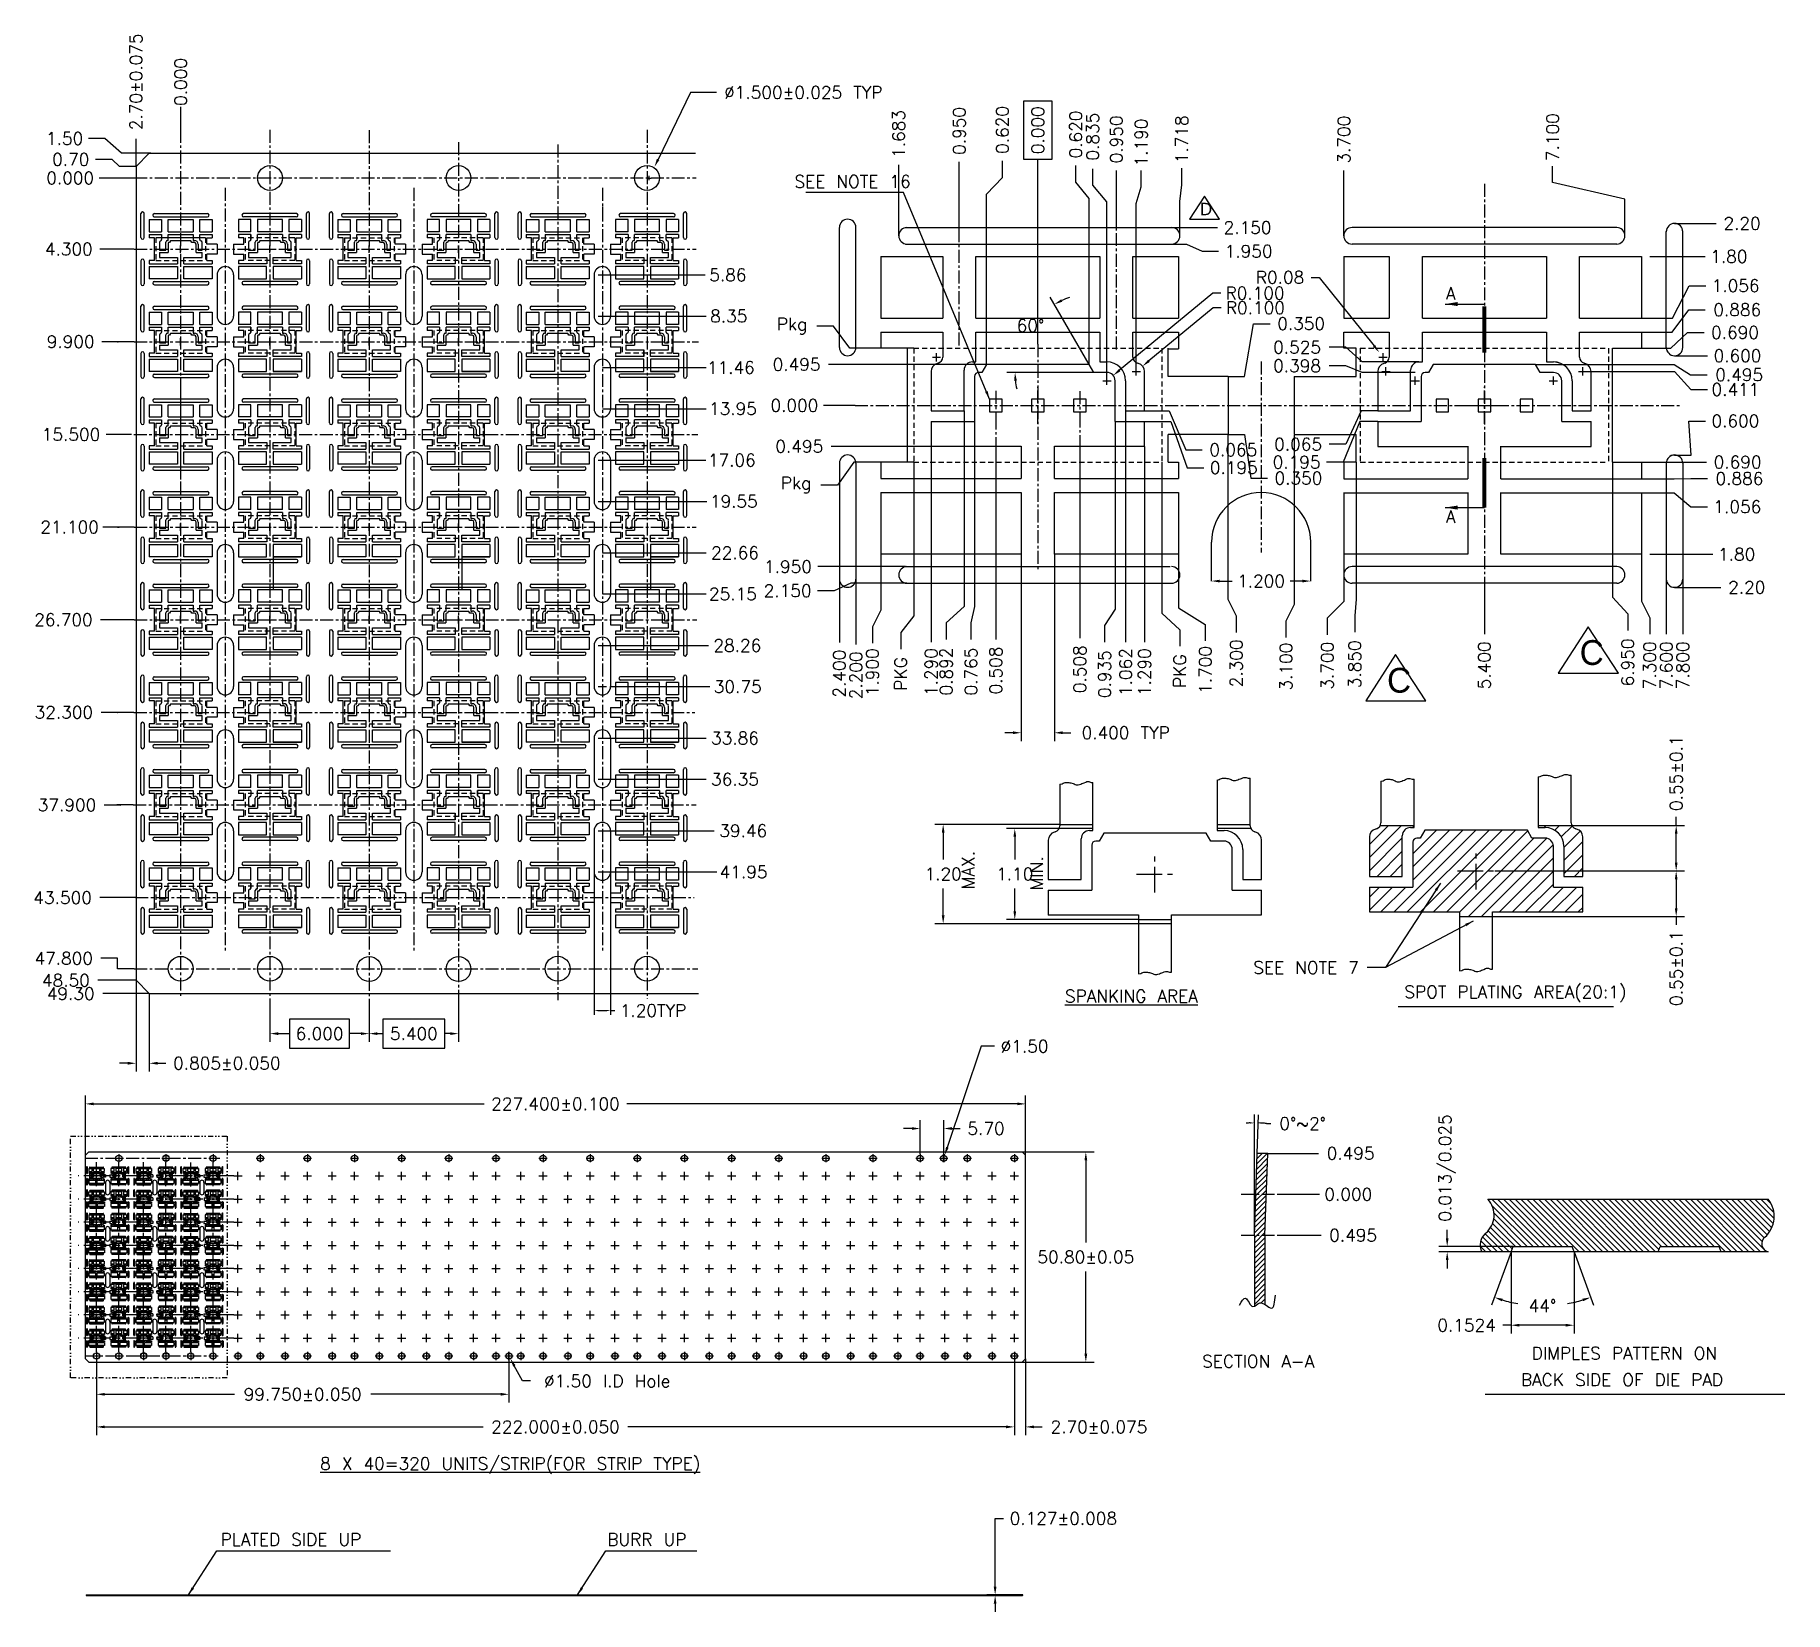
# Model space of a CAD drawing. Extents: x -243 to 181, y -292 to 90.
import ezdxf
from ezdxf.enums import TextEntityAlignment as Align

# ---------------------------------------------------------------- set-up
doc = ezdxf.new("R2010")
doc.units = 0
doc.header["$LTSCALE"] = 2.5
doc.header["$MEASUREMENT"] = 0
doc.header["$PDMODE"] = 34
for name, pattern in [('CENTER', [2, 1.25, -0.25, 0.25, -0.25]), ('CENTERX2', [4, 2.5, -0.5, 0.5, -0.5]), ('DASHED', [0.8, 0.5, -0.3]), ('DIVIDE', [1.25, 0.5, -0.25, 0, -0.25, 0, -0.25])]:
    doc.linetypes.add(name, pattern=pattern)
doc.layers.get('0').update_dxf_attribs({"linetype": 'CONTINUOUS'})
doc.layers.get('DEFPOINTS').update_dxf_attribs({"linetype": 'CONTINUOUS'})
for name, color, linetype in [('BORDER', 10, 'DASHED'), ('CENTER', 7, 'CENTER'), ('DIM', 7, 'CONTINUOUS'), ('DIMS', 7, 'CONTINUOUS'), ('INNERFRAME', 5, 'CONTINUOUS'), ('LF', 5, 'CONTINUOUS'), ('TEXT', 7, 'CONTINUOUS')]:
    doc.layers.add(name, color=color, linetype=linetype)
doc.styles.add('0', font='TXT')
doc.styles.get("Standard").update_dxf_attribs({"font": 'txt.shx', "height": 3})
doc.dimstyles.new('Copy(2) of DIM-B', dxfattribs={"dimscale": 2, "dimtxt": 3, "dimasz": 1, "dimexe": 1, "dimexo": 0, "dimgap": 1, "dimtad": 0, "dimtih": 1, "dimtoh": 1, "dimdec": 3, "dimzin": 0, "dimdsep": 46, "dimtxsty": 'STANDARD', "dimcen": 0.5, "dimadec": 0, "dimazin": 0, "dimtp": 0.025, "dimtm": 0.025, "dimtfac": 1, "dimtdec": 3, "dimtofl": 0, "dimtmove": 0, "dimatfit": 3, "dimfxl": 1, "dimtolj": 1, "dimtzin": 0, "dimarcsym": 0})
doc.dimstyles.new('Copy(3) of DIM-B', dxfattribs={"dimscale": 2, "dimtxt": 3, "dimasz": 1, "dimexe": 1, "dimexo": 0, "dimgap": 1, "dimtad": 0, "dimtih": 1, "dimtoh": 1, "dimzin": 0, "dimdsep": 46, "dimtxsty": 'STANDARD', "dimcen": 0.5, "dimadec": 0, "dimazin": 0, "dimtp": 0.025, "dimtm": 0.025, "dimtfac": 1, "dimtofl": 0, "dimtmove": 0, "dimatfit": 3, "dimfxl": 1, "dimtolj": 1, "dimtzin": 0, "dimarcsym": 0})
doc.dimstyles.new('DIM-B', dxfattribs={"dimscale": 2, "dimtxt": 3, "dimasz": 1, "dimexe": 1, "dimexo": 0, "dimgap": 1, "dimtad": 0, "dimtih": 1, "dimtoh": 1, "dimdec": 3, "dimlfac": 0.05, "dimzin": 0, "dimdsep": 46, "dimtxsty": 'STANDARD', "dimcen": 0.5, "dimadec": 0, "dimazin": 0, "dimtp": 0.025, "dimtm": 0.025, "dimtfac": 1, "dimtdec": 3, "dimtofl": 0, "dimtmove": 0, "dimatfit": 3, "dimfxl": 1, "dimtolj": 1, "dimtzin": 0, "dimarcsym": 0})
doc.dimstyles.new('DIM-B$6', dxfattribs={"dimscale": 2, "dimtxt": 3, "dimasz": 1, "dimexe": 1, "dimexo": 0, "dimgap": 1, "dimtad": 0, "dimtih": 1, "dimtoh": 1, "dimdec": 3, "dimlfac": 0.05, "dimzin": 0, "dimdsep": 46, "dimtxsty": 'STANDARD', "dimcen": 0.5, "dimadec": 0, "dimazin": 0, "dimtp": 0.025, "dimtm": 0.025, "dimtfac": 1, "dimtdec": 3, "dimtofl": 0, "dimtmove": 0, "dimatfit": 3, "dimfxl": 1, "dimtolj": 1, "dimtzin": 0, "dimarcsym": 0})
doc.dimstyles.new('DIM-B- plating', dxfattribs={"dimscale": 2, "dimtxt": 3, "dimasz": 1, "dimexe": 1, "dimexo": 0, "dimgap": 1, "dimtad": 0, "dimlfac": 0.05, "dimzin": 0, "dimdsep": 46, "dimtxsty": 'STANDARD', "dimcen": 0.5, "dimadec": 0, "dimazin": 0, "dimtp": 0.025, "dimtm": 0.025, "dimtfac": 1, "dimtofl": 0, "dimtmove": 0, "dimatfit": 3, "dimfxl": 1, "dimtolj": 1, "dimtzin": 0, "dimarcsym": 0})
doc.dimstyles.new('DIM-B_ 1_4', dxfattribs={"dimtxt": 3, "dimasz": 1, "dimexe": 1, "dimexo": 0, "dimgap": 1, "dimtad": 0, "dimtih": 1, "dimtoh": 1, "dimlfac": 0.25, "dimzin": 0, "dimdsep": 46, "dimtxsty": 'STANDARD', "dimcen": 0.5, "dimadec": 0, "dimazin": 0, "dimtp": 0.025, "dimtm": 0.025, "dimtfac": 1, "dimtofl": 0, "dimtmove": 0, "dimatfit": 3, "dimfxl": 1, "dimtolj": 1, "dimtzin": 0, "dimarcsym": 0})
pattern_1 = [(45, (-207.316, 54.9804), (-1.59099, 1.59099), [])]

msp = doc.modelspace()

# ---------------------------------------------------------------- texts
at = {"layer": 'DIM'}
for s, p in [('SEE NOTE 16', (-58.8567, 52.6237)), ('DIMPLES PATTERN ON', (119.4632, -230.6761)), ('BACK SIDE OF DIE PAD', (116.8432, -237.0861)), ('%%u8 X 40=320 UNITS/STRIP(FOR STRIP TYPE)', (-173.593, -257.3584)), ('PLATED SIDE UP', (-197.6466, -275.7031)), ('BURR UP ', (-104.1283, -275.7031))]:
    msp.add_text(s, height=3, dxfattribs=at).set_placement(p)
for s, p in [('MAX.', (-15.356, -112.3473)), ('MIN.', (1.224, -113.1101))]:
    msp.add_text(s, height=3, rotation=90, dxfattribs=at).set_placement(p, align=Align.CENTER)
at = {"layer": 'DIM', "color": 1, "linetype": 'ByBlock', "attachment_point": 1, "style": '0'}
for s, width, gutter_width, insert, char_height in [('D', 4.01, 3.75, (39.2565, 48.9805), 3), ('C', 8.02, 7.5, (131.057, -56.7587), 6), ('C', 8.02, 7.5, (84.467, -63.4587), 6)]:
    msp.add_mtext_dynamic_manual_height_columns(s, width=width, gutter_width=gutter_width, heights=[0], dxfattribs=dict(at, insert=insert, char_height=char_height))
at = {"layer": 'DIM', "char_height": 3}
for s, insert, attachment_point in [('\\A1;4.300', (-234.3604, 37.7888), 5), ('\\A1;9.900', (-233.9201, 15.3971), 5), ('SEE NOTE 7', (77.6492, -135.9325), 6)]:
    msp.add_mtext(s, dxfattribs=dict(at, insert=insert, attachment_point=attachment_point))
at = {"layer": 'DIM', "char_height": 3, "width": 5.856, "attachment_point": 3}
for insert in [(101.0189, 28.57), (101.0189, -25.3757)]:
    msp.add_mtext('A', dxfattribs=dict(at, insert=insert))
at = {"layer": 'TEXT'}
for s, p in [('%%USPANKING AREA', (6.5662, -144.3314)), ('SPOT PLATING AREA(20:1)', (88.6472, -143.3073)), ('SECTION A-A', (39.7558, -232.6237))]:
    msp.add_text(s, height=3, dxfattribs=at).set_placement(p)

# ---------------------------------------------------------------- blocks, each defined once
blk = doc.blocks.new('*D0')
at = {"layer": 'DEFPOINTS', "color": 0, "transparency": 16777216}
for p in [(103.06, 533.52), (109.72, 533.65), (109.72, 533.52)]:
    blk.add_point(p, dxfattribs=at)
at = {"layer": 'DIM', "color": 0, "lineweight": -2, "transparency": 16777216}
for p, q in [((103.06, 535.65), (103.06, 552.15)), ((103.06, 552.15), (105.06, 552.15)), ((109.72, 533.65), (101.06, 533.65)), ((109.72, 533.52), (101.06, 533.52)), ((103.06, 531.52), (103.06, 529.52))]:
    blk.add_line(p, q, dxfattribs=at)
at = {"layer": 'DIM', "color": 0, "transparency": 16777216}
for points in [[(102.72, 535.65), (103.39, 535.65), (103.06, 533.65)], [(102.72, 531.52), (103.39, 531.52), (103.06, 533.52)]]:
    blk.add_solid(points, dxfattribs=at)
at = {"layer": 'DIM', "color": 0, "transparency": 16777216, "insert": (119.56, 552.15), "char_height": 3, "attachment_point": 5}
blk.add_mtext('\\A1;0.127±0.008', dxfattribs=at)
blk = doc.blocks.new('*D1')
at = {"layer": 'DEFPOINTS', "color": 0, "transparency": 16777216}
for p in [(-104.73, 682.25), (-101.51, 679.03), (-104.73, 662.19)]:
    blk.add_point(p, dxfattribs=at)
at = {"layer": 'DIM', "color": 0, "lineweight": -2, "transparency": 16777216}
for p, q in [((-104.73, 682.25), (-104.73, 660.19)), ((-101.51, 679.03), (-101.51, 660.19)), ((-106.73, 662.19), (-108.73, 662.19)), ((-99.51, 662.19), (-97.51, 662.19))]:
    blk.add_line(p, q, dxfattribs=at)
at = {"layer": 'DIM', "color": 0, "transparency": 16777216}
for points in [[(-106.73, 662.53), (-106.73, 661.86), (-104.73, 662.19)], [(-99.51, 662.53), (-99.51, 661.86), (-101.51, 662.19)]]:
    blk.add_solid(points, dxfattribs=at)
at = {"layer": 'DIM', "color": 0, "transparency": 16777216, "insert": (-82.76, 662.19), "char_height": 3, "attachment_point": 5}
blk.add_mtext('\\A1;0.805%%P0.050', dxfattribs=at)
blk = doc.blocks.new('*D2')
at = {"layer": 'DEFPOINTS', "color": 0, "transparency": 16777216}
for p in [(-93.93, 893.45), (-93.93, 887.87), (-93.93, 875.43)]:
    blk.add_point(p, dxfattribs=at)
at = {"layer": 'DIM', "color": 0, "lineweight": -2, "transparency": 16777216}
blk.add_line((-93.93, 887.87), (-93.93, 893.45), dxfattribs=at)
at = {"layer": 'DIM', "color": 0, "transparency": 16777216, "insert": (-93.93, 899.45), "char_height": 3, "attachment_point": 5, "rotation": 90}
blk.add_mtext('\\A1;0.000', dxfattribs=at)
blk = doc.blocks.new('*D3')
at = {"layer": 'DEFPOINTS', "color": 0, "transparency": 16777216}
for p in [(20.68, 878.93), (18.06, 873.53)]:
    blk.add_point(p, dxfattribs=at)
at = {"layer": 'DIM', "color": 0, "lineweight": -2, "transparency": 16777216}
for p, q in [((29.41, 896.93), (21.55, 880.73)), ((35.66, 896.93), (29.41, 896.93)), ((18.87, 876.23), (19.87, 876.23)), ((19.37, 875.73), (19.37, 876.73))]:
    blk.add_line(p, q, dxfattribs=at)
at = {"layer": 'DIM', "color": 0, "transparency": 16777216}
blk.add_solid([(21.25, 880.88), (21.85, 880.59), (20.68, 878.93)], dxfattribs=at)
at = {"layer": 'DIM', "color": 0, "transparency": 16777216, "insert": (56.66, 896.93), "char_height": 3, "attachment_point": 5}
blk.add_mtext('\\A1;%%C1.500%%P0.025 TYP', dxfattribs=at)
blk = doc.blocks.new('*D4')
at = {"layer": 'DEFPOINTS', "color": 0, "transparency": 16777216}
for p in [(61.52, 821.25), (69.18, 821.25), (69.18, 821.25)]:
    blk.add_point(p, dxfattribs=at)
at = {"layer": 'DIM', "color": 0, "lineweight": -2, "transparency": 16777216}
blk.add_line((69.18, 821.25), (61.52, 821.25), dxfattribs=at)
at = {"layer": 'DIM', "color": 0, "transparency": 16777216, "insert": (54.52, 821.25), "char_height": 3, "attachment_point": 5}
blk.add_mtext('\\A1;0.000', dxfattribs=at)
blk = doc.blocks.new('*D5')
at = {"layer": 'DEFPOINTS', "color": 0, "transparency": 16777216}
for p in [(-114.28, 588.53), (107.72, 590.44), (107.72, 574.27)]:
    blk.add_point(p, dxfattribs=at)
at = {"layer": 'DIM', "color": 0, "lineweight": -2, "transparency": 16777216}
for p, q in [((-114.28, 588.53), (-114.28, 572.27)), ((107.72, 590.44), (107.72, 572.27)), ((-112.28, 574.27), (-20.78, 574.27)), ((105.72, 574.27), (14.22, 574.27))]:
    blk.add_line(p, q, dxfattribs=at)
at = {"layer": 'DIM', "color": 0, "transparency": 16777216}
for points in [[(-112.28, 574.6), (-112.28, 573.94), (-114.28, 574.27)], [(105.72, 574.6), (105.72, 573.94), (107.72, 574.27)]]:
    blk.add_solid(points, dxfattribs=at)
at = {"layer": 'DIM', "color": 0, "transparency": 16777216, "insert": (-3.28, 574.27), "char_height": 3, "attachment_point": 5}
blk.add_mtext('\\A1;222.000%%P0.050', dxfattribs=at)
blk = doc.blocks.new('*D6')
at = {"layer": 'DEFPOINTS', "color": 0, "transparency": 16777216}
for p in [(110.42, 652.37), (-116.98, 639.93), (110.42, 639.93)]:
    blk.add_point(p, dxfattribs=at)
at = {"layer": 'DIM', "color": 0, "lineweight": -2, "transparency": 16777216}
for p, q in [((-116.98, 639.93), (-116.98, 654.37)), ((-114.98, 652.37), (-20.53, 652.37)), ((108.42, 652.37), (13.97, 652.37)), ((110.42, 639.93), (110.42, 654.37))]:
    blk.add_line(p, q, dxfattribs=at)
at = {"layer": 'DIM', "color": 0, "transparency": 16777216}
for points in [[(-114.98, 652.71), (-114.98, 652.04), (-116.98, 652.37)], [(108.42, 652.71), (108.42, 652.04), (110.42, 652.37)]]:
    blk.add_solid(points, dxfattribs=at)
at = {"layer": 'DIM', "color": 0, "transparency": 16777216, "insert": (-3.28, 652.37), "char_height": 3, "attachment_point": 5}
blk.add_mtext('\\A1;227.400%%P0.100', dxfattribs=at)
blk = doc.blocks.new('*D7')
at = {"layer": 'DEFPOINTS', "color": 0, "transparency": 16777216}
for p in [(107.72, 590.44), (110.42, 590.74), (110.42, 574.27)]:
    blk.add_point(p, dxfattribs=at)
at = {"layer": 'DIM', "color": 0, "lineweight": -2, "transparency": 16777216}
for p, q in [((107.72, 590.44), (107.72, 572.27)), ((110.42, 590.74), (110.42, 572.27)), ((105.72, 574.27), (103.72, 574.27)), ((112.42, 574.27), (114.42, 574.27))]:
    blk.add_line(p, q, dxfattribs=at)
at = {"layer": 'DIM', "color": 0, "transparency": 16777216}
for points in [[(105.72, 574.6), (105.72, 573.94), (107.72, 574.27)], [(112.42, 574.6), (112.42, 573.94), (110.42, 574.27)]]:
    blk.add_solid(points, dxfattribs=at)
at = {"layer": 'DIM', "color": 0, "transparency": 16777216, "insert": (128.17, 574.27), "char_height": 3, "attachment_point": 5}
blk.add_mtext('\\A1;2.70%%P0.075', dxfattribs=at)
blk = doc.blocks.new('*D8')
at = {"layer": 'DEFPOINTS', "color": 0, "transparency": 16777216}
for p in [(-113.65, 876.23), (-105.17, 876.23), (-93.93, 876.23)]:
    blk.add_point(p, dxfattribs=at)
at = {"layer": 'DIM', "color": 0, "lineweight": -2, "transparency": 16777216}
blk.add_line((-105.17, 876.23), (-113.65, 876.23), dxfattribs=at)
at = {"layer": 'DIM', "color": 0, "transparency": 16777216, "insert": (-120.65, 876.23), "char_height": 3, "attachment_point": 5}
blk.add_mtext('\\A1;0.000', dxfattribs=at)
blk = doc.blocks.new('*D9')
at = {"layer": 'DEFPOINTS', "color": 0, "transparency": 16777216}
for p in [(-93.93, 876.23), (-111.95, 814.23), (-105.84, 814.23)]:
    blk.add_point(p, dxfattribs=at)
at = {"layer": 'DIM', "color": 0, "lineweight": -2, "transparency": 16777216}
blk.add_line((-105.84, 814.23), (-111.95, 814.23), dxfattribs=at)
at = {"layer": 'DIM', "color": 0, "transparency": 16777216, "insert": (-120.45, 814.23), "char_height": 3, "attachment_point": 5}
blk.add_mtext('\\A1;15.500', dxfattribs=at)
blk = doc.blocks.new('*D10')
at = {"layer": 'DEFPOINTS', "color": 0, "transparency": 16777216}
for p in [(-93.93, 876.23), (-112.79, 791.83), (-105.19, 791.83)]:
    blk.add_point(p, dxfattribs=at)
at = {"layer": 'DIM', "color": 0, "lineweight": -2, "transparency": 16777216}
for p, q in [((-108.79, 791.83), (-112.79, 791.83)), ((-105.19, 791.83), (-109.19, 791.83)), ((-109.19, 791.83), (-108.79, 791.83))]:
    blk.add_line(p, q, dxfattribs=at)
at = {"layer": 'DIM', "color": 0, "transparency": 16777216, "insert": (-120.79, 791.83), "char_height": 3, "attachment_point": 5}
blk.add_mtext('\\A1;21.100', dxfattribs=at)
blk = doc.blocks.new('*D11')
at = {"layer": 'DEFPOINTS', "color": 0, "transparency": 16777216}
for p in [(-93.93, 876.23), (-113.28, 769.42), (-105.16, 769.43)]:
    blk.add_point(p, dxfattribs=at)
at = {"layer": 'DIM', "color": 0, "lineweight": -2, "transparency": 16777216}
for p, q in [((-109.28, 769.42), (-113.28, 769.42)), ((-109.16, 769.43), (-109.28, 769.42)), ((-105.16, 769.43), (-109.16, 769.43))]:
    blk.add_line(p, q, dxfattribs=at)
at = {"layer": 'DIM', "color": 0, "transparency": 16777216, "insert": (-122.28, 769.42), "char_height": 3, "attachment_point": 5}
blk.add_mtext('\\A1;26.700', dxfattribs=at)
blk = doc.blocks.new('*D12')
at = {"layer": 'DEFPOINTS', "color": 0, "transparency": 16777216}
for p in [(-93.93, 876.23), (-113.18, 747.03), (-105.25, 747.03)]:
    blk.add_point(p, dxfattribs=at)
at = {"layer": 'DIM', "color": 0, "lineweight": -2, "transparency": 16777216}
for p, q in [((-109.18, 747.03), (-113.18, 747.03)), ((-105.25, 747.03), (-109.25, 747.03)), ((-109.25, 747.03), (-109.18, 747.03))]:
    blk.add_line(p, q, dxfattribs=at)
at = {"layer": 'DIM', "color": 0, "transparency": 16777216, "insert": (-122.18, 747.03), "char_height": 3, "attachment_point": 5}
blk.add_mtext('\\A1;32.300', dxfattribs=at)
blk = doc.blocks.new('*D13')
at = {"layer": 'DEFPOINTS', "color": 0, "transparency": 16777216}
for p in [(-93.93, 876.23), (-112.42, 724.63), (-105.4, 724.64)]:
    blk.add_point(p, dxfattribs=at)
at = {"layer": 'DIM', "color": 0, "lineweight": -2, "transparency": 16777216}
for p, q in [((-108.42, 724.63), (-112.42, 724.63)), ((-105.4, 724.64), (-109.4, 724.64)), ((-109.4, 724.64), (-108.42, 724.63))]:
    blk.add_line(p, q, dxfattribs=at)
at = {"layer": 'DIM', "color": 0, "transparency": 16777216, "insert": (-121.42, 724.63), "char_height": 3, "attachment_point": 5}
blk.add_mtext('\\A1;37.900', dxfattribs=at)
blk = doc.blocks.new('*D14')
at = {"layer": 'DEFPOINTS', "color": 0, "transparency": 16777216}
for p in [(-93.93, 876.23), (-113.48, 702.23), (-104.89, 702.23)]:
    blk.add_point(p, dxfattribs=at)
at = {"layer": 'DIM', "color": 0, "lineweight": -2, "transparency": 16777216}
for p, q in [((-109.48, 702.23), (-113.48, 702.23)), ((-108.89, 702.23), (-109.48, 702.23)), ((-104.89, 702.23), (-108.89, 702.23))]:
    blk.add_line(p, q, dxfattribs=at)
at = {"layer": 'DIM', "color": 0, "transparency": 16777216, "insert": (-122.48, 702.23), "char_height": 3, "attachment_point": 5}
blk.add_mtext('\\A1;43.500', dxfattribs=at)
blk = doc.blocks.new('*D15')
at = {"layer": 'DEFPOINTS', "color": 0, "transparency": 16777216}
for p in [(-93.93, 876.23), (-113.22, 687.57), (-105.17, 685.03)]:
    blk.add_point(p, dxfattribs=at)
at = {"layer": 'DIM', "color": 0, "lineweight": -2, "transparency": 16777216}
for p, q in [((-109.22, 687.57), (-113.22, 687.57)), ((-109.17, 685.03), (-109.22, 687.57)), ((-105.17, 685.03), (-109.17, 685.03))]:
    blk.add_line(p, q, dxfattribs=at)
at = {"layer": 'DIM', "color": 0, "transparency": 16777216, "insert": (-122.22, 687.57), "char_height": 3, "attachment_point": 5}
blk.add_mtext('\\A1;47.800', dxfattribs=at)
blk = doc.blocks.new('*D16')
at = {"layer": 'DEFPOINTS', "color": 0, "transparency": 16777216}
for p in [(-116.26, 885.79), (-101.11, 882.23), (-93.93, 876.23)]:
    blk.add_point(p, dxfattribs=at)
at = {"layer": 'DIM', "color": 0, "lineweight": -2, "transparency": 16777216}
for p, q in [((-112.26, 885.79), (-116.26, 885.79)), ((-108.26, 882.23), (-112.26, 885.79)), ((-101.11, 882.23), (-108.26, 882.23))]:
    blk.add_line(p, q, dxfattribs=at)
at = {"layer": 'DIM', "color": 0, "transparency": 16777216, "insert": (-122.01, 885.79), "char_height": 3, "attachment_point": 5}
blk.add_mtext('\\A1;1.50', dxfattribs=at)
blk = doc.blocks.new('*D17')
at = {"layer": 'DEFPOINTS', "color": 0, "transparency": 16777216}
for p in [(-93.93, 876.23), (-112.78, 679.03), (-101.51, 679.03)]:
    blk.add_point(p, dxfattribs=at)
at = {"layer": 'DIM', "color": 0, "lineweight": -2, "transparency": 16777216}
blk.add_line((-101.51, 679.03), (-112.78, 679.03), dxfattribs=at)
at = {"layer": 'DIM', "color": 0, "transparency": 16777216, "insert": (-120.53, 679.03), "char_height": 3, "attachment_point": 5}
blk.add_mtext('\\A1;49.30', dxfattribs=at)
blk = doc.blocks.new('*D18')
at = {"layer": 'DEFPOINTS', "color": 0, "transparency": 16777216}
for p in [(-104.73, 885.74), (-104.73, 879.01), (-93.93, 876.23)]:
    blk.add_point(p, dxfattribs=at)
at = {"layer": 'DIM', "color": 0, "lineweight": -2, "transparency": 16777216}
blk.add_line((-104.73, 879.01), (-104.73, 885.74), dxfattribs=at)
at = {"layer": 'DIM', "color": 0, "transparency": 16777216, "insert": (-104.73, 899.49), "char_height": 3, "attachment_point": 5, "rotation": 90}
blk.add_mtext('\\A1;2.70%%P0.075', dxfattribs=at)
blk = doc.blocks.new('*D19')
at = {"layer": 'DEFPOINTS', "color": 0, "transparency": 16777216}
for p in [(-114.51, 880.73), (-104.73, 879.01), (-93.93, 876.23)]:
    blk.add_point(p, dxfattribs=at)
at = {"layer": 'DIM', "color": 0, "lineweight": -2, "transparency": 16777216}
for p, q in [((-110.51, 880.73), (-114.51, 880.73)), ((-108.73, 879.01), (-110.51, 880.73)), ((-104.73, 879.01), (-108.73, 879.01))]:
    blk.add_line(p, q, dxfattribs=at)
at = {"layer": 'DIM', "color": 0, "transparency": 16777216, "insert": (-120.51, 880.73), "char_height": 3, "attachment_point": 5}
blk.add_mtext('\\A1;0.70', dxfattribs=at)
blk = doc.blocks.new('*D20')
at = {"layer": 'DEFPOINTS', "color": 0, "transparency": 16777216}
for p in [(-93.93, 876.23), (-113.94, 682.25), (-104.73, 682.25)]:
    blk.add_point(p, dxfattribs=at)
at = {"layer": 'DIM', "color": 0, "lineweight": -2, "transparency": 16777216}
blk.add_line((-104.73, 682.25), (-113.94, 682.25), dxfattribs=at)
at = {"layer": 'DIM', "color": 0, "transparency": 16777216, "insert": (-121.69, 682.25), "char_height": 3, "attachment_point": 5}
blk.add_mtext('\\A1;48.50', dxfattribs=at)
blk = doc.blocks.new('*D21')
at = {"layer": 'DEFPOINTS', "color": 0, "transparency": 16777216}
for p in [(-72.33, 677.52), (-48.33, 677.57), (-48.33, 669.36)]:
    blk.add_point(p, dxfattribs=at)
at = {"layer": 'DIM', "color": 0, "lineweight": -2, "transparency": 16777216}
for p, q in [((-72.33, 677.52), (-72.33, 667.36)), ((-48.33, 677.57), (-48.33, 667.36)), ((-70.33, 669.36), (-67.58, 669.36)), ((-53.08, 672.86), (-67.58, 672.86)), ((-67.58, 672.86), (-67.58, 665.86)), ((-53.08, 665.86), (-53.08, 672.86)), ((-50.33, 669.36), (-53.08, 669.36)), ((-67.58, 665.86), (-53.08, 665.86))]:
    blk.add_line(p, q, dxfattribs=at)
at = {"layer": 'DIM', "color": 0, "transparency": 16777216}
for points in [[(-70.33, 669.69), (-70.33, 669.02), (-72.33, 669.36)], [(-50.33, 669.69), (-50.33, 669.02), (-48.33, 669.36)]]:
    blk.add_solid(points, dxfattribs=at)
at = {"layer": 'DIM', "color": 0, "transparency": 16777216, "insert": (-60.33, 669.36), "char_height": 3, "attachment_point": 5}
blk.add_mtext('\\A1;6.000', dxfattribs=at)
blk = doc.blocks.new('*D22')
at = {"layer": 'DEFPOINTS', "color": 0, "transparency": 16777216}
for p in [(113.38, 821.25), (75.38, 785.26), (73.38, 763.74)]:
    blk.add_point(p, dxfattribs=at)
at = {"layer": 'DIM', "color": 0, "lineweight": -2, "transparency": 16777216}
for p, q in [((75.38, 785.26), (75.38, 771.74)), ((75.38, 771.74), (73.38, 767.74)), ((73.38, 767.74), (73.38, 763.74))]:
    blk.add_line(p, q, dxfattribs=at)
at = {"layer": 'DIM', "color": 0, "transparency": 16777216, "insert": (73.38, 756.74), "char_height": 3, "attachment_point": 5, "rotation": 90}
blk.add_mtext('\\A1;1.900', dxfattribs=at)
blk = doc.blocks.new('*D23')
at = {"layer": 'DEFPOINTS', "color": 0, "transparency": 16777216}
for p in [(109.61, 640.74), (125, 640.74), (109.61, 589.94)]:
    blk.add_point(p, dxfattribs=at)
at = {"layer": 'DIM', "color": 0, "lineweight": -2, "transparency": 16777216}
for p, q in [((109.61, 640.74), (127, 640.74)), ((125, 638.74), (125, 618.84)), ((125, 591.94), (125, 611.84)), ((109.61, 589.94), (127, 589.94))]:
    blk.add_line(p, q, dxfattribs=at)
at = {"layer": 'DIM', "color": 0, "transparency": 16777216}
for points in [[(124.67, 638.74), (125.33, 638.74), (125, 640.74)], [(124.67, 591.94), (125.33, 591.94), (125, 589.94)]]:
    blk.add_solid(points, dxfattribs=at)
at = {"layer": 'DIM', "color": 0, "transparency": 16777216, "insert": (125, 615.34), "char_height": 3, "attachment_point": 5}
blk.add_mtext('\\A1;50.80%%p0.05', dxfattribs=at)
blk = doc.blocks.new('*D24')
at = {"layer": 'DEFPOINTS', "color": 0, "transparency": 16777216}
for p in [(-48.33, 677.57), (-26.73, 677.45), (-48.33, 669.36)]:
    blk.add_point(p, dxfattribs=at)
at = {"layer": 'DIM', "color": 0, "lineweight": -2, "transparency": 16777216}
for p, q in [((-48.33, 677.57), (-48.33, 667.36)), ((-26.73, 677.45), (-26.73, 667.36)), ((-46.33, 669.36), (-45.03, 669.36)), ((-30.03, 672.86), (-45.03, 672.86)), ((-45.03, 672.86), (-45.03, 665.86)), ((-30.03, 665.86), (-30.03, 672.86)), ((-28.73, 669.36), (-30.03, 669.36)), ((-45.03, 665.86), (-30.03, 665.86))]:
    blk.add_line(p, q, dxfattribs=at)
at = {"layer": 'DIM', "color": 0, "transparency": 16777216}
for points in [[(-46.33, 669.69), (-46.33, 669.02), (-48.33, 669.36)], [(-28.73, 669.69), (-28.73, 669.02), (-26.73, 669.36)]]:
    blk.add_solid(points, dxfattribs=at)
at = {"layer": 'DIM', "color": 0, "transparency": 16777216, "insert": (-37.53, 669.36), "char_height": 3, "attachment_point": 5}
blk.add_mtext('\\A1;5.400', dxfattribs=at)
blk = doc.blocks.new('*D25')
at = {"layer": 'DEFPOINTS', "color": 0, "transparency": 16777216}
for p in [(90.49, 719.94), (118.72, 719.94), (137.72, 695.94)]:
    blk.add_point(p, dxfattribs=at)
at = {"layer": 'DIM', "color": 0, "lineweight": -2, "transparency": 16777216}
for p, q in [((118.72, 719.94), (88.49, 719.94)), ((90.49, 717.94), (90.49, 711.44)), ((90.49, 697.94), (90.49, 704.44)), ((137.72, 695.94), (88.49, 695.94))]:
    blk.add_line(p, q, dxfattribs=at)
at = {"layer": 'DIM', "color": 0, "transparency": 16777216}
for points in [[(90.16, 717.94), (90.83, 717.94), (90.49, 719.94)], [(90.16, 697.94), (90.83, 697.94), (90.49, 695.94)]]:
    blk.add_solid(points, dxfattribs=at)
at = {"layer": 'DIM', "color": 0, "transparency": 16777216, "insert": (90.49, 707.94), "char_height": 3, "attachment_point": 5}
blk.add_mtext('\\A1;1.20', dxfattribs=at)
blk = doc.blocks.new('*D26')
at = {"layer": 'DEFPOINTS', "color": 0, "transparency": 16777216}
for p in [(107.81, 718.94), (118.57, 718.94), (137.72, 696.94)]:
    blk.add_point(p, dxfattribs=at)
at = {"layer": 'DIM', "color": 0, "lineweight": -2, "transparency": 16777216}
for p, q in [((118.57, 718.94), (105.81, 718.94)), ((107.81, 716.94), (107.81, 711.44)), ((107.81, 698.94), (107.81, 704.44)), ((137.72, 696.94), (105.81, 696.94))]:
    blk.add_line(p, q, dxfattribs=at)
at = {"layer": 'DIM', "color": 0, "transparency": 16777216}
for points in [[(107.48, 716.94), (108.15, 716.94), (107.81, 718.94)], [(107.48, 698.94), (108.15, 698.94), (107.81, 696.94)]]:
    blk.add_solid(points, dxfattribs=at)
at = {"layer": 'DIM', "color": 0, "transparency": 16777216, "insert": (107.81, 707.94), "char_height": 3, "attachment_point": 5}
blk.add_mtext('\\A1;1.10', dxfattribs=at)
blk = doc.blocks.new('*D27')
at = {"layer": 'DEFPOINTS', "color": 0, "transparency": 16777216}
for p in [(113.38, 821.25), (63.44, 811.35), (87.58, 811.35)]:
    blk.add_point(p, dxfattribs=at)
at = {"layer": 'DIM', "color": 0, "lineweight": -2, "transparency": 16777216}
blk.add_line((87.58, 811.35), (63.44, 811.35), dxfattribs=at)
at = {"layer": 'DIM', "color": 0, "transparency": 16777216, "insert": (55.69, 811.35), "char_height": 3, "attachment_point": 5}
blk.add_mtext('\\A1;0.495', dxfattribs=at)
blk = doc.blocks.new('*D28')
at = {"layer": 'DEFPOINTS', "color": 0, "transparency": 16777216}
for p in [(113.38, 821.25), (87.58, 811.35), (87.58, 764.02)]:
    blk.add_point(p, dxfattribs=at)
at = {"layer": 'DIM', "color": 0, "lineweight": -2, "transparency": 16777216}
blk.add_line((87.58, 811.35), (87.58, 764.02), dxfattribs=at)
at = {"layer": 'DIM', "color": 0, "transparency": 16777216, "insert": (87.58, 756.77), "char_height": 3, "attachment_point": 5, "rotation": 90}
blk.add_mtext('\\A1;1.290', dxfattribs=at)
blk = doc.blocks.new('*D29')
at = {"layer": 'DEFPOINTS', "color": 0, "transparency": 16777216}
for p in [(113.38, 821.25), (139.18, 811.35), (139.18, 764)]:
    blk.add_point(p, dxfattribs=at)
at = {"layer": 'DIM', "color": 0, "lineweight": -2, "transparency": 16777216}
blk.add_line((139.18, 811.35), (139.18, 764), dxfattribs=at)
at = {"layer": 'DIM', "color": 0, "transparency": 16777216, "insert": (139.18, 756.75), "char_height": 3, "attachment_point": 5, "rotation": 90}
blk.add_mtext('\\A1;1.290', dxfattribs=at)
blk = doc.blocks.new('*D30')
at = {"layer": 'DEFPOINTS', "color": 0, "transparency": 16777216}
for p in [(113.38, 821.25), (134.62, 819.96), (134.62, 764.02)]:
    blk.add_point(p, dxfattribs=at)
at = {"layer": 'DIM', "color": 0, "lineweight": -2, "transparency": 16777216}
blk.add_line((134.62, 819.96), (134.62, 764.02), dxfattribs=at)
at = {"layer": 'DIM', "color": 0, "transparency": 16777216, "insert": (134.62, 756.77), "char_height": 3, "attachment_point": 5, "rotation": 90}
blk.add_mtext('\\A1;1.062', dxfattribs=at)
blk = doc.blocks.new('*D31')
at = {"layer": 'DEFPOINTS', "color": 0, "transparency": 16777216}
for p in [(113.38, 821.25), (132.08, 817.36), (129.53, 764.02)]:
    blk.add_point(p, dxfattribs=at)
at = {"layer": 'DIM', "color": 0, "lineweight": -2, "transparency": 16777216}
for p, q in [((132.08, 817.36), (132.08, 772.02)), ((132.08, 772.02), (129.53, 768.02)), ((129.53, 768.02), (129.53, 764.02))]:
    blk.add_line(p, q, dxfattribs=at)
at = {"layer": 'DIM', "color": 0, "transparency": 16777216, "insert": (129.53, 756.27), "char_height": 3, "attachment_point": 5, "rotation": 90}
blk.add_mtext('\\A1;0.935', dxfattribs=at)
blk = doc.blocks.new('*D32')
at = {"layer": 'DEFPOINTS', "color": 0, "transparency": 16777216}
for p in [(113.38, 821.25), (103.22, 813.13), (103.22, 764.65)]:
    blk.add_point(p, dxfattribs=at)
at = {"layer": 'DIM', "color": 0, "lineweight": -2, "transparency": 16777216}
blk.add_line((103.22, 813.13), (103.22, 764.65), dxfattribs=at)
at = {"layer": 'DIM', "color": 0, "transparency": 16777216, "insert": (103.22, 757.15), "char_height": 3, "attachment_point": 5, "rotation": 90}
blk.add_mtext('\\A1;0.508', dxfattribs=at)
blk = doc.blocks.new('*D33')
at = {"layer": 'DEFPOINTS', "color": 0, "transparency": 16777216}
for p in [(113.38, 821.25), (123.54, 812.81), (123.54, 764.96)]:
    blk.add_point(p, dxfattribs=at)
at = {"layer": 'DIM', "color": 0, "lineweight": -2, "transparency": 16777216}
blk.add_line((123.54, 812.81), (123.54, 764.96), dxfattribs=at)
at = {"layer": 'DIM', "color": 0, "transparency": 16777216, "insert": (123.54, 757.46), "char_height": 3, "attachment_point": 5, "rotation": 90}
blk.add_mtext('\\A1;0.508', dxfattribs=at)
blk = doc.blocks.new('*D34')
at = {"layer": 'DEFPOINTS', "color": 0, "transparency": 16777216}
for p in [(109.38, 785.25), (117.38, 785.25), (117.38, 742.1)]:
    blk.add_point(p, dxfattribs=at)
at = {"layer": 'DIM', "color": 0, "lineweight": -2, "transparency": 16777216}
for p, q in [((109.38, 785.25), (109.38, 740.1)), ((117.38, 785.25), (117.38, 740.1)), ((107.38, 742.1), (105.38, 742.1)), ((119.38, 742.1), (121.38, 742.1))]:
    blk.add_line(p, q, dxfattribs=at)
at = {"layer": 'DIM', "color": 0, "transparency": 16777216}
for points in [[(107.38, 742.44), (107.38, 741.77), (109.38, 742.1)], [(119.38, 742.44), (119.38, 741.77), (117.38, 742.1)]]:
    blk.add_solid(points, dxfattribs=at)
at = {"layer": 'DIM', "color": 0, "transparency": 16777216, "insert": (134.63, 742.1), "char_height": 3, "attachment_point": 5}
blk.add_mtext('\\A1;0.400 TYP', dxfattribs=at)
blk = doc.blocks.new('*D71')
at = {"layer": 'DEFPOINTS', "color": 0, "transparency": 16777216}
for p in [(62.79, 831.15), (100.98, 831.15), (113.38, 821.25)]:
    blk.add_point(p, dxfattribs=at)
at = {"layer": 'DIM', "color": 0, "lineweight": -2, "transparency": 16777216}
blk.add_line((100.98, 831.15), (62.79, 831.15), dxfattribs=at)
at = {"layer": 'DIM', "color": 0, "transparency": 16777216, "insert": (55.04, 831.15), "char_height": 3, "attachment_point": 5}
blk.add_mtext('\\A1;0.495', dxfattribs=at)
blk = doc.blocks.new('*D35')
at = {"layer": 'DEFPOINTS', "color": 0, "transparency": 16777216}
for p in [(126.65, 878.48), (130.08, 828.21), (113.38, 821.25)]:
    blk.add_point(p, dxfattribs=at)
at = {"layer": 'DIM', "color": 0, "lineweight": -2, "transparency": 16777216}
for p, q in [((126.65, 874.48), (126.65, 878.48)), ((130.08, 870.48), (126.65, 874.48)), ((130.08, 828.21), (130.08, 870.48))]:
    blk.add_line(p, q, dxfattribs=at)
at = {"layer": 'DIM', "color": 0, "transparency": 16777216, "insert": (126.65, 886.23), "char_height": 3, "attachment_point": 5, "rotation": 90}
blk.add_mtext('\\A1;0.835', dxfattribs=at)
blk = doc.blocks.new('*D36')
at = {"layer": 'DEFPOINTS', "color": 0, "transparency": 16777216}
for p in [(130.08, 827.21), (131.63, 828.49)]:
    blk.add_point(p, dxfattribs=at)
at = {"layer": 'DIM', "color": 0, "lineweight": -2, "transparency": 16777216}
for p, q in [((155.68, 848.38), (133.17, 829.76)), ((157.68, 848.38), (155.68, 848.38)), ((129.08, 827.21), (131.08, 827.21)), ((130.08, 826.21), (130.08, 828.21))]:
    blk.add_line(p, q, dxfattribs=at)
at = {"layer": 'DIM', "color": 0, "transparency": 16777216}
blk.add_solid([(132.95, 830.02), (133.38, 829.51), (131.63, 828.49)], dxfattribs=at)
at = {"layer": 'DIM', "color": 0, "transparency": 16777216, "insert": (165.93, 848.38), "char_height": 3, "attachment_point": 5}
blk.add_mtext('\\A1;R0.100', dxfattribs=at)
blk = doc.blocks.new('*D37')
at = {"layer": 'DEFPOINTS', "color": 0, "transparency": 16777216}
for p in [(138.72, 830.74), (137.18, 829.47)]:
    blk.add_point(p, dxfattribs=at)
at = {"layer": 'DIM', "color": 0, "lineweight": -2, "transparency": 16777216}
for p, q in [((155.76, 844.85), (140.27, 832.02)), ((157.76, 844.85), (155.76, 844.85)), ((137.18, 828.47), (137.18, 830.47)), ((136.18, 829.47), (138.18, 829.47))]:
    blk.add_line(p, q, dxfattribs=at)
at = {"layer": 'DIM', "color": 0, "transparency": 16777216}
blk.add_solid([(140.05, 832.28), (140.48, 831.76), (138.72, 830.74)], dxfattribs=at)
at = {"layer": 'DIM', "color": 0, "transparency": 16777216, "insert": (166.01, 844.85), "char_height": 3, "attachment_point": 5}
blk.add_mtext('\\A1;R0.100', dxfattribs=at)
blk = doc.blocks.new('*D38')
at = {"layer": 'DEFPOINTS', "color": 0, "transparency": 16777216}
for p in [(109.02, 835.72), (125.78, 831.15), (126.9, 829.21), (126.9, 829.21), (130.08, 829.21)]:
    blk.add_point(p, dxfattribs=at)
at = {"layer": 'DIM', "color": 0, "lineweight": -2, "transparency": 16777216}
for p, q in [((125.78, 831.15), (116.39, 847.43)), ((126.9, 829.21), (105.87, 829.21))]:
    blk.add_line(p, q, dxfattribs=at)
for start, end in [(107.9547, 113.9774), (186.0226, 192.0453)]:
    blk.add_arc((126.9, 829.21), 19.04, start, end, dxfattribs=at)
at = {"layer": 'DIM', "color": 0, "transparency": 16777216}
for points in [[(119.32, 846.31), (119.02, 846.9), (117.39, 845.7)], [(107.64, 827.2), (108.31, 827.23), (107.87, 829.21)]]:
    blk.add_solid(points, dxfattribs=at)
at = {"layer": 'DIM', "color": 0, "transparency": 16777216, "insert": (111.61, 840.55), "char_height": 3, "attachment_point": 5}
blk.add_mtext('\\A1;60°', dxfattribs=at)
blk = doc.blocks.new('*D39')
at = {"layer": 'DEFPOINTS', "color": 0, "transparency": 16777216}
for p in [(104.82, 880.35), (100.98, 831.15), (113.38, 821.25)]:
    blk.add_point(p, dxfattribs=at)
at = {"layer": 'DIM', "color": 0, "lineweight": -2, "transparency": 16777216}
for p, q in [((100.98, 872.35), (104.82, 876.35)), ((104.82, 876.35), (104.82, 880.35)), ((100.98, 831.15), (100.98, 872.35))]:
    blk.add_line(p, q, dxfattribs=at)
at = {"layer": 'DIM', "color": 0, "transparency": 16777216, "insert": (104.82, 887.85), "char_height": 3, "attachment_point": 5, "rotation": 90}
blk.add_mtext('\\A1;0.620', dxfattribs=at)
blk = doc.blocks.new('*D40')
at = {"layer": 'DEFPOINTS', "color": 0, "transparency": 16777216}
for p in [(122.56, 879.25), (125.78, 831.15), (113.38, 821.25)]:
    blk.add_point(p, dxfattribs=at)
at = {"layer": 'DIM', "color": 0, "lineweight": -2, "transparency": 16777216}
for p, q in [((122.56, 875.25), (122.56, 879.25)), ((125.78, 871.25), (122.56, 875.25)), ((125.78, 831.15), (125.78, 871.25))]:
    blk.add_line(p, q, dxfattribs=at)
at = {"layer": 'DIM', "color": 0, "transparency": 16777216, "insert": (122.56, 886.75), "char_height": 3, "attachment_point": 5, "rotation": 90}
blk.add_mtext('\\A1;0.620', dxfattribs=at)
blk = doc.blocks.new('*D41')
at = {"layer": 'DEFPOINTS', "color": 0, "transparency": 16777216}
for p in [(195.95, 834.08), (196.88, 832.9)]:
    blk.add_point(p, dxfattribs=at)
at = {"layer": 'DIM', "color": 0, "lineweight": -2, "transparency": 16777216}
for p, q in [((179.47, 852.21), (181.47, 852.21)), ((181.47, 852.21), (194.7, 835.64)), ((196.88, 831.9), (196.88, 833.9)), ((195.88, 832.9), (197.88, 832.9))]:
    blk.add_line(p, q, dxfattribs=at)
at = {"layer": 'DIM', "color": 0, "transparency": 16777216}
blk.add_solid([(194.96, 835.85), (194.44, 835.43), (195.95, 834.08)], dxfattribs=at)
at = {"layer": 'DIM', "color": 0, "transparency": 16777216, "insert": (171.97, 852.21), "char_height": 3, "attachment_point": 5}
blk.add_mtext('\\A1;R0.08', dxfattribs=at)
blk = doc.blocks.new('*D42')
at = {"layer": 'DEFPOINTS', "color": 0, "transparency": 16777216}
for p in [(90.62, 646.41), (84.92, 640.24), (90.62, 640.24)]:
    blk.add_point(p, dxfattribs=at)
at = {"layer": 'DIM', "color": 0, "lineweight": -2, "transparency": 16777216}
for p, q in [((84.92, 640.24), (84.92, 648.41)), ((90.62, 640.24), (90.62, 648.41)), ((82.92, 646.41), (80.92, 646.41)), ((92.62, 646.41), (94.62, 646.41))]:
    blk.add_line(p, q, dxfattribs=at)
at = {"layer": 'DIM', "color": 0, "transparency": 16777216}
for points in [[(82.92, 646.75), (82.92, 646.08), (84.92, 646.41)], [(92.62, 646.75), (92.62, 646.08), (90.62, 646.41)]]:
    blk.add_solid(points, dxfattribs=at)
at = {"layer": 'DIM', "color": 0, "transparency": 16777216, "insert": (100.87, 646.41), "char_height": 3, "attachment_point": 5}
blk.add_mtext('\\A1;5.70', dxfattribs=at)
blk = doc.blocks.new('*D43')
at = {"layer": 'DEFPOINTS', "color": 0, "transparency": 16777216}
for p in [(90.85, 639.95), (90.38, 638.53)]:
    blk.add_point(p, dxfattribs=at)
at = {"layer": 'DIM', "color": 0, "lineweight": -2, "transparency": 16777216}
for p, q in [((99.68, 666.31), (91.49, 641.85)), ((102.93, 666.31), (99.68, 666.31)), ((89.61, 639.24), (91.61, 639.24)), ((90.61, 638.24), (90.61, 640.24))]:
    blk.add_line(p, q, dxfattribs=at)
at = {"layer": 'DIM', "color": 0, "transparency": 16777216}
blk.add_solid([(91.17, 641.95), (91.8, 641.74), (90.85, 639.95)], dxfattribs=at)
at = {"layer": 'DIM', "color": 0, "transparency": 16777216, "insert": (110.18, 666.31), "char_height": 3, "attachment_point": 5}
blk.add_mtext('\\A1;∅1.50', dxfattribs=at)
blk = doc.blocks.new('*D44')
at = {"layer": 'DEFPOINTS', "color": 0, "transparency": 16777216}
for p in [(94.38, 880.11), (94.38, 863.88), (113.38, 821.25)]:
    blk.add_point(p, dxfattribs=at)
at = {"layer": 'DIM', "color": 0, "lineweight": -2, "transparency": 16777216}
blk.add_line((94.38, 863.88), (94.38, 880.11), dxfattribs=at)
at = {"layer": 'DIM', "color": 0, "transparency": 16777216, "insert": (94.38, 887.61), "char_height": 3, "attachment_point": 5, "rotation": 90}
blk.add_mtext('\\A1;0.950', dxfattribs=at)
blk = doc.blocks.new('*D45')
at = {"layer": 'DEFPOINTS', "color": 0, "transparency": 16777216}
for p in [(132.38, 878.06), (132.38, 863.88), (113.38, 821.25)]:
    blk.add_point(p, dxfattribs=at)
at = {"layer": 'DIM', "color": 0, "lineweight": -2, "transparency": 16777216}
blk.add_line((132.38, 863.88), (132.38, 878.06), dxfattribs=at)
at = {"layer": 'DIM', "color": 0, "transparency": 16777216, "insert": (132.38, 885.56), "char_height": 3, "attachment_point": 5, "rotation": 90}
blk.add_mtext('\\A1;0.950', dxfattribs=at)
blk = doc.blocks.new('*D46')
at = {"layer": 'DEFPOINTS', "color": 0, "transparency": 16777216}
for p in [(113.38, 821.25), (65.38, 779.25), (65.38, 763.89)]:
    blk.add_point(p, dxfattribs=at)
at = {"layer": 'DIM', "color": 0, "lineweight": -2, "transparency": 16777216}
blk.add_line((65.38, 779.25), (65.38, 763.89), dxfattribs=at)
at = {"layer": 'DIM', "color": 0, "transparency": 16777216, "insert": (65.38, 756.39), "char_height": 3, "attachment_point": 5, "rotation": 90}
blk.add_mtext('\\A1;2.400', dxfattribs=at)
blk = doc.blocks.new('*D47')
at = {"layer": 'DEFPOINTS', "color": 0, "transparency": 16777216}
for p in [(113.38, 821.25), (69.38, 779.25), (69.38, 763.48)]:
    blk.add_point(p, dxfattribs=at)
at = {"layer": 'DIM', "color": 0, "lineweight": -2, "transparency": 16777216}
blk.add_line((69.38, 779.25), (69.38, 763.48), dxfattribs=at)
at = {"layer": 'DIM', "color": 0, "transparency": 16777216, "insert": (69.38, 755.98), "char_height": 3, "attachment_point": 5, "rotation": 90}
blk.add_mtext('\\A1;2.200', dxfattribs=at)
blk = doc.blocks.new('*D48')
at = {"layer": 'DEFPOINTS', "color": 0, "transparency": 16777216}
for p in [(183.84, 830.82), (204.68, 829.21), (113.38, 821.25)]:
    blk.add_point(p, dxfattribs=at)
at = {"layer": 'DIM', "color": 0, "lineweight": -2, "transparency": 16777216}
for p, q in [((187.84, 830.82), (183.84, 830.82)), ((191.84, 829.21), (187.84, 830.82)), ((204.68, 829.21), (191.84, 829.21))]:
    blk.add_line(p, q, dxfattribs=at)
at = {"layer": 'DIM', "color": 0, "transparency": 16777216, "insert": (176.09, 830.82), "char_height": 3, "attachment_point": 5}
blk.add_mtext('\\A1;0.398', dxfattribs=at)
blk = doc.blocks.new('*D49')
at = {"layer": 'DEFPOINTS', "color": 0, "transparency": 16777216}
for p in [(113.38, 821.25), (221.38, 779.18), (221.38, 765.9)]:
    blk.add_point(p, dxfattribs=at)
at = {"layer": 'DIM', "color": 0, "lineweight": -2, "transparency": 16777216}
blk.add_line((221.38, 779.18), (221.38, 765.9), dxfattribs=at)
at = {"layer": 'DIM', "color": 0, "transparency": 16777216, "insert": (221.38, 758.4), "char_height": 3, "attachment_point": 5, "rotation": 90}
blk.add_mtext('\\A1;5.400', dxfattribs=at)
blk = doc.blocks.new('*D50')
at = {"layer": 'DEFPOINTS', "color": 0, "transparency": 16777216}
for p in [(113.38, 821.25), (259.38, 785.26), (261.38, 765.9)]:
    blk.add_point(p, dxfattribs=at)
at = {"layer": 'DIM', "color": 0, "lineweight": -2, "transparency": 16777216}
for p, q in [((259.38, 785.26), (259.38, 773.9)), ((259.38, 773.9), (261.38, 769.9)), ((261.38, 769.9), (261.38, 765.9))]:
    blk.add_line(p, q, dxfattribs=at)
at = {"layer": 'DIM', "color": 0, "transparency": 16777216, "insert": (261.38, 758.4), "char_height": 3, "attachment_point": 5, "rotation": 90}
blk.add_mtext('\\A1;7.300', dxfattribs=at)
blk = doc.blocks.new('*D51')
at = {"layer": 'DEFPOINTS', "color": 0, "transparency": 16777216}
for p in [(113.38, 821.25), (265.38, 779.25), (265.38, 765.9)]:
    blk.add_point(p, dxfattribs=at)
at = {"layer": 'DIM', "color": 0, "lineweight": -2, "transparency": 16777216}
blk.add_line((265.38, 779.25), (265.38, 765.9), dxfattribs=at)
at = {"layer": 'DIM', "color": 0, "transparency": 16777216, "insert": (265.38, 758.4), "char_height": 3, "attachment_point": 5, "rotation": 90}
blk.add_mtext('\\A1;7.600', dxfattribs=at)
blk = doc.blocks.new('*D52')
at = {"layer": 'DEFPOINTS', "color": 0, "transparency": 16777216}
for p in [(113.38, 821.25), (269.38, 779.25), (269.38, 765.9)]:
    blk.add_point(p, dxfattribs=at)
at = {"layer": 'DIM', "color": 0, "lineweight": -2, "transparency": 16777216}
blk.add_line((269.38, 779.25), (269.38, 765.9), dxfattribs=at)
at = {"layer": 'DIM', "color": 0, "transparency": 16777216, "insert": (269.38, 758.4), "char_height": 3, "attachment_point": 5, "rotation": 90}
blk.add_mtext('\\A1;7.800', dxfattribs=at)
blk = doc.blocks.new('*D53')
at = {"layer": 'DEFPOINTS', "color": 0, "transparency": 16777216}
for p in [(113.38, 821.25), (274.86, 817.47), (267.38, 809.25)]:
    blk.add_point(p, dxfattribs=at)
at = {"layer": 'DIM', "color": 0, "lineweight": -2, "transparency": 16777216}
for p, q in [((271.38, 809.25), (270.86, 817.47)), ((270.86, 817.47), (274.86, 817.47)), ((267.38, 809.25), (271.38, 809.25))]:
    blk.add_line(p, q, dxfattribs=at)
at = {"layer": 'DIM', "color": 0, "transparency": 16777216, "insert": (282.11, 817.47), "char_height": 3, "attachment_point": 5}
blk.add_mtext('\\A1;0.600', dxfattribs=at)
blk = doc.blocks.new('*D54')
at = {"layer": 'DEFPOINTS', "color": 0, "transparency": 16777216}
for p in [(267.38, 833.25), (275.36, 833.25), (113.38, 821.25)]:
    blk.add_point(p, dxfattribs=at)
at = {"layer": 'DIM', "color": 0, "lineweight": -2, "transparency": 16777216}
blk.add_line((267.38, 833.25), (275.36, 833.25), dxfattribs=at)
at = {"layer": 'DIM', "color": 0, "transparency": 16777216, "insert": (282.61, 833.25), "char_height": 3, "attachment_point": 5}
blk.add_mtext('\\A1;0.600', dxfattribs=at)
blk = doc.blocks.new('*D55')
at = {"layer": 'DEFPOINTS', "color": 0, "transparency": 16777216}
for p in [(233.78, 831.15), (275.26, 828.65), (113.38, 821.25)]:
    blk.add_point(p, dxfattribs=at)
at = {"layer": 'DIM', "color": 0, "lineweight": -2, "transparency": 16777216}
for p, q in [((233.78, 831.15), (267.26, 831.15)), ((267.26, 831.15), (271.26, 828.65)), ((271.26, 828.65), (275.26, 828.65))]:
    blk.add_line(p, q, dxfattribs=at)
at = {"layer": 'DIM', "color": 0, "transparency": 16777216, "insert": (283.01, 828.65), "char_height": 3, "attachment_point": 5}
blk.add_mtext('\\A1;0.495', dxfattribs=at)
blk = doc.blocks.new('*D56')
at = {"layer": 'DEFPOINTS', "color": 0, "transparency": 16777216}
for p in [(246.18, 829.47), (113.38, 821.25), (275.36, 825.1)]:
    blk.add_point(p, dxfattribs=at)
at = {"layer": 'DIM', "color": 0, "lineweight": -2, "transparency": 16777216}
for p, q in [((246.18, 829.47), (267.36, 829.47)), ((267.36, 829.47), (271.36, 825.1)), ((271.36, 825.1), (275.36, 825.1))]:
    blk.add_line(p, q, dxfattribs=at)
at = {"layer": 'DIM', "color": 0, "transparency": 16777216, "insert": (282.11, 825.1), "char_height": 3, "attachment_point": 5}
blk.add_mtext('\\A1;0.411', dxfattribs=at)
blk = doc.blocks.new('*D57')
at = {"layer": 'DEFPOINTS', "color": 0, "transparency": 16777216}
for p in [(261.38, 857.25), (274.77, 857.25), (113.38, 821.25)]:
    blk.add_point(p, dxfattribs=at)
at = {"layer": 'DIM', "color": 0, "lineweight": -2, "transparency": 16777216}
blk.add_line((261.38, 857.25), (274.77, 857.25), dxfattribs=at)
at = {"layer": 'DIM', "color": 0, "transparency": 16777216, "insert": (280.52, 857.25), "char_height": 3, "attachment_point": 5}
blk.add_mtext('\\A1;1.80', dxfattribs=at)
blk = doc.blocks.new('*D58')
at = {"layer": 'DEFPOINTS', "color": 0, "transparency": 16777216}
for p in [(113.38, 821.25), (261.38, 785.25), (276.67, 785.25)]:
    blk.add_point(p, dxfattribs=at)
at = {"layer": 'DIM', "color": 0, "lineweight": -2, "transparency": 16777216}
blk.add_line((261.38, 785.25), (276.67, 785.25), dxfattribs=at)
at = {"layer": 'DIM', "color": 0, "transparency": 16777216, "insert": (282.42, 785.25), "char_height": 3, "attachment_point": 5}
blk.add_mtext('\\A1;1.80', dxfattribs=at)
blk = doc.blocks.new('*D59')
at = {"layer": 'DEFPOINTS', "color": 0, "transparency": 16777216}
for p in [(113.38, 880.78), (113.38, 836.06), (113.38, 821.25)]:
    blk.add_point(p, dxfattribs=at)
at = {"layer": 'DIM', "color": 0, "lineweight": -2, "transparency": 16777216}
for p, q in [((116.88, 894.78), (109.88, 894.78)), ((109.88, 894.78), (109.88, 880.78)), ((116.88, 880.78), (116.88, 894.78)), ((109.88, 880.78), (116.88, 880.78)), ((113.38, 836.06), (113.38, 880.78))]:
    blk.add_line(p, q, dxfattribs=at)
at = {"layer": 'DIM', "color": 0, "transparency": 16777216, "insert": (113.38, 887.78), "char_height": 3, "attachment_point": 5, "rotation": 90}
blk.add_mtext('\\A1;0.000', dxfattribs=at)
blk = doc.blocks.new('*D61')
at = {"color": 0, "linetype": 'ByBlock', "transparency": 16777216}
for p, q in [((856.83, 189.31), (852.14, 176.42)), ((872.07, 189.31), (876.77, 176.42))]:
    blk.add_line(p, q, dxfattribs=at)
for start, end in [(253.3707, 259.8363), (280.1637, 286.6293)]:
    blk.add_arc((864.45, 210.25), 34, start, end, dxfattribs=at)
for points in [[(854.62, 177.35), (854.83, 177.98), (852.82, 178.3)], [(874.08, 177.98), (874.29, 177.35), (876.08, 178.3)]]:
    blk.add_solid(points, dxfattribs=at)
at = {"layer": 'DEFPOINTS', "color": 0, "linetype": 'ByBlock', "transparency": 16777216}
for p in [(857.31, 190.61), (871.6, 190.61), (856.83, 189.31), (872.07, 189.31), (860.51, 176.48)]:
    blk.add_point(p, dxfattribs=at)
at = {"color": 0, "linetype": 'ByBlock', "transparency": 16777216, "insert": (864.45, 176.25), "char_height": 3, "attachment_point": 5}
blk.add_mtext('\\A1;44°', dxfattribs=at)
blk = doc.blocks.new('*D60')
at = {"color": 0, "linetype": 'ByBlock', "transparency": 16777216}
for p, q in [((856.83, 189.31), (856.83, 169.57)), ((872.07, 189.31), (872.07, 169.57)), ((856.83, 171.57), (854.83, 171.57)), ((870.07, 171.57), (858.83, 171.57))]:
    blk.add_line(p, q, dxfattribs=at)
for points in [[(858.83, 171.9), (858.83, 171.24), (856.83, 171.57)], [(870.07, 171.9), (870.07, 171.24), (872.07, 171.57)]]:
    blk.add_solid(points, dxfattribs=at)
at = {"layer": 'DEFPOINTS', "color": 0, "linetype": 'ByBlock', "transparency": 16777216}
for p in [(856.83, 189.31), (872.07, 189.31), (856.83, 171.57)]:
    blk.add_point(p, dxfattribs=at)
at = {"color": 0, "linetype": 'ByBlock', "transparency": 16777216, "insert": (846.08, 171.57), "char_height": 3, "attachment_point": 5}
blk.add_mtext('\\A1;0.1524', dxfattribs=at)
blk = doc.blocks.new('*D62')
at = {"color": 0, "linetype": 'ByBlock', "transparency": 16777216}
for p, q in [((857.31, 190.61), (839.39, 190.61)), ((841.39, 192.61), (841.39, 194.61)), ((856.83, 189.31), (839.39, 189.31)), ((841.39, 187.31), (841.39, 185.31))]:
    blk.add_line(p, q, dxfattribs=at)
for points in [[(841.06, 192.61), (841.73, 192.61), (841.39, 190.61)], [(841.06, 187.31), (841.73, 187.31), (841.39, 189.31)]]:
    blk.add_solid(points, dxfattribs=at)
at = {"layer": 'DEFPOINTS', "color": 0, "linetype": 'ByBlock', "transparency": 16777216}
for p in [(841.39, 190.61), (857.31, 190.61), (856.83, 189.31)]:
    blk.add_point(p, dxfattribs=at)
at = {"color": 0, "linetype": 'ByBlock', "transparency": 16777216, "insert": (841.39, 199.61), "char_height": 3, "attachment_point": 5, "rotation": 90}
blk.add_mtext('\\A1;  ', dxfattribs=at)
blk = doc.blocks.new('A$C718A29A0')
at = {"layer": 'CENTER', "linetype": 'CENTER'}
for p, q in [((3.05, 3.05), (0, 3.05)), ((0, 3.05), (0, 0)), ((0, 0), (3.05, 0)), ((3.05, 0), (3.05, 3.05))]:
    blk.add_line(p, q, dxfattribs=at)
blk = doc.blocks.new('*D65')
at = {"layer": 'DEFPOINTS', "color": 0, "transparency": 16777216}
for p in [(267.38, 865.25), (277.48, 865.25), (113.38, 821.25)]:
    blk.add_point(p, dxfattribs=at)
at = {"layer": 'DIM', "color": 0, "lineweight": -2, "transparency": 16777216}
blk.add_line((267.38, 865.25), (277.48, 865.25), dxfattribs=at)
at = {"layer": 'DIM', "color": 0, "transparency": 16777216, "insert": (283.73, 865.25), "char_height": 3, "attachment_point": 5}
blk.add_mtext('\\A1;2.20', dxfattribs=at)
blk = doc.blocks.new('*D66')
at = {"layer": 'DEFPOINTS', "color": 0, "transparency": 16777216}
for p in [(113.38, 821.25), (267.38, 777.25), (278.61, 777.25)]:
    blk.add_point(p, dxfattribs=at)
at = {"layer": 'DIM', "color": 0, "lineweight": -2, "transparency": 16777216}
blk.add_line((267.38, 777.25), (278.61, 777.25), dxfattribs=at)
at = {"layer": 'DIM', "color": 0, "transparency": 16777216, "insert": (284.86, 777.25), "char_height": 3, "attachment_point": 5}
blk.add_mtext('\\A1;2.20', dxfattribs=at)
blk = doc.blocks.new('*D67')
at = {"layer": 'DEFPOINTS', "color": 0, "transparency": 16777216}
for p in [(166.08, 647.77), (166.45, 640.41), (165.76, 620.61), (165.76, 620.61), (165.76, 603.46)]:
    blk.add_point(p, dxfattribs=at)
at = {"layer": 'DIM', "color": 0, "lineweight": -2, "transparency": 16777216}
for p, q in [((165.76, 620.61), (165.76, 649.77)), ((166.45, 640.41), (166.78, 649.76)), ((168.71, 647.61), (169.71, 647.61))]:
    blk.add_line(p, q, dxfattribs=at)
for start, end in [(92.1093, 94.2186), (83.7807, 88), (83.7814, 85.8907)]:
    blk.add_arc((165.76, 620.61), 27.17, start, end, dxfattribs=at)
at = {"layer": 'DIM', "color": 0, "transparency": 16777216}
for points in [[(164.76, 647.92), (164.77, 647.59), (165.76, 647.77)], [(167.7, 647.54), (167.72, 647.87), (166.71, 647.76)]]:
    blk.add_solid(points, dxfattribs=at)
at = {"layer": 'DIM', "color": 0, "transparency": 16777216, "insert": (177.46, 647.61), "char_height": 3, "attachment_point": 5}
blk.add_mtext('\\A1;0%%D~2%%D', dxfattribs=at)
blk = doc.blocks.new('*D68')
at = {"layer": 'DEFPOINTS', "color": 0, "transparency": 16777216}
for p in [(171.53, 630.51), (171.53, 630.51), (181.48, 630.51)]:
    blk.add_point(p, dxfattribs=at)
at = {"layer": 'DIM', "color": 0, "lineweight": -2, "transparency": 16777216}
blk.add_line((171.53, 630.51), (181.48, 630.51), dxfattribs=at)
at = {"layer": 'DIM', "color": 0, "transparency": 16777216, "insert": (188.48, 630.51), "char_height": 3, "attachment_point": 5}
blk.add_mtext('\\A1;0.000', dxfattribs=at)
blk = doc.blocks.new('*D69')
at = {"layer": 'DEFPOINTS', "color": 0, "transparency": 16777216}
for p in [(168.99, 640.41), (181.3, 640.41), (171.53, 630.51)]:
    blk.add_point(p, dxfattribs=at)
at = {"layer": 'DIM', "color": 0, "lineweight": -2, "transparency": 16777216}
blk.add_line((168.99, 640.41), (181.3, 640.41), dxfattribs=at)
at = {"layer": 'DIM', "color": 0, "transparency": 16777216, "insert": (189.05, 640.41), "char_height": 3, "attachment_point": 5}
blk.add_mtext('\\A1;0.495', dxfattribs=at)
blk = doc.blocks.new('*D70')
at = {"layer": 'DEFPOINTS', "color": 0, "transparency": 16777216}
for p in [(171.53, 630.51), (171.53, 620.61), (181.89, 620.61)]:
    blk.add_point(p, dxfattribs=at)
at = {"layer": 'DIM', "color": 0, "lineweight": -2, "transparency": 16777216}
blk.add_line((171.53, 620.61), (181.89, 620.61), dxfattribs=at)
at = {"layer": 'DIM', "color": 0, "transparency": 16777216, "insert": (189.64, 620.61), "char_height": 3, "attachment_point": 5}
blk.add_mtext('\\A1;0.495', dxfattribs=at)
blk = doc.blocks.new('*D72')
at = {"layer": 'DEFPOINTS', "color": 0, "transparency": 16777216}
for p in [(113.38, 821.25), (83.38, 807.55), (80.22, 762.35)]:
    blk.add_point(p, dxfattribs=at)
at = {"layer": 'DIM', "color": 0, "lineweight": -2, "transparency": 16777216}
for p, q in [((83.38, 807.55), (83.38, 770.35)), ((83.38, 770.35), (80.22, 766.35)), ((80.22, 766.35), (80.22, 762.35))]:
    blk.add_line(p, q, dxfattribs=at)
at = {"layer": 'DIM', "color": 0, "transparency": 16777216, "insert": (80.22, 756.35), "char_height": 3, "attachment_point": 5, "rotation": 90}
blk.add_mtext('\\A1;PKG', dxfattribs=at)
blk = doc.blocks.new('*D73')
at = {"layer": 'DEFPOINTS', "color": 0, "transparency": 16777216}
for p in [(113.38, 821.25), (143.38, 807.55), (147.71, 763.02)]:
    blk.add_point(p, dxfattribs=at)
at = {"layer": 'DIM', "color": 0, "lineweight": -2, "transparency": 16777216}
for p, q in [((143.38, 807.55), (143.38, 771.02)), ((143.38, 771.02), (147.71, 767.02)), ((147.71, 767.02), (147.71, 763.02))]:
    blk.add_line(p, q, dxfattribs=at)
at = {"layer": 'DIM', "color": 0, "transparency": 16777216, "insert": (147.71, 757.02), "char_height": 3, "attachment_point": 5, "rotation": 90}
blk.add_mtext('\\A1;PKG', dxfattribs=at)
blk = doc.blocks.new('*D74')
at = {"layer": 'DEFPOINTS', "color": 0, "transparency": 16777216}
for p in [(274.8, 844.38), (259.38, 838.97), (113.38, 821.25)]:
    blk.add_point(p, dxfattribs=at)
at = {"layer": 'DIM', "color": 0, "lineweight": -2, "transparency": 16777216}
for p, q in [((266.8, 838.97), (270.8, 844.38)), ((270.8, 844.38), (274.8, 844.38)), ((259.38, 838.97), (266.8, 838.97))]:
    blk.add_line(p, q, dxfattribs=at)
at = {"layer": 'DIM', "color": 0, "transparency": 16777216, "insert": (282.55, 844.38), "char_height": 3, "attachment_point": 5}
blk.add_mtext('\\A1;0.886', dxfattribs=at)
blk = doc.blocks.new('*D75')
at = {"layer": 'DEFPOINTS', "color": 0, "transparency": 16777216}
for p in [(274.91, 850.19), (259.38, 842.37), (113.38, 821.25)]:
    blk.add_point(p, dxfattribs=at)
at = {"layer": 'DIM', "color": 0, "lineweight": -2, "transparency": 16777216}
for p, q in [((266.91, 842.37), (270.91, 850.19)), ((270.91, 850.19), (274.91, 850.19)), ((259.38, 842.37), (266.91, 842.37))]:
    blk.add_line(p, q, dxfattribs=at)
at = {"layer": 'DIM', "color": 0, "transparency": 16777216, "insert": (282.16, 850.19), "char_height": 3, "attachment_point": 5}
blk.add_mtext('\\A1;1.056', dxfattribs=at)
blk = doc.blocks.new('*D76')
at = {"layer": 'DEFPOINTS', "color": 0, "transparency": 16777216}
for p in [(113.38, 821.25), (147.38, 785.26), (153.88, 764.29)]:
    blk.add_point(p, dxfattribs=at)
at = {"layer": 'DIM', "color": 0, "lineweight": -2, "transparency": 16777216}
for p, q in [((147.38, 785.26), (147.38, 772.29)), ((147.38, 772.29), (153.88, 768.29)), ((153.88, 768.29), (153.88, 764.29))]:
    blk.add_line(p, q, dxfattribs=at)
at = {"layer": 'DIM', "color": 0, "transparency": 16777216, "insert": (153.88, 757.29), "char_height": 3, "attachment_point": 5, "rotation": 90}
blk.add_mtext('\\A1;1.700', dxfattribs=at)
blk = doc.blocks.new('*D77')
at = {"layer": 'DEFPOINTS', "color": 0, "transparency": 16777216}
for p in [(113.38, 821.25), (187.38, 785.26), (183.38, 765.81)]:
    blk.add_point(p, dxfattribs=at)
at = {"layer": 'DIM', "color": 0, "lineweight": -2, "transparency": 16777216}
for p, q in [((187.38, 785.26), (187.38, 773.81)), ((187.38, 773.81), (183.38, 769.81)), ((183.38, 769.81), (183.38, 765.81))]:
    blk.add_line(p, q, dxfattribs=at)
at = {"layer": 'DIM', "color": 0, "transparency": 16777216, "insert": (183.38, 758.31), "char_height": 3, "attachment_point": 5, "rotation": 90}
blk.add_mtext('\\A1;3.700', dxfattribs=at)
blk = doc.blocks.new('*D78')
at = {"layer": 'DEFPOINTS', "color": 0, "transparency": 16777216}
for p in [(113.38, 821.25), (259.38, 803.53), (275.33, 803.55)]:
    blk.add_point(p, dxfattribs=at)
at = {"layer": 'DIM', "color": 0, "lineweight": -2, "transparency": 16777216}
for p, q in [((259.38, 803.53), (267.33, 803.53)), ((267.33, 803.53), (271.33, 803.55)), ((271.33, 803.55), (275.33, 803.55))]:
    blk.add_line(p, q, dxfattribs=at)
at = {"layer": 'DIM', "color": 0, "transparency": 16777216, "insert": (283.08, 803.55), "char_height": 3, "attachment_point": 5}
blk.add_mtext('\\A1;0.886', dxfattribs=at)
blk = doc.blocks.new('*D99')
at = {"layer": 'DEFPOINTS', "color": 0, "transparency": 16777216}
for p in [(113.38, 821.25), (259.36, 800.15), (275.33, 796.75)]:
    blk.add_point(p, dxfattribs=at)
at = {"layer": 'DIM', "color": 0, "lineweight": -2, "transparency": 16777216}
for p, q in [((259.36, 800.15), (267.33, 800.15)), ((267.33, 800.15), (271.33, 796.75)), ((271.33, 796.75), (275.33, 796.75))]:
    blk.add_line(p, q, dxfattribs=at)
at = {"layer": 'DIM', "color": 0, "transparency": 16777216, "insert": (282.58, 796.75), "char_height": 3, "attachment_point": 5}
blk.add_mtext('\\A1;1.056', dxfattribs=at)
blk = doc.blocks.new('*D79')
at = {"layer": 'DEFPOINTS', "color": 0, "transparency": 16777216}
for p in [(113.38, 821.25), (252.38, 807.55), (256.05, 766.85)]:
    blk.add_point(p, dxfattribs=at)
at = {"layer": 'DIMS', "color": 0, "lineweight": -2, "transparency": 16777216}
for p, q in [((252.38, 807.55), (252.38, 774.85)), ((252.38, 774.85), (256.05, 770.85)), ((256.05, 770.85), (256.05, 766.85))]:
    blk.add_line(p, q, dxfattribs=at)
at = {"layer": 'DIMS', "color": 0, "transparency": 16777216, "insert": (256.05, 759.1), "char_height": 3, "attachment_point": 5, "rotation": 90}
blk.add_mtext('\\A1;{\\C256;6.950}', dxfattribs=at)
blk = doc.blocks.new('*D80')
at = {"layer": 'DEFPOINTS', "color": 0, "transparency": 16777216}
for p in [(274.52, 838.87), (259.38, 835.05), (113.38, 821.25)]:
    blk.add_point(p, dxfattribs=at)
at = {"layer": 'DIMS', "color": 0, "lineweight": -2, "transparency": 16777216}
for p, q in [((266.52, 835.05), (270.52, 838.87)), ((270.52, 838.87), (274.52, 838.87)), ((259.38, 835.05), (266.52, 835.05))]:
    blk.add_line(p, q, dxfattribs=at)
at = {"layer": 'DIMS', "color": 0, "transparency": 16777216, "insert": (282.02, 838.87), "char_height": 3, "attachment_point": 5}
blk.add_mtext('\\A1;0.690', dxfattribs=at)
blk = doc.blocks.new('*D81')
at = {"layer": 'DEFPOINTS', "color": 0, "transparency": 16777216}
for p in [(113.38, 821.25), (259.38, 807.55), (275.14, 807.55)]:
    blk.add_point(p, dxfattribs=at)
at = {"layer": 'DIMS', "color": 0, "lineweight": -2, "transparency": 16777216}
blk.add_line((259.38, 807.55), (275.14, 807.55), dxfattribs=at)
at = {"layer": 'DIMS', "color": 0, "transparency": 16777216, "insert": (282.64, 807.55), "char_height": 3, "attachment_point": 5}
blk.add_mtext('\\A1;0.690', dxfattribs=at)
blk = doc.blocks.new('*D82')
at = {"layer": 'DEFPOINTS', "color": 0, "transparency": 16777216}
for p in [(113.38, 821.25), (190.38, 807.55), (190.03, 766.4)]:
    blk.add_point(p, dxfattribs=at)
at = {"layer": 'DIMS', "color": 0, "lineweight": -2, "transparency": 16777216}
for p, q in [((190.38, 807.55), (190.38, 774.4)), ((190.38, 774.4), (190.03, 770.4)), ((190.03, 770.4), (190.03, 766.4))]:
    blk.add_line(p, q, dxfattribs=at)
at = {"layer": 'DIMS', "color": 0, "transparency": 16777216, "insert": (190.03, 758.65), "char_height": 3, "attachment_point": 5, "rotation": 90}
blk.add_mtext('\\A1;{\\C256;3.850}', dxfattribs=at)
blk = doc.blocks.new('*D83')
at = {"layer": 'DEFPOINTS', "color": 0, "transparency": 16777216}
for p in [(113.38, 821.25), (175.38, 814.09), (173.38, 765.1)]:
    blk.add_point(p, dxfattribs=at)
at = {"layer": 'DIM', "color": 0, "lineweight": -2, "transparency": 16777216}
for p, q in [((175.38, 814.09), (175.38, 773.1)), ((175.38, 773.1), (173.38, 769.1)), ((173.38, 769.1), (173.38, 765.1))]:
    blk.add_line(p, q, dxfattribs=at)
at = {"layer": 'DIM', "color": 0, "transparency": 16777216, "insert": (173.38, 758.1), "char_height": 3, "attachment_point": 5, "rotation": 90}
blk.add_mtext('\\A1;3.100', dxfattribs=at)
blk = doc.blocks.new('*D84')
at = {"layer": 'DEFPOINTS', "color": 0, "transparency": 16777216}
for p in [(113.38, 821.25), (159.38, 814.25), (161.38, 766.38)]:
    blk.add_point(p, dxfattribs=at)
at = {"layer": 'DIM', "color": 0, "lineweight": -2, "transparency": 16777216}
for p, q in [((159.38, 814.25), (159.38, 774.38)), ((159.38, 774.38), (161.38, 770.38)), ((161.38, 770.38), (161.38, 766.38))]:
    blk.add_line(p, q, dxfattribs=at)
at = {"layer": 'DIM', "color": 0, "transparency": 16777216, "insert": (161.38, 758.88), "char_height": 3, "attachment_point": 5, "rotation": 90}
blk.add_mtext('\\A1;2.300', dxfattribs=at)
blk = doc.blocks.new('*D85')
at = {"layer": 'DEFPOINTS', "color": 0, "transparency": 16777216}
for p in [(169.58, 841), (159.38, 828.25), (113.38, 821.25)]:
    blk.add_point(p, dxfattribs=at)
at = {"layer": 'DIMS', "color": 0, "lineweight": -2, "transparency": 16777216}
for p, q in [((163.38, 828.25), (165.58, 841)), ((165.58, 841), (169.58, 841)), ((159.38, 828.25), (163.38, 828.25))]:
    blk.add_line(p, q, dxfattribs=at)
at = {"layer": 'DIMS', "color": 0, "transparency": 16777216, "insert": (177.08, 841), "char_height": 3, "attachment_point": 5}
blk.add_mtext('\\A1;0.350', dxfattribs=at)
blk = doc.blocks.new('*D86')
at = {"layer": 'DEFPOINTS', "color": 0, "transparency": 16777216}
for p in [(113.38, 821.25), (159.38, 814.25), (168.92, 803.66)]:
    blk.add_point(p, dxfattribs=at)
at = {"layer": 'DIMS', "color": 0, "lineweight": -2, "transparency": 16777216}
for p, q in [((159.38, 814.25), (163.38, 814.25)), ((163.38, 814.25), (164.92, 803.66)), ((164.92, 803.66), (168.92, 803.66))]:
    blk.add_line(p, q, dxfattribs=at)
at = {"layer": 'DIMS', "color": 0, "transparency": 16777216, "insert": (176.42, 803.66), "char_height": 3, "attachment_point": 5}
blk.add_mtext('\\A1;0.350', dxfattribs=at)
blk = doc.blocks.new('*D87')
at = {"layer": 'DEFPOINTS', "color": 0, "transparency": 16777216}
for p in [(59.93, 840.41), (83.38, 835.05), (113.38, 821.25)]:
    blk.add_point(p, dxfattribs=at)
at = {"layer": 'DIMS', "color": 0, "lineweight": -2, "transparency": 16777216}
for p, q in [((63.93, 840.41), (59.93, 840.41)), ((67.93, 835.05), (63.93, 840.41)), ((83.38, 835.05), (67.93, 835.05))]:
    blk.add_line(p, q, dxfattribs=at)
at = {"layer": 'DIMS', "color": 0, "transparency": 16777216, "insert": (53.93, 840.41), "char_height": 3, "attachment_point": 5}
blk.add_mtext('\\A1;Pkg', dxfattribs=at)
blk = doc.blocks.new('*D88')
at = {"layer": 'DEFPOINTS', "color": 0, "transparency": 16777216}
for p in [(113.38, 821.25), (83.38, 807.55), (60.9, 801.99)]:
    blk.add_point(p, dxfattribs=at)
at = {"layer": 'DIMS', "color": 0, "lineweight": -2, "transparency": 16777216}
for p, q in [((68.9, 807.55), (64.9, 801.99)), ((83.38, 807.55), (68.9, 807.55)), ((64.9, 801.99), (60.9, 801.99))]:
    blk.add_line(p, q, dxfattribs=at)
at = {"layer": 'DIMS', "color": 0, "transparency": 16777216, "insert": (54.9, 801.99), "char_height": 3, "attachment_point": 5}
blk.add_mtext('\\A1;Pkg', dxfattribs=at)
blk = doc.blocks.new('*D89')
at = {"layer": 'DEFPOINTS', "color": 0, "transparency": 16777216}
for p in [(-93.93, 876.23), (9.07, 852.8), (32.92, 852.8)]:
    blk.add_point(p, dxfattribs=at)
at = {"layer": 'DIM', "color": 0, "lineweight": -2, "transparency": 16777216}
blk.add_line((9.07, 852.8), (32.92, 852.8), dxfattribs=at)
at = {"layer": 'DIM', "color": 0, "transparency": 16777216, "insert": (38.42, 852.8), "char_height": 3, "attachment_point": 5}
blk.add_mtext('\\A1;5.86', dxfattribs=at)
blk = doc.blocks.new('*D90')
at = {"layer": 'DEFPOINTS', "color": 0, "transparency": 16777216}
for p in [(-93.93, 876.23), (9.07, 842.85), (33.14, 842.85)]:
    blk.add_point(p, dxfattribs=at)
at = {"layer": 'DIM', "color": 0, "lineweight": -2, "transparency": 16777216}
blk.add_line((9.07, 842.85), (33.14, 842.85), dxfattribs=at)
at = {"layer": 'DIM', "color": 0, "transparency": 16777216, "insert": (38.64, 842.85), "char_height": 3, "attachment_point": 5}
blk.add_mtext('\\A1;8.35', dxfattribs=at)
blk = doc.blocks.new('*D91')
at = {"layer": 'DEFPOINTS', "color": 0, "transparency": 16777216}
for p in [(-93.93, 876.23), (9.07, 808), (33.12, 808)]:
    blk.add_point(p, dxfattribs=at)
at = {"layer": 'DIM', "color": 0, "lineweight": -2, "transparency": 16777216}
blk.add_line((9.07, 808), (33.12, 808), dxfattribs=at)
at = {"layer": 'DIM', "color": 0, "transparency": 16777216, "insert": (39.37, 808), "char_height": 3, "attachment_point": 5}
blk.add_mtext('\\A1;17.06', dxfattribs=at)
blk = doc.blocks.new('*D92')
at = {"layer": 'DEFPOINTS', "color": 0, "transparency": 16777216}
for p in [(-93.93, 876.23), (9.07, 798.05), (33.36, 798.05)]:
    blk.add_point(p, dxfattribs=at)
at = {"layer": 'DIM', "color": 0, "lineweight": -2, "transparency": 16777216}
blk.add_line((9.07, 798.05), (33.36, 798.05), dxfattribs=at)
at = {"layer": 'DIM', "color": 0, "transparency": 16777216, "insert": (39.86, 798.05), "char_height": 3, "attachment_point": 5}
blk.add_mtext('\\A1;19.55', dxfattribs=at)
blk = doc.blocks.new('*D93')
at = {"layer": 'DEFPOINTS', "color": 0, "transparency": 16777216}
for p in [(-93.93, 876.23), (9.07, 763.2), (33.71, 763.2)]:
    blk.add_point(p, dxfattribs=at)
at = {"layer": 'DIM', "color": 0, "lineweight": -2, "transparency": 16777216}
blk.add_line((9.07, 763.2), (33.71, 763.2), dxfattribs=at)
at = {"layer": 'DIM', "color": 0, "transparency": 16777216, "insert": (40.71, 763.2), "char_height": 3, "attachment_point": 5}
blk.add_mtext('\\A1;28.26', dxfattribs=at)
blk = doc.blocks.new('*D94')
at = {"layer": 'DEFPOINTS', "color": 0, "transparency": 16777216}
for p in [(-93.93, 876.23), (10.07, 753.25), (34.06, 753.25)]:
    blk.add_point(p, dxfattribs=at)
at = {"layer": 'DIM', "color": 0, "lineweight": -2, "transparency": 16777216}
blk.add_line((10.07, 753.25), (34.06, 753.25), dxfattribs=at)
at = {"layer": 'DIM', "color": 0, "transparency": 16777216, "insert": (40.81, 753.25), "char_height": 3, "attachment_point": 5}
blk.add_mtext('\\A1;30.75', dxfattribs=at)
blk = doc.blocks.new('*D95')
at = {"layer": 'DEFPOINTS', "color": 0, "transparency": 16777216}
for p in [(-93.93, 876.23), (9.07, 718.4), (35.13, 718.4)]:
    blk.add_point(p, dxfattribs=at)
at = {"layer": 'DIM', "color": 0, "lineweight": -2, "transparency": 16777216}
blk.add_line((9.07, 718.4), (35.13, 718.4), dxfattribs=at)
at = {"layer": 'DIM', "color": 0, "transparency": 16777216, "insert": (42.13, 718.4), "char_height": 3, "attachment_point": 5}
blk.add_mtext('\\A1;39.46', dxfattribs=at)
blk = doc.blocks.new('*D96')
at = {"layer": 'DEFPOINTS', "color": 0, "transparency": 16777216}
for p in [(-93.93, 876.23), (9.07, 708.45), (35.72, 708.45)]:
    blk.add_point(p, dxfattribs=at)
at = {"layer": 'DIM', "color": 0, "lineweight": -2, "transparency": 16777216}
blk.add_line((9.07, 708.45), (35.72, 708.45), dxfattribs=at)
at = {"layer": 'DIM', "color": 0, "transparency": 16777216, "insert": (42.22, 708.45), "char_height": 3, "attachment_point": 5}
blk.add_mtext('\\A1;41.95', dxfattribs=at)
blk = doc.blocks.new('*D97')
at = {"layer": 'DEFPOINTS', "color": 0, "transparency": 16777216}
for p in [(6.07, 708.45), (10.07, 708.45), (10.07, 674.93)]:
    blk.add_point(p, dxfattribs=at)
at = {"layer": 'DIM', "color": 0, "lineweight": -2, "transparency": 16777216}
for p, q in [((6.07, 708.45), (6.07, 673.93)), ((10.07, 708.45), (10.07, 673.93)), ((7.07, 674.93), (9.07, 674.93)), ((10.07, 674.93), (11.07, 674.93))]:
    blk.add_line(p, q, dxfattribs=at)
at = {"layer": 'DIM', "color": 0, "transparency": 16777216}
for points in [[(7.07, 675.1), (7.07, 674.77), (6.07, 674.93)], [(9.07, 675.1), (9.07, 674.77), (10.07, 674.93)]]:
    blk.add_solid(points, dxfattribs=at)
at = {"layer": 'DIM', "color": 0, "transparency": 16777216, "insert": (20.32, 674.93), "char_height": 3, "attachment_point": 5}
blk.add_mtext('\\A1;1.20TYP', dxfattribs=at)
blk = doc.blocks.new('*D98')
at = {"layer": 'DEFPOINTS', "color": 0, "transparency": 16777216}
for p in [(155.38, 778.78), (179.38, 778.78), (179.38, 778.78)]:
    blk.add_point(p, dxfattribs=at)
at = {"layer": 'DIM', "color": 0, "lineweight": -2, "transparency": 16777216}
for p, q in [((155.38, 778.78), (155.38, 780.78)), ((179.38, 778.78), (179.38, 780.78)), ((157.38, 778.78), (160.38, 778.78)), ((177.38, 778.78), (174.38, 778.78))]:
    blk.add_line(p, q, dxfattribs=at)
at = {"layer": 'DIM', "color": 0, "transparency": 16777216}
for points in [[(157.38, 779.11), (157.38, 778.44), (155.38, 778.78)], [(177.38, 779.11), (177.38, 778.44), (179.38, 778.78)]]:
    blk.add_solid(points, dxfattribs=at)
at = {"layer": 'DIM', "color": 0, "transparency": 16777216, "insert": (167.38, 778.78), "char_height": 3, "attachment_point": 5}
blk.add_mtext('\\A1;1.200', dxfattribs=at)
blk = doc.blocks.new('*D100')
at = {"layer": 'DEFPOINTS', "color": 0, "transparency": 16777216}
for p in [(113.38, 821.25), (98.08, 817.36), (97.22, 764.65)]:
    blk.add_point(p, dxfattribs=at)
at = {"layer": 'DIM', "color": 0, "lineweight": -2, "transparency": 16777216}
for p, q in [((98.08, 817.36), (98.08, 772.65)), ((98.08, 772.65), (97.22, 768.65)), ((97.22, 768.65), (97.22, 764.65))]:
    blk.add_line(p, q, dxfattribs=at)
at = {"layer": 'DIM', "color": 0, "transparency": 16777216, "insert": (97.22, 756.9), "char_height": 3, "attachment_point": 5, "rotation": 90}
blk.add_mtext('\\A1;0.765', dxfattribs=at)
blk = doc.blocks.new('*D101')
at = {"layer": 'DEFPOINTS', "color": 0, "transparency": 16777216}
for p in [(113.38, 821.25), (95.54, 819.96), (91.22, 764.65)]:
    blk.add_point(p, dxfattribs=at)
at = {"layer": 'DIM', "color": 0, "lineweight": -2, "transparency": 16777216}
for p, q in [((95.54, 819.96), (95.54, 772.65)), ((95.54, 772.65), (91.22, 768.65)), ((91.22, 768.65), (91.22, 764.65))]:
    blk.add_line(p, q, dxfattribs=at)
at = {"layer": 'DIM', "color": 0, "transparency": 16777216, "insert": (91.22, 756.9), "char_height": 3, "attachment_point": 5, "rotation": 90}
blk.add_mtext('\\A1;0.892', dxfattribs=at)
blk = doc.blocks.new('*D102')
at = {"layer": 'DEFPOINTS', "color": 0, "transparency": 16777216}
for p in [(138.38, 878.06), (137.18, 829.48), (113.38, 821.25)]:
    blk.add_point(p, dxfattribs=at)
at = {"layer": 'DIM', "color": 0, "lineweight": -2, "transparency": 16777216}
for p, q in [((138.38, 874.06), (138.38, 878.06)), ((137.18, 870.06), (138.38, 874.06)), ((137.18, 829.48), (137.18, 870.06))]:
    blk.add_line(p, q, dxfattribs=at)
at = {"layer": 'DIM', "color": 0, "transparency": 16777216, "insert": (138.38, 884.81), "char_height": 3, "attachment_point": 5, "rotation": 90}
blk.add_mtext('\\A1;1.190', dxfattribs=at)
blk = doc.blocks.new('*D103')
at = {"layer": 'DEFPOINTS', "color": 0, "transparency": 16777216}
for p in [(183.84, 835.32), (205.53, 831.76), (113.38, 821.25)]:
    blk.add_point(p, dxfattribs=at)
at = {"layer": 'DIM', "color": 0, "lineweight": -2, "transparency": 16777216}
for p, q in [((187.84, 835.32), (183.84, 835.32)), ((191.84, 831.76), (187.84, 835.32)), ((205.53, 831.76), (191.84, 831.76))]:
    blk.add_line(p, q, dxfattribs=at)
at = {"layer": 'DIM', "color": 0, "transparency": 16777216, "insert": (176.09, 835.32), "char_height": 3, "attachment_point": 5}
blk.add_mtext('\\A1;0.525', dxfattribs=at)
blk = doc.blocks.new('*D104')
at = {"layer": 'DEFPOINTS', "color": 0, "transparency": 16777216}
for p in [(113.38, 821.25), (195.58, 819.94), (183.84, 811.86)]:
    blk.add_point(p, dxfattribs=at)
at = {"layer": 'DIM', "color": 0, "lineweight": -2, "transparency": 16777216}
for p, q in [((191.58, 819.94), (187.84, 811.86)), ((195.58, 819.94), (191.58, 819.94)), ((187.84, 811.86), (183.84, 811.86))]:
    blk.add_line(p, q, dxfattribs=at)
at = {"layer": 'DIM', "color": 0, "transparency": 16777216, "insert": (176.34, 811.86), "char_height": 3, "attachment_point": 5}
blk.add_mtext('\\A1;0.065', dxfattribs=at)
blk = doc.blocks.new('*D105')
at = {"layer": 'DEFPOINTS', "color": 0, "transparency": 16777216}
for p in [(113.38, 821.25), (195.58, 817.34), (183.23, 807.53)]:
    blk.add_point(p, dxfattribs=at)
at = {"layer": 'DIM', "color": 0, "lineweight": -2, "transparency": 16777216}
for p, q in [((191.23, 817.34), (187.23, 807.53)), ((195.58, 817.34), (191.23, 817.34)), ((187.23, 807.53), (183.23, 807.53))]:
    blk.add_line(p, q, dxfattribs=at)
at = {"layer": 'DIM', "color": 0, "transparency": 16777216, "insert": (175.98, 807.53), "char_height": 3, "attachment_point": 5}
blk.add_mtext('\\A1;0.195', dxfattribs=at)
blk = doc.blocks.new('41930')
at = {"layer": 'INNERFRAME'}
for p, q in [((-221.8, 47.6), (-221.8, 41.6)), ((-213.8, 40.4), (-213.8, 47.6)), ((-183.8, 47.6), (-183.8, 40.4)), ((-175.8, 41.6), (-175.8, 47.6)), ((-224.6, 38.1), (-224.6, 28.6)), ((-224.6, 28.6), (-216.7, 28.6)), ((-224.6, 26), (-224.6, 20)), ((-224.6, 26), (-214.1, 26)), ((-224.6, 24.1), (-224.6, 20)), ((-224.6, 24.1), (-224.6, 20)), ((-216.7, 28.6), (-216.7, 38.4)), ((-214.7, 40.4), (-213.8, 40.4)), ((-214.1, 36.9), (-214.1, 26)), ((-212.3, 37.9), (-213.1, 37.9)), ((-211.2, 39.8), (-212.3, 37.9)), ((-196.3, 39.8), (-211.2, 39.8)), ((-186.4, 39.8), (-196.3, 39.8)), ((-185.3, 37.9), (-186.4, 39.8)), ((-182.1, 37.9), (-185.3, 37.9)), ((-183.8, 40.4), (-182.1, 40.4)), ((-180.1, 26), (-180.1, 35.9)), ((-180.1, 26), (-173, 26)), ((-177.6, 35.9), (-177.6, 28.6)), ((-177.6, 28.6), (-173, 28.6)), ((-173, 28.6), (-173, 37.9)), ((-173, 20), (-173, 26)), ((-224.6, 20), (-202.8, 20)), ((-202.8, 20), (-202.8, 12.2)), ((-194.8, 12.2), (-194.8, 20)), ((-194.8, 20), (-173, 20))]:
    blk.add_line(p, q, dxfattribs=at)
for centre, radius, start, end in [((-222.6, 38.1), 2, 105, 180), ((-223.3, 41.6), 1.5, 285, 360), ((-214.7, 38.4), 2, 90, 180), ((-213.1, 36.9), 1, 90, 180), ((-182.1, 35.9), 4.54, 0, 90), ((-182.1, 35.9), 2, 0, 90), ((-174.3, 41.6), 1.5, 180, 255), ((-175, 38.1), 2, 360, 75)]:
    blk.add_arc(centre, radius, start, end, dxfattribs=at)
blk = doc.blocks.new('*D107')
at = {"layer": 'DEFPOINTS', "color": 0, "transparency": 16777216}
for p in [(113.38, 821.25), (139.18, 819.96), (153.16, 810.51)]:
    blk.add_point(p, dxfattribs=at)
at = {"layer": 'DIM', "color": 0, "lineweight": -2, "transparency": 16777216}
for p, q in [((139.18, 819.96), (145.16, 819.96)), ((145.16, 819.96), (149.16, 810.51)), ((149.16, 810.51), (153.16, 810.51))]:
    blk.add_line(p, q, dxfattribs=at)
at = {"layer": 'DIM', "color": 0, "transparency": 16777216, "insert": (160.66, 810.51), "char_height": 3, "attachment_point": 5}
blk.add_mtext('\\A1;0.065', dxfattribs=at)
blk = doc.blocks.new('*D108')
at = {"layer": 'DEFPOINTS', "color": 0, "transparency": 16777216}
for p in [(113.38, 821.25), (139.18, 817.36), (153.53, 806.19)]:
    blk.add_point(p, dxfattribs=at)
at = {"layer": 'DIM', "color": 0, "lineweight": -2, "transparency": 16777216}
for p, q in [((139.18, 817.36), (145.53, 817.36)), ((145.53, 817.36), (149.53, 806.19)), ((149.53, 806.19), (153.53, 806.19))]:
    blk.add_line(p, q, dxfattribs=at)
at = {"layer": 'DIM', "color": 0, "transparency": 16777216, "insert": (160.78, 806.19), "char_height": 3, "attachment_point": 5}
blk.add_mtext('\\A1;0.195', dxfattribs=at)
blk = doc.blocks.new('002')
at = {"layer": 'BORDER'}
for p, q in [((-152.2, -237.8), (-152.2, -243.3)), ((-140.2, -237.8), (-152.2, -237.8)), ((-152.2, -243.3), (-140.2, -243.3)), ((-140.2, -237.8), (-140.2, -243.3)), ((-118.7, -237.8), (-130.7, -237.8)), ((-130.7, -237.8), (-130.7, -243.3)), ((-118.7, -243.3), (-130.7, -243.3)), ((-118.7, -237.8), (-118.7, -243.3))]:
    blk.add_line(p, q, dxfattribs=at)
at = {"layer": 'CENTER', "linetype": 'CENTER'}
for p, q in [((-147.2, -240.5), (-145.3, -240.5)), ((-146.2, -241.4), (-146.2, -239.6)), ((-125.5, -240.5), (-123.8, -240.5)), ((-124.6, -241.4), (-124.6, -239.6))]:
    blk.add_line(p, q, dxfattribs=at)
at = {"layer": 'INNERFRAME'}
for p, q in [((-150.9, -233.3), (-150.9, -236.3)), ((-149.2, -236.3), (-149.2, -233.3)), ((-143.3, -233.3), (-143.3, -236.3)), ((-141.7, -236.3), (-141.7, -233.3)), ((-129.3, -236.3), (-129.3, -233.3)), ((-129.3, -238.2), (-129.3, -237)), ((-127.7, -233.3), (-127.7, -236.3)), ((-121.7, -236.3), (-121.7, -233.3)), ((-120.1, -233.3), (-120.1, -236.3)), ((-147.1, -244.7), (-147.1, -247.7)), ((-145.5, -247.7), (-145.5, -244.7)), ((-125.5, -247.7), (-125.5, -244.7)), ((-123.9, -244.7), (-123.9, -247.7))]:
    blk.add_line(p, q, dxfattribs=at)
at = {"layer": 'LF'}
for p, q in [((-155.9, -237.7), (-155.9, -231.9)), ((-155.1, -237.7), (-155.1, -231.9)), ((-153.8, -233.3), (-150.9, -233.3)), ((-153.8, -233.3), (-153.8, -236.3)), ((-153.8, -236.3), (-150.9, -236.3)), ((-153.8, -237), (-150.9, -237)), ((-153.8, -237), (-153.8, -237.8)), ((-152.7, -231.9), (-139.9, -231.9)), ((-152.7, -232.7), (-139.9, -232.7)), ((-149.2, -233.3), (-143.3, -233.3)), ((-149.2, -236.3), (-143.3, -236.3)), ((-149.2, -237), (-143.3, -237)), ((-141.7, -233.3), (-138.7, -233.3)), ((-141.7, -236.3), (-138.7, -236.3)), ((-141.7, -237), (-138.7, -237)), ((-138.7, -233.3), (-138.7, -236.3)), ((-138.7, -233.3), (-138.7, -236.3)), ((-138.7, -237), (-138.7, -237.8)), ((-129.3, -233.3), (-132.3, -233.3)), ((-132.3, -233.3), (-132.3, -236.3)), ((-132.3, -233.3), (-132.3, -236.3)), ((-129.3, -236.3), (-132.3, -236.3)), ((-129.3, -237), (-132.3, -237)), ((-132.3, -237), (-132.3, -237.8)), ((-118.3, -231.9), (-131.1, -231.9)), ((-118.3, -232.7), (-131.1, -232.7)), ((-121.7, -233.3), (-127.7, -233.3)), ((-121.7, -236.3), (-127.7, -236.3)), ((-121.7, -237), (-127.7, -237)), ((-117.1, -233.3), (-120.1, -233.3)), ((-117.1, -236.3), (-120.1, -236.3)), ((-117.1, -237), (-120.1, -237)), ((-117.1, -233.3), (-117.1, -236.3)), ((-117.1, -237), (-117.1, -237.8)), ((-115.9, -237.7), (-115.9, -231.9)), ((-115.1, -237.7), (-115.1, -231.9)), ((-155.9, -243.3), (-155.9, -248.9)), ((-155.1, -243.3), (-155.1, -248.9)), ((-152.6, -237.8), (-153.8, -237.8)), ((-153.8, -243.3), (-153.8, -244.1)), ((-152.6, -243.3), (-153.8, -243.3)), ((-153.8, -244.1), (-147.1, -244.1)), ((-153.8, -244.7), (-147.1, -244.7)), ((-153.8, -244.7), (-153.8, -247.7)), ((-147.1, -247.7), (-153.8, -247.7)), ((-152.7, -248.3), (-139.9, -248.3)), ((-152.6, -243.3), (-152.6, -237.8)), ((-152.6, -249.1), (-139.8, -249.1)), ((-145.5, -244.1), (-138.7, -244.1)), ((-145.5, -244.7), (-138.7, -244.7)), ((-138.7, -247.7), (-145.5, -247.7)), ((-139.9, -239.3), (-139.9, -237.8)), ((-139.9, -237.8), (-138.7, -237.8)), ((-137.5, -239.3), (-139.9, -239.3)), ((-139.9, -243.3), (-139.9, -241.7)), ((-137.5, -241.7), (-139.9, -241.7)), ((-139.9, -243.3), (-138.7, -243.3)), ((-138.7, -243.3), (-138.7, -244.1)), ((-138.7, -244.7), (-138.7, -247.7)), ((-137.5, -246.7), (-137.5, -256.7)), ((-137.5, -239.3), (-137.5, -241.7)), ((-133.5, -239.3), (-131, -239.3)), ((-133.5, -239.3), (-133.5, -241.7)), ((-133.5, -241.7), (-131, -241.7)), ((-133.5, -246.7), (-133.5, -256.7)), ((-131, -237.8), (-132.3, -237.8)), ((-132.3, -243.3), (-132.3, -244.1)), ((-131, -243.3), (-132.3, -243.3)), ((-125.5, -244.1), (-132.3, -244.1)), ((-125.5, -244.7), (-132.3, -244.7)), ((-132.3, -244.7), (-132.3, -247.7)), ((-132.3, -247.7), (-125.5, -247.7)), ((-118.3, -248.3), (-131.1, -248.3)), ((-118.3, -249.1), (-131.1, -249.1)), ((-131, -239.3), (-131, -237.8)), ((-131, -243.3), (-131, -241.7)), ((-117.1, -244.1), (-123.9, -244.1)), ((-117.1, -244.7), (-123.9, -244.7)), ((-123.9, -247.7), (-117.1, -247.7)), ((-118.3, -243.3), (-118.3, -237.8)), ((-118.3, -237.8), (-117.1, -237.8)), ((-118.3, -243.3), (-117.1, -243.3)), ((-117.1, -243.3), (-117.1, -244.1)), ((-117.1, -244.7), (-117.1, -247.7)), ((-115.9, -243.3), (-115.9, -248.9)), ((-115.1, -243.3), (-115.1, -248.9))]:
    blk.add_line(p, q, dxfattribs=at)
for centre, radius, start, end in [((-155.5, -231.9), 0.4, 0, 180), ((-152.6, -232.3), 0.4, 90, 270), ((-139.8, -232.3), 0.4, 270, 90), ((-131.1, -232.3), 0.4, 90, 270), ((-118.3, -232.3), 0.4, 270, 90), ((-115.5, -231.9), 0.4, 0, 180), ((-155.5, -248.9), 0.4, 180, 0), ((-155.5, -237.7), 0.4, 180, 0), ((-155.5, -243.3), 0.4, 0, 180), ((-152.6, -248.7), 0.4, 90, 270), ((-139.8, -248.7), 0.4, 270, 90), ((-135.5, -246.7), 2, 0, 180), ((-131.1, -248.7), 0.4, 90, 270), ((-118.3, -248.7), 0.4, 270, 90), ((-115.5, -237.7), 0.4, 180, 0), ((-115.5, -243.3), 0.4, 0, 180), ((-115.5, -248.9), 0.4, 180, 0), ((-135.5, -256.7), 2, 180, 0)]:
    blk.add_arc(centre, radius, start, end, dxfattribs=at)
at = {"layer": 'DIM', "color": 0, "xscale": 0.2, "yscale": 0.2, "zscale": 0.2}
for p in [(-106.5, -246.5), (-84.9, -246.5)]:
    blk.add_blockref('41930', p, dxfattribs=at)
blk = doc.blocks.new('*D110')
at = {"layer": 'DEFPOINTS', "color": 0, "linetype": 'ByBlock', "transparency": 16777216}
for p in [(-114.28, 591.48), (-14.53, 591.48), (-14.53, 582.15)]:
    blk.add_point(p, dxfattribs=at)
at = {"layer": 'DIM', "color": 0, "linetype": 'ByBlock', "lineweight": -2, "transparency": 16777216}
for p, q in [((-114.28, 591.48), (-114.28, 580.15)), ((-14.53, 591.48), (-14.53, 580.15)), ((-112.28, 582.15), (-80.91, 582.15)), ((-16.53, 582.15), (-47.91, 582.15))]:
    blk.add_line(p, q, dxfattribs=at)
at = {"layer": 'DIM', "color": 0, "linetype": 'ByBlock', "transparency": 16777216}
for points in [[(-112.28, 582.49), (-112.28, 581.82), (-114.28, 582.15)], [(-16.53, 582.49), (-16.53, 581.82), (-14.53, 582.15)]]:
    blk.add_solid(points, dxfattribs=at)
at = {"layer": 'DIM', "color": 0, "linetype": 'ByBlock', "transparency": 16777216, "insert": (-64.41, 582.15), "char_height": 3, "attachment_point": 5}
blk.add_mtext('\\A1;99.750%%P0.050', dxfattribs=at)
blk = doc.blocks.new('*D111')
at = {"layer": 'DEFPOINTS', "color": 0, "linetype": 'ByBlock', "transparency": 16777216}
for p in [(-14.89, 592.1), (-14.18, 590.78)]:
    blk.add_point(p, dxfattribs=at)
at = {"layer": 'DIM', "color": 0, "linetype": 'ByBlock', "lineweight": -2, "transparency": 16777216}
for p, q in [((-15.53, 591.44), (-13.53, 591.44)), ((-14.53, 590.44), (-14.53, 592.44)), ((-11.28, 585.37), (-13.23, 589.01)), ((-9.28, 585.37), (-11.28, 585.37))]:
    blk.add_line(p, q, dxfattribs=at)
at = {"layer": 'DIM', "color": 0, "linetype": 'ByBlock', "transparency": 16777216}
blk.add_solid([(-12.94, 589.17), (-13.53, 588.86), (-14.18, 590.78)], dxfattribs=at)
at = {"layer": 'DIM', "color": 0, "linetype": 'ByBlock', "transparency": 16777216, "insert": (9.22, 585.37), "char_height": 3, "attachment_point": 5}
blk.add_mtext('\\A1;∅1.50 I.D Hole', dxfattribs=at)
blk = doc.blocks.new('*D112')
at = {"layer": 'DEFPOINTS', "color": 0, "linetype": 'ByBlock', "transparency": 16777216}
for p in [(242.53, 719.68), (223.88, 708.68), (267.78, 708.68)]:
    blk.add_point(p, dxfattribs=at)
at = {"layer": 'DIM', "color": 0, "linetype": 'ByBlock', "lineweight": -2, "transparency": 16777216}
for p, q in [((242.53, 719.68), (269.78, 719.68)), ((267.78, 719.68), (267.78, 721.81)), ((267.78, 710.68), (267.78, 717.68)), ((223.88, 708.68), (269.78, 708.68))]:
    blk.add_line(p, q, dxfattribs=at)
at = {"layer": 'DIM', "color": 0, "linetype": 'ByBlock', "transparency": 16777216}
for points in [[(267.45, 717.68), (268.11, 717.68), (267.78, 719.68)], [(267.45, 710.68), (268.11, 710.68), (267.78, 708.68)]]:
    blk.add_solid(points, dxfattribs=at)
at = {"layer": 'DIM', "color": 0, "linetype": 'ByBlock', "transparency": 16777216, "insert": (267.78, 732.31), "char_height": 3, "attachment_point": 5, "rotation": 90}
blk.add_mtext('\\A1;0.55%%P0.1', dxfattribs=at)
blk = doc.blocks.new('*D113')
at = {"layer": 'DEFPOINTS', "color": 0, "linetype": 'ByBlock', "transparency": 16777216}
for p in [(258.47, 708.68), (223.38, 697.68), (267.78, 697.68)]:
    blk.add_point(p, dxfattribs=at)
at = {"layer": 'DIM', "color": 0, "linetype": 'ByBlock', "lineweight": -2, "transparency": 16777216}
for p, q in [((258.47, 708.68), (269.78, 708.68)), ((267.78, 706.68), (267.78, 699.68)), ((223.38, 697.68), (269.78, 697.68)), ((267.78, 697.68), (267.78, 695.68))]:
    blk.add_line(p, q, dxfattribs=at)
at = {"layer": 'DIM', "color": 0, "linetype": 'ByBlock', "transparency": 16777216}
for points in [[(267.45, 706.68), (268.11, 706.68), (267.78, 708.68)], [(267.45, 699.68), (268.11, 699.68), (267.78, 697.68)]]:
    blk.add_solid(points, dxfattribs=at)
at = {"layer": 'DIM', "color": 0, "linetype": 'ByBlock', "transparency": 16777216, "insert": (267.78, 685.18), "char_height": 3, "attachment_point": 5, "rotation": 90}
blk.add_mtext('\\A1;0.55%%P0.1', dxfattribs=at)
blk = doc.blocks.new('*D114')
at = {"layer": 'DEFPOINTS', "color": 0, "transparency": 16777216}
for p in [(-93.93, 876.23), (8.07, 820.45), (33.14, 820.45)]:
    blk.add_point(p, dxfattribs=at)
at = {"layer": 'DIM', "color": 0, "lineweight": -2, "transparency": 16777216}
blk.add_line((8.07, 820.45), (33.14, 820.45), dxfattribs=at)
at = {"layer": 'DIM', "color": 0, "transparency": 16777216, "insert": (39.64, 820.45), "char_height": 3, "attachment_point": 5}
blk.add_mtext('\\A1;13.95', dxfattribs=at)
blk = doc.blocks.new('*D115')
at = {"layer": 'DEFPOINTS', "color": 0, "transparency": 16777216}
for p in [(-93.93, 876.23), (8.07, 830.4), (33.14, 830.4)]:
    blk.add_point(p, dxfattribs=at)
at = {"layer": 'DIM', "color": 0, "lineweight": -2, "transparency": 16777216}
blk.add_line((8.07, 830.4), (33.14, 830.4), dxfattribs=at)
at = {"layer": 'DIM', "color": 0, "transparency": 16777216, "insert": (39.14, 830.4), "char_height": 3, "attachment_point": 5}
blk.add_mtext('\\A1;11.46', dxfattribs=at)
blk = doc.blocks.new('*D116')
at = {"layer": 'DEFPOINTS', "color": 0, "transparency": 16777216}
for p in [(-93.93, 876.23), (8.07, 785.6), (33.14, 785.6)]:
    blk.add_point(p, dxfattribs=at)
at = {"layer": 'DIM', "color": 0, "lineweight": -2, "transparency": 16777216}
blk.add_line((8.07, 785.6), (33.14, 785.6), dxfattribs=at)
at = {"layer": 'DIM', "color": 0, "transparency": 16777216, "insert": (40.14, 785.6), "char_height": 3, "attachment_point": 5}
blk.add_mtext('\\A1;22.66', dxfattribs=at)
blk = doc.blocks.new('*D117')
at = {"layer": 'DEFPOINTS', "color": 0, "transparency": 16777216}
for p in [(-93.93, 876.23), (8.07, 775.65), (33.14, 775.65)]:
    blk.add_point(p, dxfattribs=at)
at = {"layer": 'DIM', "color": 0, "lineweight": -2, "transparency": 16777216}
blk.add_line((8.07, 775.65), (33.14, 775.65), dxfattribs=at)
at = {"layer": 'DIM', "color": 0, "transparency": 16777216, "insert": (39.64, 775.65), "char_height": 3, "attachment_point": 5}
blk.add_mtext('\\A1;25.15', dxfattribs=at)
blk = doc.blocks.new('*D118')
at = {"layer": 'DEFPOINTS', "color": 0, "transparency": 16777216}
for p in [(-93.93, 876.23), (8.07, 730.85), (33.14, 730.85)]:
    blk.add_point(p, dxfattribs=at)
at = {"layer": 'DIM', "color": 0, "lineweight": -2, "transparency": 16777216}
blk.add_line((8.07, 730.85), (33.14, 730.85), dxfattribs=at)
at = {"layer": 'DIM', "color": 0, "transparency": 16777216, "insert": (40.14, 730.85), "char_height": 3, "attachment_point": 5}
blk.add_mtext('\\A1;36.35', dxfattribs=at)
blk = doc.blocks.new('*D119')
at = {"layer": 'DEFPOINTS', "color": 0, "transparency": 16777216}
for p in [(-93.93, 876.23), (8.07, 740.8), (33.14, 740.8)]:
    blk.add_point(p, dxfattribs=at)
at = {"layer": 'DIM', "color": 0, "lineweight": -2, "transparency": 16777216}
blk.add_line((8.07, 740.8), (33.14, 740.8), dxfattribs=at)
at = {"layer": 'DIM', "color": 0, "transparency": 16777216, "insert": (40.14, 740.8), "char_height": 3, "attachment_point": 5}
blk.add_mtext('\\A1;33.86', dxfattribs=at)
blk = doc.blocks.new('*U120')
at = {"layer": 'LF'}
for p, q in [((-4.30875, 2.15), (-1.10875, 2.15)), ((-4.30875, 1.95), (-1.10875, 1.95)), ((4.29125, 2.15), (1.09125, 2.15)), ((4.29125, 1.95), (1.09125, 1.95)), ((-4.30875, -1.95), (-1.10875, -1.95)), ((-4.29125, -2.15), (-1.09125, -2.15)), ((4.29125, -1.95), (1.09125, -1.95)), ((4.29125, -2.15), (1.09125, -2.15))]:
    blk.add_line(p, q, dxfattribs=at)
for centre, start, end in [((-4.29125, 2.05), 90, 270), ((-1.09125, 2.05), 270, 90), ((1.09125, 2.05), 90, 270), ((4.29125, 2.05), 270, 90), ((-4.29125, -2.05), 90, 270), ((-1.09125, -2.05), 270, 90), ((1.09125, -2.05), 90, 270), ((4.29125, -2.05), 270, 90)]:
    blk.add_arc(centre, 0.1, start, end, dxfattribs=at)
blk = doc.blocks.new('*U121')
at = {"layer": 'DIM', "color": 0, "linetype": 'ByBlock', "lineweight": -2, "transparency": 16777216}
for p in [(0, 0), (11.4, 0), (22.8, 0), (0, -11.2), (11.4, -11.2), (22.8, -11.2), (0, -22.4), (11.4, -22.4), (22.8, -22.4), (0, -33.6), (11.4, -33.6), (22.8, -33.6)]:
    blk.add_blockref('*U120', p, dxfattribs=at)
blk = doc.blocks.new('*D122')
at = {"layer": 'DEFPOINTS', "color": 0, "transparency": 16777216}
for p in [(148.2, 878.58), (147.73, 862.26), (113.38, 821.25)]:
    blk.add_point(p, dxfattribs=at)
at = {"layer": 'DIM', "color": 0, "lineweight": -2, "transparency": 16777216}
for p, q in [((148.2, 874.58), (148.2, 878.58)), ((147.73, 870.58), (148.2, 874.58)), ((147.73, 862.26), (147.73, 870.58))]:
    blk.add_line(p, q, dxfattribs=at)
at = {"layer": 'DIM', "color": 0, "transparency": 16777216, "insert": (148.2, 885.58), "char_height": 3, "attachment_point": 5, "rotation": 90}
blk.add_mtext('\\A1;1.718', dxfattribs=at)
blk = doc.blocks.new('*D123')
at = {"layer": 'DEFPOINTS', "color": 0, "linetype": 'ByBlock', "transparency": 16777216}
for p in [(79.73, 879.38), (79.73, 862.26), (113.38, 821.25)]:
    blk.add_point(p, dxfattribs=at)
at = {"layer": 'DIM', "color": 0, "linetype": 'ByBlock', "lineweight": -2, "transparency": 16777216}
blk.add_line((79.73, 862.26), (79.73, 879.38), dxfattribs=at)
at = {"layer": 'DIM', "color": 0, "linetype": 'ByBlock', "transparency": 16777216, "insert": (79.73, 886.88), "char_height": 3, "attachment_point": 5, "rotation": 90}
blk.add_mtext('\\A1;1.683', dxfattribs=at)
blk = doc.blocks.new('*D124')
at = {"layer": 'DEFPOINTS', "color": 0, "linetype": 'ByBlock', "transparency": 16777216}
for p in [(145.38, 860.26), (157.12, 858.53), (113.38, 821.25)]:
    blk.add_point(p, dxfattribs=at)
at = {"layer": 'DIM', "color": 0, "linetype": 'ByBlock', "lineweight": -2, "transparency": 16777216}
for p, q in [((145.38, 860.26), (149.38, 860.26)), ((149.38, 860.26), (153.12, 858.53)), ((153.12, 858.53), (157.12, 858.53))]:
    blk.add_line(p, q, dxfattribs=at)
at = {"layer": 'DIM', "color": 0, "linetype": 'ByBlock', "transparency": 16777216, "insert": (164.37, 858.53), "char_height": 3, "attachment_point": 5}
blk.add_mtext('\\A1;1.950', dxfattribs=at)
blk = doc.blocks.new('*D125')
at = {"layer": 'DEFPOINTS', "color": 0, "linetype": 'ByBlock', "transparency": 16777216}
for p in [(145.38, 864.26), (156.86, 864.24), (113.38, 821.25)]:
    blk.add_point(p, dxfattribs=at)
at = {"layer": 'DIM', "color": 0, "linetype": 'ByBlock', "lineweight": -2, "transparency": 16777216}
for p, q in [((145.38, 864.26), (149.38, 864.26)), ((149.38, 864.26), (152.86, 864.24)), ((152.86, 864.24), (156.86, 864.24))]:
    blk.add_line(p, q, dxfattribs=at)
at = {"layer": 'DIM', "color": 0, "linetype": 'ByBlock', "transparency": 16777216, "insert": (164.11, 864.24), "char_height": 3, "attachment_point": 5}
blk.add_mtext('\\A1;2.150', dxfattribs=at)
blk = doc.blocks.new('*D126')
at = {"layer": 'DEFPOINTS', "color": 0, "linetype": 'ByBlock', "transparency": 16777216}
for p in [(113.38, 821.25), (60.21, 782.26), (81.38, 782.26)]:
    blk.add_point(p, dxfattribs=at)
at = {"layer": 'DIM', "color": 0, "linetype": 'ByBlock', "lineweight": -2, "transparency": 16777216}
blk.add_line((81.38, 782.26), (60.21, 782.26), dxfattribs=at)
at = {"layer": 'DIM', "color": 0, "linetype": 'ByBlock', "transparency": 16777216, "insert": (52.96, 782.26), "char_height": 3, "attachment_point": 5}
blk.add_mtext('\\A1;1.950', dxfattribs=at)
blk = doc.blocks.new('*D127')
at = {"layer": 'DEFPOINTS', "color": 0, "linetype": 'ByBlock', "transparency": 16777216}
for p in [(113.38, 821.25), (60.12, 776.44), (81.73, 778.26)]:
    blk.add_point(p, dxfattribs=at)
at = {"layer": 'DIM', "color": 0, "linetype": 'ByBlock', "lineweight": -2, "transparency": 16777216}
for p, q in [((64.12, 776.44), (60.12, 776.44)), ((68.12, 778.26), (64.12, 776.44)), ((81.73, 778.26), (68.12, 778.26))]:
    blk.add_line(p, q, dxfattribs=at)
at = {"layer": 'DIM', "color": 0, "linetype": 'ByBlock', "transparency": 16777216, "insert": (52.87, 776.44), "char_height": 3, "attachment_point": 5}
blk.add_mtext('\\A1;2.150', dxfattribs=at)
blk = doc.blocks.new('*U128')
at = {"layer": 'LF'}
for p, q in [((-17.235, 8.6), (-4.435, 8.6)), ((17.165, 8.6), (4.365, 8.6)), ((-17.235, 7.8), (-4.435, 7.8)), ((17.165, 7.8), (4.365, 7.8)), ((-17.235, -7.8), (-4.435, -7.8)), ((17.165, -7.8), (4.365, -7.8)), ((-17.165, -8.6), (-4.365, -8.6)), ((17.165, -8.6), (4.365, -8.6))]:
    blk.add_line(p, q, dxfattribs=at)
for centre, start, end in [((-17.165, 8.2), 90, 270), ((-4.365, 8.2), 270, 90), ((4.365, 8.2), 90, 270), ((17.165, 8.2), 270, 90), ((-17.165, -8.2), 90, 270), ((-4.365, -8.2), 270, 90), ((4.365, -8.2), 90, 270), ((17.165, -8.2), 270, 90)]:
    blk.add_arc(centre, 0.4, start, end, dxfattribs=at)
blk = doc.blocks.new('*U129')
at = {"layer": 'DIM', "color": 0, "linetype": 'ByBlock', "lineweight": -2, "transparency": 16777216}
for p in [(0, 0), (45.6, 0), (91.2, 0), (0, -22.4), (45.6, -22.4), (91.2, -22.4), (0, -44.8), (45.6, -44.8), (91.2, -44.8), (0, -67.2), (45.6, -67.2), (91.2, -67.2), (0, -89.6), (45.6, -89.6), (91.2, -89.6), (0, -112), (45.6, -112), (91.2, -112), (0, -134.4), (45.6, -134.4), (91.2, -134.4), (0, -156.8), (45.6, -156.8), (91.2, -156.8)]:
    blk.add_blockref('*U128', p, dxfattribs=at)
blk = doc.blocks.new('*D130')
at = {"layer": 'DEFPOINTS', "color": 0, "linetype": 'ByBlock', "transparency": 16777216}
for p in [(187.41, 878.01), (187.38, 862.26), (113.38, 821.25)]:
    blk.add_point(p, dxfattribs=at)
at = {"layer": 'DIM', "color": 0, "linetype": 'ByBlock', "lineweight": -2, "transparency": 16777216}
for p, q in [((187.41, 874.01), (187.41, 878.01)), ((187.38, 870.01), (187.41, 874.01)), ((187.38, 862.26), (187.38, 870.01))]:
    blk.add_line(p, q, dxfattribs=at)
at = {"layer": 'DIM', "color": 0, "linetype": 'ByBlock', "transparency": 16777216, "insert": (187.41, 885.51), "char_height": 3, "attachment_point": 5, "rotation": 90}
blk.add_mtext('\\A1;3.700', dxfattribs=at)
blk = doc.blocks.new('*D131')
at = {"layer": 'DEFPOINTS', "color": 0, "linetype": 'ByBlock', "transparency": 16777216}
for p in [(237.89, 879.11), (255.38, 862.26), (113.38, 821.25)]:
    blk.add_point(p, dxfattribs=at)
at = {"layer": 'DIM', "color": 0, "linetype": 'ByBlock', "lineweight": -2, "transparency": 16777216}
for p, q in [((237.89, 875.11), (237.89, 879.11)), ((255.38, 871.11), (237.89, 875.11)), ((255.38, 862.26), (255.38, 871.11))]:
    blk.add_line(p, q, dxfattribs=at)
at = {"layer": 'DIM', "color": 0, "linetype": 'ByBlock', "transparency": 16777216, "insert": (237.89, 886.11), "char_height": 3, "attachment_point": 5, "rotation": 90}
blk.add_mtext('\\A1;7.100', dxfattribs=at)
blk = doc.blocks.new('A$C3AA83256')
at = {"layer": 'LF'}
h = blk.add_hatch(dxfattribs=at)
h.set_pattern_fill('ANSI31', color=256, scale=8, angle=90, style=0)
h.set_pattern_definition([(135, (13.5, 6.15), (-0.707107, -0.707107), [])])
h.paths.add_polyline_path([(53.06, 19.74), (53.53316, 21.04), (67.82684, 21.04), (68.3, 19.74), (79.67, 19.74, -0.604697461), (78.85, 23.27, 0.405397409), (79.67, 32.44), (11.91, 32.44, -0.428656376), (11.34, 24.22, 0.356665024), (10.46, 19.74), (17.5, 19.74), (17.97316, 21.04), (32.26684, 21.04), (32.74, 19.74)])
for p, q in [((11.91, 32.44), (79.67, 32.44)), ((79.67, 19.74), (10.46, 19.74)), ((17.5, 19.74), (17.97316, 21.04)), ((17.97316, 21.04), (32.26684, 21.04)), ((32.74, 19.74), (32.26684, 21.04)), ((53.06, 19.74), (53.53316, 21.04)), ((53.53316, 21.04), (67.82684, 21.04)), ((68.3, 19.74), (67.82684, 21.04))]:
    blk.add_line(p, q, dxfattribs=at)
for centre, radius, start, end in [((7.71184, 28.60135), 5.68857, 309.6278803, 42.4386893), ((74.53443, 28.27757), 6.61059, 310.7550743, 39.0250985), ((13.64074, 21.44164), 3.60731, 129.6278803, 208.1460386), ((80.18576, 21.72005), 2.04612, 130.7550743, 255.4000622)]:
    blk.add_arc(centre, radius, start, end, dxfattribs=at)
at = {"layer": 'DIM'}
blk.add_text('0.013/0.025', height=3, rotation=90, dxfattribs=at).set_placement((3.03, 27.03))
dim = blk.add_linear_dim(base=(2.06, 21.04), p1=(17.5, 19.74), p2=(17.97316, 21.04), angle=90, text='  ', dimstyle='DIM-B', override={"dimscale": 2, "dimtxt": 1, "dimasz": 1, "dimexe": 1, "dimexo": 0, "dimgap": 1, "dimdec": 4, "dimlfac": 0.01, "dimcen": 0.5, "dimtp": 0.02, "dimtm": 0.02, "dimtdec": 2, "dimtmove": 0}, dxfattribs=at)
dim.commit()
dim.dimension.update_dxf_attribs({"geometry": '*D62', "text_midpoint": (2.06, 30.04), "insert": (-839.33366, -169.57143)})
dim = blk.add_linear_dim(base=(17.5, 2), p1=(32.74, 19.74), p2=(17.5, 19.74), dimstyle='DIM-B', override={"dimscale": 2, "dimtxt": 1, "dimasz": 1, "dimexe": 1, "dimexo": 0, "dimgap": 1, "dimdec": 4, "dimlfac": 0.01, "dimcen": 0.5, "dimtp": 0.02, "dimtm": 0.02, "dimtdec": 2, "dimtmove": 0}, dxfattribs=at)
dim.commit()
dim.dimension.update_dxf_attribs({"geometry": '*D60', "text_midpoint": (6.75, 2), "insert": (-839.33366, -169.57143)})
dim = blk.add_angular_dim_2l(base=(21.17265, 6.904), line1=((32.74, 19.74), (32.26684, 21.04)), line2=((17.5, 19.74), (17.97316, 21.04)), text='44%%D', dimstyle='DIM-B', override={"dimscale": 2, "dimtxt": 1, "dimasz": 1, "dimexe": 1, "dimexo": 0, "dimgap": 1, "dimdec": 0, "dimlfac": 0.01, "dimcen": 0.5, "dimtp": 0.02, "dimtm": 0.02, "dimtdec": 0, "dimtmove": 0}, dxfattribs=at)
dim.commit()
dim.dimension.update_dxf_attribs({"geometry": '*D61', "text_midpoint": (25.12, 6.67409), "insert": (-839.33366, -169.57143)})

# ---------------------------------------------------------------- dimensions: what is measured, and where the dimension line sits
at = {"layer": 'DIM'}
for feature_location, offset, dtype, origin, text, override, picture, middle in [((-218.116, 57.7604), (0, 6.7248), 1, (-207.316, 54.9804), '<>%%P0.075', {"dimscale": 2, "dimtxt": 1, "dimasz": 1, "dimexe": 1, "dimexo": 0, "dimgap": 1, "dimdec": 2, "dimlfac": 0.25, "dimcen": 0.5, "dimtp": 0.04, "dimtm": 0.04, "dimtdec": 2, "dimtmove": 0}, '*D18', (-218.116, 78.2351)), ((145.973, -21.1062), (15.977, -3.3938), 0, (0, 0), '1.056', {"dimscale": 1, "dimtxt": 6, "dimasz": 2, "dimexe": 2, "dimexo": 0, "dimgap": 2, "dimcen": 1, "dimtix": 0, "dimtofl": 0, "dimtmove": 0, "dimatfit": 3}, '*D99', (169.2, -24.5))]:
    dim = msp.add_ordinate_dim(feature_location=feature_location, offset=offset, dtype=dtype, origin=origin, text=text, dimstyle='DIM-B$6', override=override, dxfattribs=at)
    dim.commit()
    dim.dimension.update_dxf_attribs({"geometry": picture, "text_midpoint": middle, "insert": (-113.3844, -821.253)})
for feature_location, offset, dtype, origin, override, picture, middle, set_off in [((-207.315996936, 66.6203725986), (0, 5.5782620391), 1, (-207.315996936, 54.1803725986), {"dimscale": 1, "dimtxt": 1, "dimasz": 2, "dimexe": 1, "dimexo": 0, "dimgap": 1, "dimlfac": 0.25, "dimcen": 0.5, "dimtp": 0.02, "dimtm": 0.02, "dimtmove": 0}, '*D2', (-207.315996936, 78.1986346377), (-113.3843923669, -821.2530041637)), ((-12.4, 9.9), (3.8363, 49.1963), 1, (0, 0), {"dimscale": 2, "dimtxt": 1, "dimasz": 1, "dimexe": 1, "dimexo": 0, "dimgap": 1, "dimlfac": 0.05, "dimcen": 0.5, "dimtp": 0.04, "dimtm": 0.04, "dimtdec": 2, "dimtmove": 0}, '*D39', (-8.5637, 66.5963), (-113.3844, -821.253)), ((0, 14.8039307023), (0, 44.725632417), 1, (0, 0), {"dimscale": 2, "dimtxt": 1, "dimasz": 1, "dimexe": 1, "dimexo": 0, "dimgap": -1, "dimlfac": 0.05, "dimcen": 0.5, "dimtp": 0.04, "dimtm": 0.04, "dimtdec": 2, "dimtmove": 0}, '*D59', (0, 66.5295631193), (-113.3843923669, -821.2530041637)), ((-19, 42.63), (0, 16.2257), 1, (0, 0), {"dimscale": 2, "dimtxt": 1, "dimasz": 1, "dimexe": 1, "dimexo": 0, "dimgap": 1, "dimlfac": 0.05, "dimcen": 0.5, "dimtp": 0.04, "dimtm": 0.04, "dimtdec": 2, "dimtmove": 0}, '*D44', (-19, 66.3557), (-113.3844, -821.253)), ((12.4, 9.9), (-3.22, 48.0979), 1, (0, 0), {"dimscale": 2, "dimtxt": 1, "dimasz": 1, "dimexe": 1, "dimexo": 0, "dimgap": 1, "dimlfac": 0.05, "dimcen": 0.5, "dimtp": 0.04, "dimtm": 0.04, "dimtdec": 2, "dimtmove": 0}, '*D40', (9.18, 65.4979), (-113.3844, -821.253)), ((16.7, 6.96), (-3.4373, 50.2688), 1, (0, 0), {"dimscale": 2, "dimtxt": 1, "dimasz": 1, "dimexe": 1, "dimexo": 0, "dimgap": 1, "dimlfac": 0.05, "dimcen": 0.5, "dimtp": 0.04, "dimtm": 0.04, "dimtdec": 2, "dimtmove": 0}, '*D35', (13.2627, 64.9788), (-113.3844, -821.253)), ((19, 42.63), (0, 14.1747), 1, (0, 0), {"dimscale": 2, "dimtxt": 1, "dimasz": 1, "dimexe": 1, "dimexo": 0, "dimgap": 1, "dimlfac": 0.05, "dimcen": 0.5, "dimtp": 0.04, "dimtm": 0.04, "dimtdec": 2, "dimtmove": 0}, '*D45', (19, 64.3047), (-113.3844, -821.253)), ((-214.496, 60.9804), (-15.1491, 3.5528), 0, (-207.316, 54.9804), {"dimscale": 2, "dimtxt": 1, "dimasz": 1, "dimexe": 1, "dimexo": 0, "dimgap": 1, "dimdec": 2, "dimlfac": 0.25, "dimcen": 0.5, "dimtp": 0.04, "dimtm": 0.04, "dimtdec": 2, "dimtmove": 0}, '*D16', (-235.3951, 64.5332), (-113.3844, -821.253)), ((-218.115996936, 57.7603725986), (-9.7804760883, 1.7190630696), 0, (-207.315996936, 54.9803725986), {"dimscale": 2, "dimtxt": 1, "dimasz": 1, "dimexe": 1, "dimexo": 0, "dimgap": 1, "dimdec": 2, "dimlfac": 0.25, "dimcen": 0.5, "dimtp": 0.04, "dimtm": 0.04, "dimtdec": 2, "dimtmove": 0}, '*D19', (-233.8964730243, 59.4794356682), (-113.3843923669, -821.2530041637)), ((-218.555996936, 54.9803725986), (-8.4808964865, 0), 0, (-207.315996936, 54.9803725986), {"dimscale": 2, "dimtxt": 1, "dimasz": 1, "dimexe": 1, "dimexo": 0, "dimgap": 1, "dimlfac": 1, "dimcen": 0.5, "dimtp": 0.04, "dimtm": 0.04, "dimtdec": 2, "dimtmove": 0}, '*D8', (-234.0368934226, 54.9803725986), (-113.3843923669, -821.2530041637)), ((-218.274, -119.0203), (-8.5864, 0.0001), 0, (-207.316, 54.9804), {"dimscale": 2, "dimtxt": 1, "dimasz": 1, "dimexe": 1, "dimexo": 0, "dimgap": 1, "dimlfac": 0.25, "dimcen": 0.5, "dimtp": 0.04, "dimtm": 0.04, "dimtdec": 2, "dimtmove": 0}, '*D14', (-235.8604, -119.0202), (-113.3844, -821.253)), ((-218.5429, -51.8201), (-8.1229, -0.0099), 0, (-207.316, 54.9804), {"dimscale": 2, "dimtxt": 1, "dimasz": 1, "dimexe": 1, "dimexo": 0, "dimgap": 1, "dimlfac": 0.25, "dimcen": 0.5, "dimtp": 0.04, "dimtm": 0.04, "dimtdec": 2, "dimtmove": 0}, '*D11', (-235.6658, -51.83), (-113.3844, -821.253)), ((-218.556, -136.2196), (-8.0462, 2.5357), 0, (-207.316, 54.9804), {"dimscale": 2, "dimtxt": 1, "dimasz": 1, "dimexe": 1, "dimexo": 0, "dimgap": 1, "dimlfac": 0.25, "dimcen": 0.5, "dimtp": 0.04, "dimtm": 0.04, "dimtdec": 2, "dimtmove": 0}, '*D15', (-235.6022, -133.684), (-113.3844, -821.253)), ((-218.6303, -74.2202), (-7.937, -0.0004), 0, (-207.316, 54.9804), {"dimscale": 2, "dimtxt": 1, "dimasz": 1, "dimexe": 1, "dimexo": 0, "dimgap": 1, "dimlfac": 0.25, "dimcen": 0.5, "dimtp": 0.04, "dimtm": 0.04, "dimtdec": 2, "dimtmove": 0}, '*D12', (-235.5673, -74.2206), (-113.3844, -821.253)), ((-218.7841, -96.618), (-7.0155, -0.0018), 0, (-207.316, 54.9804), {"dimscale": 2, "dimtxt": 1, "dimasz": 1, "dimexe": 1, "dimexo": 0, "dimgap": 1, "dimlfac": 0.25, "dimcen": 0.5, "dimtp": 0.04, "dimtm": 0.04, "dimtdec": 2, "dimtmove": 0}, '*D13', (-234.7995, -96.6198), (-113.3844, -821.253)), ((-218.5717, -29.419), (-7.5983, -0.0006), 0, (-207.316, 54.9804), {"dimscale": 2, "dimtxt": 1, "dimasz": 1, "dimexe": 1, "dimexo": 0, "dimgap": 1, "dimlfac": 0.25, "dimcen": 0.5, "dimtp": 0.04, "dimtm": 0.04, "dimtdec": 2, "dimtmove": 0}, '*D10', (-234.17, -29.4196), (-113.3844, -821.253)), ((-218.115996936, -138.9996274014), (-9.2036844847, 0), 0, (-207.315996936, 54.9803725986), {"dimscale": 2, "dimtxt": 1, "dimasz": 1, "dimexe": 1, "dimexo": 0, "dimgap": 1, "dimdec": 2, "dimlfac": 0.25, "dimcen": 0.5, "dimtp": 0.04, "dimtm": 0.04, "dimtdec": 2, "dimtmove": 0}, '*D20', (-235.0696814207, -138.9996274014), (-113.3843923669, -821.2530041637)), ((-219.2248, -7.0194), (-6.1047, 0), 0, (-207.316, 54.9804), {"dimscale": 2, "dimtxt": 1, "dimasz": 1, "dimexe": 1, "dimexo": 0, "dimgap": 1, "dimlfac": 0.25, "dimcen": 0.5, "dimtp": 0.04, "dimtm": 0.04, "dimtdec": 2, "dimtmove": 0}, '*D9', (-233.8295, -7.0194), (-113.3844, -821.253)), ((-214.896, -142.2196), (-11.2715, 0), 0, (-207.316, 54.9804), {"dimscale": 2, "dimtxt": 1, "dimasz": 1, "dimexe": 1, "dimexo": 0, "dimgap": 1, "dimdec": 2, "dimlfac": 0.25, "dimcen": 0.5, "dimtp": 0.04, "dimtm": 0.04, "dimtdec": 2, "dimtmove": 0}, '*D17', (-233.9175, -142.2196), (-113.3844, -821.253)), ((154, 44), (10.0934, 0), 0, (0, 0), {"dimscale": 2, "dimtxt": 1, "dimasz": 1, "dimexe": 1, "dimexo": 0, "dimgap": 1, "dimdec": 2, "dimlfac": 0.05, "dimcen": 0.5, "dimtp": 0.04, "dimtm": 0.04, "dimtdec": 2, "dimtmove": 0}, '*D65', (170.3434, 44), (-113.3844, -821.253)), ((148, 36), (13.3854, 0), 0, (0, 0), {"dimscale": 2, "dimtxt": 1, "dimasz": 1, "dimexe": 1, "dimexo": 0, "dimgap": 1, "dimdec": 2, "dimlfac": 0.05, "dimcen": 0.5, "dimtp": 0.04, "dimtm": 0.04, "dimtdec": 2, "dimtmove": 0}, '*D57', (167.1354, 36), (-113.3844, -821.253)), ((154, 12), (7.9799, 0), 0, (0, 0), {"dimscale": 2, "dimtxt": 1, "dimasz": 1, "dimexe": 1, "dimexo": 0, "dimgap": 1, "dimlfac": 0.05, "dimcen": 0.5, "dimtp": 0.04, "dimtm": 0.04, "dimtdec": 2, "dimtmove": 0}, '*D54', (169.2299, 12), (-113.3844, -821.253)), ((-12.4, 9.9), (-38.1988, 0), 0, (0, 0), {"dimscale": 1, "dimtxt": 2, "dimasz": 2, "dimexe": 2, "dimexo": 0, "dimgap": 2, "dimlfac": 0.05, "dimcen": 1, "dimtp": 0.04, "dimtm": 0.04, "dimtdec": 2, "dimtix": 0, "dimtofl": 0, "dimtmove": 0, "dimatfit": 3}, '*D71', (-58.3488, 9.9), (-113.3844, -821.253)), ((91.3, 7.96), (-20.8473, 1.61), 0, (0, 0), {"dimtxt": 1, "dimtp": 0.04, "dimtm": 0.04, "dimtdec": 2}, '*D48', (62.7027, 9.57), (-113.3844, -821.253)), ((120.4, 9.9), (41.4759, -2.4984), 0, (0, 0), {"dimscale": 2, "dimtxt": 1, "dimasz": 1, "dimexe": 1, "dimexo": 0, "dimgap": 1, "dimlfac": 0.05, "dimcen": 0.5, "dimtp": 0.04, "dimtm": 0.04, "dimtdec": 2, "dimtmove": 0}, '*D55', (169.6259, 7.4016), (-113.3844, -821.253)), ((132.8, 8.2151), (29.1799, -4.3644), 0, (0, 0), {"dimscale": 2, "dimtxt": 1, "dimasz": 1, "dimexe": 1, "dimexo": 0, "dimgap": 1, "dimlfac": 0.05, "dimcen": 0.5, "dimtp": 0.04, "dimtm": 0.04, "dimtdec": 2, "dimtmove": 0}, '*D56', (168.7299, 3.8507), (-113.3844, -821.253)), ((-25.8, -9.9), (-24.1429, 0), 0, (0, 0), {"dimscale": 2, "dimtxt": 1, "dimasz": 1, "dimexe": 1, "dimexo": 0, "dimgap": 1, "dimlfac": 0.05, "dimcen": 0.5, "dimtp": 0.04, "dimtm": 0.04, "dimtdec": 2, "dimtmove": 0}, '*D27', (-57.6929, -9.9), (-113.3844, -821.253)), ((-48, -42), (0, -15.3677), 1, (0, 0), {"dimscale": 2, "dimtxt": 1, "dimasz": 1, "dimexe": 1, "dimexo": 0, "dimgap": 1, "dimlfac": 0.05, "dimcen": 0.5, "dimtp": 0.04, "dimtm": 0.04, "dimtdec": 2, "dimtmove": 0}, '*D46', (-48, -64.8677), (-113.3844, -821.253)), ((-44, -42), (0, -15.7702), 1, (0, 0), {"dimscale": 2, "dimtxt": 1, "dimasz": 1, "dimexe": 1, "dimexo": 0, "dimgap": 1, "dimlfac": 0.05, "dimcen": 0.5, "dimtp": 0.04, "dimtm": 0.04, "dimtdec": 2, "dimtmove": 0}, '*D47', (-44, -65.2702), (-113.3844, -821.253)), ((-38, -35.9906), (-2, -21.5232), 1, (0, 0), {"dimscale": 2, "dimtxt": 1, "dimasz": 1, "dimexe": 1, "dimexo": 0, "dimgap": 1, "dimlfac": 0.05, "dimcen": 0.5, "dimtp": 0.03, "dimtm": 0.03, "dimtdec": 2, "dimtmove": 0}, '*D22', (-40, -64.5138), (-113.3844, -821.253)), ((-25.8, -9.9), (0, -47.3296), 1, (0, 0), {"dimscale": 2, "dimtxt": 1, "dimasz": 1, "dimexe": 1, "dimexo": 0, "dimgap": 1, "dimlfac": 0.05, "dimcen": 0.5, "dimtp": 0.04, "dimtm": 0.04, "dimtdec": 2, "dimtmove": 0}, '*D28', (-25.8, -64.4796), (-113.3844, -821.253)), ((-10.16, -8.1241), (0, -48.4792), 1, (0, 0), {"dimscale": 2, "dimtxt": 1, "dimasz": 1, "dimexe": 1, "dimexo": 0, "dimgap": 1, "dimlfac": 0.05, "dimcen": 0.5, "dimtp": 0.04, "dimtm": 0.04, "dimtdec": 2, "dimtmove": 0}, '*D32', (-10.16, -64.1033), (-113.3844, -821.253)), ((25.8, -9.9), (0, -47.3526), 1, (0, 0), {"dimscale": 2, "dimtxt": 1, "dimasz": 1, "dimexe": 1, "dimexo": 0, "dimgap": 1, "dimlfac": 0.05, "dimcen": 0.5, "dimtp": 0.04, "dimtm": 0.04, "dimtdec": 2, "dimtmove": 0}, '*D29', (25.8, -64.5026), (-113.3844, -821.253)), ((21.24, -1.2906), (0, -55.939), 1, (0, 0), {"dimscale": 2, "dimtxt": 1, "dimasz": 1, "dimexe": 1, "dimexo": 0, "dimgap": 1, "dimlfac": 0.05, "dimcen": 0.5, "dimtp": 0.04, "dimtm": 0.04, "dimtdec": 2, "dimtmove": 0}, '*D30', (21.24, -64.4796), (-113.3844, -821.253)), ((18.7, -3.8906), (-2.5518, -53.339), 1, (0, 0), {"dimscale": 2, "dimtxt": 1, "dimasz": 1, "dimexe": 1, "dimexo": 0, "dimgap": 1, "dimlfac": 0.05, "dimcen": 0.5, "dimtp": 0.04, "dimtm": 0.04, "dimtdec": 2, "dimtmove": 0}, '*D31', (16.1482, -64.9796), (-113.3844, -821.253)), ((10.16, -8.4433), (0, -47.8469), 1, (0, 0), {"dimscale": 2, "dimtxt": 1, "dimasz": 1, "dimexe": 1, "dimexo": 0, "dimgap": 1, "dimlfac": 0.05, "dimcen": 0.5, "dimtp": 0.04, "dimtm": 0.04, "dimtdec": 2, "dimtmove": 0}, '*D33', (10.16, -63.7902), (-113.3844, -821.253)), ((108, -42.075), (0, -13.2806), 1, (0, 0), {"dimscale": 2, "dimtxt": 1, "dimasz": 1, "dimexe": 1, "dimexo": 0, "dimgap": 1, "dimlfac": 0.05, "dimcen": 0.5, "dimtp": 0.04, "dimtm": 0.04, "dimtdec": 2, "dimtmove": 0}, '*D49', (108, -62.8555), (-113.3844, -821.253)), ((146, -35.9906), (2, -19.3649), 1, (0, 0), {"dimscale": 2, "dimtxt": 1, "dimasz": 1, "dimexe": 1, "dimexo": 0, "dimgap": 1, "dimlfac": 0.05, "dimcen": 0.5, "dimtp": 0.04, "dimtm": 0.04, "dimtdec": 2, "dimtmove": 0}, '*D50', (148, -62.8555), (-113.3844, -821.253)), ((152, -42), (0, -13.3555), 1, (0, 0), {"dimscale": 2, "dimtxt": 1, "dimasz": 1, "dimexe": 1, "dimexo": 0, "dimgap": 1, "dimlfac": 0.05, "dimcen": 0.5, "dimtp": 0.04, "dimtm": 0.04, "dimtdec": 2, "dimtmove": 0}, '*D51', (152, -62.8555), (-113.3844, -821.253)), ((156, -42), (0, -13.3555), 1, (0, 0), {"dimscale": 2, "dimtxt": 1, "dimasz": 1, "dimexe": 1, "dimexo": 0, "dimgap": 1, "dimlfac": 0.05, "dimcen": 0.5, "dimtp": 0.04, "dimtm": 0.04, "dimtdec": 2, "dimtmove": 0}, '*D52', (156, -62.8555), (-113.3844, -821.253)), ((154, -12), (7.4732, 8.22), 0, (0, 0), {"dimtxt": 1, "dimtp": 0.04, "dimtm": 0.04, "dimtdec": 2}, '*D53', (168.7232, -3.78), (-113.3844, -821.253)), ((148, -36), (15.2891, 0), 0, (0, 0), {"dimscale": 2, "dimtxt": 1, "dimasz": 1, "dimexe": 1, "dimexo": 0, "dimgap": 1, "dimdec": 2, "dimlfac": 0.05, "dimcen": 0.5, "dimtp": 0.04, "dimtm": 0.04, "dimtdec": 2, "dimtmove": 0}, '*D58', (169.0391, -36), (-113.3844, -821.253)), ((154, -44), (11.2279, 0), 0, (0, 0), {"dimscale": 2, "dimtxt": 1, "dimasz": 1, "dimexe": 1, "dimexo": 0, "dimgap": 1, "dimdec": 2, "dimlfac": 0.05, "dimcen": 0.5, "dimtp": 0.04, "dimtm": 0.04, "dimtdec": 2, "dimtmove": 0}, '*D66', (171.4779, -44), (-113.3844, -821.253)), ((55.6092, -180.8434), (12.3048, 0), 0, (58.1478, -190.7434), {"dimscale": 2, "dimtxt": 1, "dimasz": 1, "dimexe": 1, "dimexo": 0, "dimgap": 1, "dimtoh": 1, "dimlfac": 0.05, "dimcen": 0.5, "dimtp": 0.025, "dimtm": 0.025, "dimtmove": 0}, '*D69', (75.664, -180.8434), (-113.3844, -821.253)), ((58.1477861358, -190.7434393953), (9.944895967, 0), 0, (58.1477861358, -190.7434393953), {"dimtxt": 1, "dimgap": 1, "dimtoh": 1}, '*D68', (75.0926821027, -190.7434393953), (-113.3843923669, -821.2530041637)), ((58.1478, -200.6434), (10.361, 0), 0, (58.1478, -190.7434), {"dimscale": 2, "dimtxt": 1, "dimasz": 1, "dimexe": 1, "dimexo": 0, "dimgap": 1, "dimtoh": 1, "dimlfac": 0.05, "dimcen": 0.5, "dimtp": 0.025, "dimtm": 0.025, "dimtmove": 0}, '*D70', (76.2588, -200.6434), (-113.3844, -821.253))]:
    dim = msp.add_ordinate_dim(feature_location=feature_location, offset=offset, dtype=dtype, origin=origin, dimstyle='DIM-B$6', override=override, dxfattribs=at)
    dim.commit()
    dim.dimension.update_dxf_attribs({"geometry": picture, "text_midpoint": middle, "insert": set_off})
dim = msp.add_diameter_dim_2p(p1=(-95.3281, 52.2814), p2=(-92.7084, 57.6793), text='%%C1.500%%P0.025 TYP', dimstyle='DIM-B', override={"dimscale": 1, "dimtxt": 1, "dimasz": 2, "dimexe": 1, "dimexo": 0, "dimgap": 1, "dimtoh": 1, "dimlfac": 0.25, "dimcen": 0.5, "dimtol": 1, "dimtp": 0.025, "dimtmove": 0}, dxfattribs=at)
dim.commit()
dim.dimension.update_dxf_attribs({"geometry": '*D3', "text_midpoint": (-56.7253, 75.6736), "dimtype": 131, "insert": (-113.3844, -821.253)})
at = {"layer": 'DIM', "linetype": 'ByBlock'}
for feature_location, offset, dtype, picture, middle, set_off in [((-33.65, 41.0094014795), (0, 17.1205985205), 1, '*D123', (-33.65, 65.63), (-113.3843923669, -821.2530041637)), ((142, 41.0094), (-17.49, 16.8506), 1, '*D131', (124.51, 64.86), (-113.3844, -821.253)), ((74, 41.0094), (0.03, 15.7506), 1, '*D130', (74.03, 64.26), (-113.3844, -821.253)), ((32, 43.0094), (11.48, -0.0194), 0, '*D125', (50.73, 42.99), (-113.3844, -821.253)), ((32, 39.0094), (11.74, -1.7294), 0, '*D124', (50.99, 37.28), (-113.3844, -821.253)), ((-31.65, -42.9906), (-21.61, -1.8194), 0, '*D127', (-60.51, -44.81), (-113.3844, -821.253)), ((-32, -38.9906), (-21.17, 0), 0, '*D126', (-60.42, -38.9906), (-113.3844, -821.253))]:
    dim = msp.add_ordinate_dim(feature_location=feature_location, offset=offset, dtype=dtype, origin=(0, 0), dimstyle='DIM-B$6', dxfattribs=at)
    dim.commit()
    dim.dimension.update_dxf_attribs({"geometry": picture, "text_midpoint": middle, "insert": set_off})
at = {"layer": 'DIM'}
for feature_location, offset, dtype, origin, dimstyle, picture, middle, set_off in [((34.35, 41.0094014795), (0.47, 16.3205985205), 1, (0, 0.0000000001), 'DIM-B$6', '*D122', (34.82, 64.33), (-113.3843923669, -821.2530041637)), ((23.8, 8.2245), (1.2, 48.5802), 1, (0, 0), 'DIM-B$6', '*D102', (25, 63.5547), (-113.3844, -821.253)), ((-104.3183, 31.5506), (23.8523, 0), 0, (-207.316, 54.9804), 'DIM-B_ 1_4', '*D89', (-74.966, 31.5506), (-113.3844, -821.253)), ((-104.3183, 21.5941), (24.0723, 0), 0, (-207.316, 54.9804), 'DIM-B_ 1_4', '*D90', (-74.746, 21.5941), (-113.3844, -821.253)), ((-104.3183, -13.2493), (24.0523, 0), 0, (-207.316, 54.9804), 'DIM-B_ 1_4', '*D91', (-74.016, -13.2493), (-113.3844, -821.253)), ((-104.3183, -23.2057), (24.2923, 0), 0, (-207.316, 54.9804), 'DIM-B_ 1_4', '*D92', (-73.526, -23.2057), (-113.3844, -821.253)), ((-104.3183, -58.0491), (24.6423, 0), 0, (-207.316, 54.9804), 'DIM-B_ 1_4', '*D93', (-72.676, -58.0491), (-113.3844, -821.253)), ((-103.3183, -68.0055), (23.9923, 0), 0, (-207.316, 54.9804), 'DIM-B_ 1_4', '*D94', (-72.576, -68.0055), (-113.3844, -821.253)), ((-104.3183, -102.8489), (26.0623, 0), 0, (-207.316, 54.9804), 'DIM-B_ 1_4', '*D95', (-71.256, -102.8489), (-113.3844, -821.253)), ((-104.3183, -112.8053), (26.6523, 0), 0, (-207.316, 54.9804), 'DIM-B_ 1_4', '*D96', (-71.166, -112.8053), (-113.3844, -821.253)), ((-105.3183, -0.8058), (25.0723, 0), 0, (-207.316, 54.9804), 'DIM-B_ 1_4', '*D114', (-73.746, -0.8058), (-113.3844, -821.253)), ((-105.3183, 9.1506), (25.0723, 0), 0, (-207.316, 54.9804), 'DIM-B_ 1_4', '*D115', (-74.246, 9.1506), (-113.3844, -821.253)), ((-105.3183, -35.6492), (25.0723, 0), 0, (-207.316, 54.9804), 'DIM-B_ 1_4', '*D116', (-73.246, -35.6492), (-113.3844, -821.253)), ((-105.3183, -45.6056), (25.0723, 0), 0, (-207.316, 54.9804), 'DIM-B_ 1_4', '*D117', (-73.746, -45.6056), (-113.3844, -821.253)), ((-105.3183, -90.4054), (25.0723, 0), 0, (-207.316, 54.9804), 'DIM-B_ 1_4', '*D118', (-73.246, -90.4054), (-113.3844, -821.253)), ((-105.3183, -80.449), (25.0723, 0), 0, (-207.316, 54.9804), 'DIM-B_ 1_4', '*D119', (-73.246, -80.449), (-113.3844, -821.253)), ((146, 21.1181), (15.53, 7.8219), 0, (0, 0), 'DIM-B$6', '*D75', (168.78, 28.94), (-113.3844, -821.253)), ((146, 17.7181), (15.42, 5.4119), 0, (0, 0), 'DIM-B$6', '*D74', (169.17, 23.13), (-113.3844, -821.253)), ((92.15, 10.5094), (-21.6973, 3.5606), 0, (0, 0), 'DIM-B$6', '*D103', (62.7027, 14.07), (-113.3844, -821.253)), ((-44.2, 0), (-7.6614491943, 0), 0, (-44.2, 0), 'DIM-B$6', '*D4', (-58.8614491943, 0), (-113.3843923669, -821.2530041637)), ((-17.84, -1.2906), (-4.32, -55.3127), 1, (0, 0), 'DIM-B$6', '*D101', (-22.16, -64.3533), (-113.3844, -821.253)), ((-15.3, -3.8906), (-0.86, -52.7127), 1, (0, 0), 'DIM-B$6', '*D100', (-16.16, -64.3533), (-113.3844, -821.253)), ((34, -35.9906), (6.5, -20.9694), 1, (0, 0), 'DIM-B$6', '*D76', (40.5, -63.96), (-113.3844, -821.253)), ((74, -35.9906), (-4, -19.4494), 1, (0, 0), 'DIM-B$6', '*D77', (70, -62.94), (-113.3844, -821.253)), ((146, -17.7181), (15.95, 0.0188), 0, (0, 0), 'DIM-B$6', '*D78', (169.7, -17.6993), (-113.3844, -821.253)), ((62, -7.1596), (-2, -48.9904), 1, (0, 0), 'DIM-B$6', '*D83', (60, -63.15), (-113.3844, -821.253)), ((46, -7), (2, -47.8696), 1, (0, 0), 'DIM-B$6', '*D84', (48, -62.3696), (-113.3844, -821.253)), ((82.2, -1.3094), (-11.7473, -8.0802), 0, (0, 0), 'DIM-B$6', '*D104', (62.9527, -9.3896), (-113.3844, -821.253)), ((82.2, -3.9094), (-12.356, -9.8102), 0, (0, 0), 'DIM-B$6', '*D105', (62.594, -13.7196), (-113.3844, -821.253)), ((25.8, -1.2906), (13.974, -9.449), 0, (0, 0), 'DIM-B$6', '*D107', (47.274, -10.7396), (-113.3844, -821.253)), ((25.8, -3.8906), (14.344, -11.169), 0, (0, 0), 'DIM-B$6', '*D108', (47.394, -15.0596), (-113.3844, -821.253))]:
    dim = msp.add_ordinate_dim(feature_location=feature_location, offset=offset, dtype=dtype, origin=origin, dimstyle=dimstyle, dxfattribs=at)
    dim.commit()
    dim.dimension.update_dxf_attribs({"geometry": picture, "text_midpoint": middle, "insert": set_off})
for center, mpoint, override, picture, middle in [((83.5, 11.651), (82.5642, 12.8233), {"dimtxt": 1, "dimdec": 2, "dimtp": 0.04, "dimtm": 0.04, "dimtdec": 2, "dimtmove": 1}, '*D41', (68.0889, 30.9579)), ((16.7, 5.96), (18.2413, 7.2346), {"dimtxt": 1, "dimtp": 0.04, "dimtm": 0.04, "dimtdec": 2}, '*D36', (52.55, 27.13)), ((23.8, 8.2151), (25.3404, 9.4906), {"dimtxt": 1, "dimtp": 0.04, "dimtm": 0.04, "dimtdec": 2}, '*D37', (52.63, 23.6))]:
    dim = msp.add_radius_dim(center=center, mpoint=mpoint, dimstyle='DIM-B', override=override, dxfattribs=at)
    dim.commit()
    dim.dimension.update_dxf_attribs({"geometry": picture, "text_midpoint": middle, "dimtype": 132, "insert": (-113.3844, -821.253)})
dim = msp.add_angular_dim_2l(base=(-4.3675, 14.4706), line1=((16.7, 7.96), (13.5201, 7.96)), line2=((13.5201, 7.96), (12.4, 9.9)), dimstyle='DIM-B', override={"dimscale": 2, "dimtxt": 1, "dimasz": 1, "dimexe": 1, "dimexo": 0, "dimgap": 1, "dimdec": 0, "dimlfac": 0.05, "dimcen": 0.5, "dimtp": 0.04, "dimtm": 0.04, "dimtdec": 0, "dimtmove": 0}, dxfattribs=at)
dim.commit()
dim.dimension.update_dxf_attribs({"geometry": '*D38', "text_midpoint": (-1.7715, 19.2967), "dimtype": 130, "insert": (-113.3844, -821.253)})
for feature_location, offset, picture, middle in [((-30, -13.6993), (-3.16, -45.2007), '*D72', (-33.16, -64.9)), ((30, -13.6993), (4.33, -44.5307), '*D73', (34.33, -64.23))]:
    dim = msp.add_ordinate_dim(feature_location=feature_location, offset=offset, dtype=1, origin=(0, 0), text='PKG', dimstyle='DIM-B$6', dxfattribs=at)
    dim.commit()
    dim.dimension.update_dxf_attribs({"geometry": picture, "text_midpoint": middle, "insert": (-113.3844, -821.253)})
dim = msp.add_linear_dim(base=(4, -79.1486), p1=(-4, -36), p2=(4, -36), text='<> TYP', dimstyle='DIM-B', override={"dimscale": 2, "dimtxt": 1, "dimasz": 1, "dimexe": 1, "dimexo": 0, "dimgap": 1, "dimlfac": 0.05, "dimcen": 0.5, "dimtp": 0.04, "dimtm": 0.04, "dimtdec": 2, "dimtmove": 0}, dxfattribs=at)
dim.commit()
dim.dimension.update_dxf_attribs({"geometry": '*D34', "text_midpoint": (21.25, -79.1486), "insert": (-113.3844, -821.253)})
for base, p1, p2, override, picture, middle in [((66, -42.4753), (42, -42.4753), (66, -42.4753), {"dimtxt": 1, "dimtp": 0.04, "dimtm": 0.04, "dimtdec": 2}, '*D98', (54, -42.4753)), ((-22.7679, -174.8402), (-28.4679, -181.0149), (-22.7679, -181.0149), {"dimtxt": 1, "dimdec": 2, "dimlfac": 1, "dimtp": 0.04, "dimtm": 0.04, "dimtdec": 2}, '*D42', (-12.5179, -174.8402))]:
    dim = msp.add_linear_dim(base=base, p1=p1, p2=p2, dimstyle='DIM-B', override=override, dxfattribs=at)
    dim.commit()
    dim.dimension.update_dxf_attribs({"geometry": picture, "text_midpoint": middle, "insert": (-113.3844, -821.253)})
at = {"layer": 'DIM', "linetype": 'ByBlock'}
dim = msp.add_linear_dim(base=(154.394, -112.5693), p1=(129.143, -101.5693), p2=(110.4944, -112.5693), angle=90, text='<>%%P0.1', dimstyle='DIM-B- plating', dxfattribs=at)
dim.commit()
dim.dimension.update_dxf_attribs({"geometry": '*D112', "text_midpoint": (154.394, -88.9396), "dimtype": 128, "insert": (-113.3844, -821.253)})
at = {"layer": 'DIM'}
for base, p1, p2, picture, middle in [((-22.8908, -101.3116), (24.3359, -125.3116), (5.3359, -101.3116), '*D25', (-22.8908, -113.3116)), ((-5.5713, -102.3116), (24.3359, -124.3116), (5.1873, -102.3116), '*D26', (-5.5713, -113.3116))]:
    dim = msp.add_linear_dim(base=base, p1=p1, p2=p2, angle=90, dimstyle='DIM-B', override={"dimscale": 2, "dimtxt": 1, "dimasz": 1, "dimexe": 1, "dimexo": 0, "dimgap": 1, "dimdec": 2, "dimlfac": 0.05, "dimcen": 0.5, "dimtp": 0.03, "dimtm": 0.03, "dimtdec": 2, "dimtmove": 0}, dxfattribs=at)
    dim.commit()
    dim.dimension.update_dxf_attribs({"geometry": picture, "text_midpoint": middle, "insert": (-113.3844, -821.253)})
dim = msp.add_linear_dim(base=(-103.3183, -146.3196), p1=(-107.3183, -112.8053), p2=(-103.3183, -112.8053), text='1.20TYP', dimstyle='DIM-B_ 1_4', dxfattribs=at)
dim.commit()
dim.dimension.update_dxf_attribs({"geometry": '*D97', "text_midpoint": (-93.0683, -146.3196), "insert": (-113.3844, -821.253)})
at = {"layer": 'DIM', "linetype": 'ByBlock'}
dim = msp.add_linear_dim(base=(154.394, -123.5693), p1=(145.084, -112.5693), p2=(109.9944, -123.5693), angle=90, text='<>%%P0.1', dimstyle='DIM-B- plating', dxfattribs=at)
dim.commit()
dim.dimension.update_dxf_attribs({"geometry": '*D113', "text_midpoint": (154.394, -136.0693), "insert": (-113.3844, -821.253)})
at = {"layer": 'DIM'}
for base, p1, p2, text, override, picture, middle in [((-218.116, -159.0596), (-214.896, -142.2196), (-218.116, -138.9996), '<>%%P0.050', {"dimtxt": 1, "dimlfac": 0.25, "dimtp": 0.04, "dimtm": 0.04, "dimtdec": 2}, '*D1', (-196.146, -159.0596)), ((-2.9679, -168.8796), (-230.3679, -181.3199), (-2.9679, -181.3199), '<>%%P0.100', {"dimtxt": 1, "dimlfac": 1, "dimtp": 0.04, "dimtm": 0.04, "dimtdec": 2}, '*D6', (-116.6679, -168.8796))]:
    dim = msp.add_linear_dim(base=base, p1=p1, p2=p2, text=text, dimstyle='DIM-B', override=override, dxfattribs=at)
    dim.commit()
    dim.dimension.update_dxf_attribs({"geometry": picture, "text_midpoint": middle, "dimtype": 128, "insert": (-113.3844, -821.253)})
for p1, picture, middle in [((-185.716, -143.7334), '*D21', (-173.7165, -151.8973)), ((-140.1169, -143.8), '*D24', (-150.9169, -151.8973))]:
    dim = msp.add_linear_dim(base=(-161.7169, -151.8973), p1=p1, p2=(-161.7169, -143.681), dimstyle='DIM-B', override={"dimscale": 2, "dimtxt": 1, "dimasz": 1, "dimexe": 1, "dimexo": 0, "dimgap": -1, "dimlfac": 0.25, "dimcen": 0.5, "dimtp": 0.04, "dimtm": 0.04, "dimtdec": 2, "dimtmove": 0}, dxfattribs=at)
    dim.commit()
    dim.dimension.update_dxf_attribs({"geometry": picture, "text_midpoint": middle, "dimtype": 128, "insert": (-113.3844, -821.253)})
dim = msp.add_diameter_dim_2p(p1=(-23.0082, -182.7261), p2=(-22.5321, -181.3036), dimstyle='DIM-B', override={"dimscale": 2, "dimtxt": 1, "dimasz": 1, "dimexe": 1, "dimexo": 0, "dimgap": 1, "dimtoh": 1, "dimdec": 2, "dimlfac": 1, "dimcen": 0.5, "dimtp": 0.04, "dimtm": 0.04, "dimtdec": 2, "dimtmove": 0}, dxfattribs=at)
dim.commit()
dim.dimension.update_dxf_attribs({"geometry": '*D43', "text_midpoint": (-3.2084, -154.9382), "dimtype": 131, "insert": (-113.3844, -821.253)})
dim = msp.add_angular_dim_2l(base=(52.6939, -173.4802), line1=((52.3778, -200.6434), (53.0692, -180.8434)), line2=((52.3778, -200.6434), (52.3778, -217.7974)), text='0%%D~2%%D', dimstyle='DIM-B', override={"dimasz": 0.5, "dimdec": 0}, dxfattribs=at)
dim.commit()
dim.dimension.update_dxf_attribs({"geometry": '*D67', "text_midpoint": (64.0707, -173.6382), "insert": (-113.3844, -821.253)})
for base, p1, p2, angle, text, override, picture, middle in [((11.6172, -180.5149), (-3.7729, -231.3149), (-3.7729, -180.5149), 90, '<>%%p0.05', {"dimscale": 2, "dimtxt": 1, "dimasz": 1, "dimexe": 1, "dimexo": 0, "dimgap": 1, "dimdec": 2, "dimlfac": 1, "dimcen": 0.5, "dimtp": 0.03, "dimtm": 0.03, "dimtdec": 2, "dimtmove": 0}, '*D23', (11.6172, -205.9149)), ((-5.6679, -246.9835), (-227.6679, -232.7249), (-5.6679, -230.8149), 180, '<>%%P0.050', {"dimscale": 2, "dimtxt": 1, "dimasz": 1, "dimexe": 1, "dimexo": 0, "dimgap": 1, "dimlfac": 1, "dimcen": 0.5, "dimtp": 0.04, "dimtm": 0.04, "dimtdec": 2, "dimtmove": 0}, '*D5', (-116.6679, -246.9835)), ((-2.9679, -246.9835), (-5.6679, -230.8149), (-2.9679, -230.5099), 180, '<>%%P0.075', {"dimscale": 2, "dimtxt": 1, "dimasz": 1, "dimexe": 1, "dimexo": 0, "dimgap": 1, "dimdec": 2, "dimlfac": 1, "dimcen": 0.5, "dimtp": 0.04, "dimtm": 0.04, "dimtdec": 2, "dimtmove": 0}, '*D7', (14.7821, -246.9835))]:
    dim = msp.add_linear_dim(base=base, p1=p1, p2=p2, angle=angle, text=text, dimstyle='DIM-B', override=override, dxfattribs=at)
    dim.commit()
    dim.dimension.update_dxf_attribs({"geometry": picture, "text_midpoint": middle, "insert": (-113.3844, -821.253)})
at = {"layer": 'DIM', "linetype": 'ByBlock'}
dim = msp.add_linear_dim(base=(-127.9179, -239.0996), p1=(-227.6679, -229.7758), p2=(-127.9179, -229.7758), text='<>%%P0.050', dimstyle='Copy(2) of DIM-B', dxfattribs=at)
dim.commit()
dim.dimension.update_dxf_attribs({"geometry": '*D110', "text_midpoint": (-177.7929, -239.0996), "insert": (-113.3844, -821.253)})
dim = msp.add_diameter_dim_2p(p1=(-128.2723, -229.1539), p2=(-127.5635, -230.4758), text='<> I.D Hole', dimstyle='Copy(3) of DIM-B', dxfattribs=at)
dim.commit()
dim.dimension.update_dxf_attribs({"geometry": '*D111', "text_midpoint": (-104.166, -235.8796), "dimtype": 131, "insert": (-113.3844, -821.253)})
at = {"layer": 'DIM'}
dim = msp.add_linear_dim(base=(-10.3284, -287.7327), p1=(-3.6679, -287.6057), p2=(-3.6679, -287.7327), angle=270, dimstyle='DIM-B', override={"dimscale": 2, "dimtxt": 1, "dimasz": 1, "dimexe": 1, "dimexo": 0, "dimgap": 1, "dimlfac": 1, "dimcen": 0.5, "dimtol": 1, "dimtp": 0.008, "dimtm": 0.008, "dimtmove": 0}, dxfattribs=at)
dim.commit()
dim.dimension.update_dxf_attribs({"geometry": '*D0', "text_midpoint": (6.1716, -269.1057), "dimtype": 129, "insert": (-113.3844, -821.253)})
at = {"layer": 'DIMS'}
for feature_location, offset, picture, middle in [((46, 7), (10.194, 12.7504), '*D85', (63.694, 19.7504)), ((146, 13.8007), (15.14, 3.8193), '*D80', (168.64, 17.62)), ((46, -7), (9.534, -10.5896), '*D86', (63.034, -17.5896))]:
    dim = msp.add_ordinate_dim(feature_location=feature_location, offset=offset, dtype=0, origin=(0, 0), dimstyle='DIM-B$6', dxfattribs=at)
    dim.commit()
    dim.dimension.update_dxf_attribs({"geometry": picture, "text_midpoint": middle, "insert": (-113.3844, -821.253)})
for feature_location, offset, text, picture, middle in [((-30, 13.8007), (-23.45, 5.3593), 'Pkg', '*D87', (-59.45, 19.16)), ((-30, -13.6993), (-22.48, -5.5607), 'Pkg', '*D88', (-58.48, -19.26)), ((146, -13.6993), (15.76, 0), '0.690', '*D81', (169.26, -13.6993))]:
    dim = msp.add_ordinate_dim(feature_location=feature_location, offset=offset, dtype=0, origin=(0, 0), text=text, dimstyle='DIM-B$6', dxfattribs=at)
    dim.commit()
    dim.dimension.update_dxf_attribs({"geometry": picture, "text_midpoint": middle, "insert": (-113.3844, -821.253)})
at = {"layer": 'DIMS', "color": 5}
for feature_location, offset, picture, middle in [((139, -13.6993), (3.67, -40.7007), '*D79', (142.67, -62.15)), ((77, -13.6993), (-0.35, -41.1507), '*D82', (76.65, -62.6))]:
    dim = msp.add_ordinate_dim(feature_location=feature_location, offset=offset, dtype=1, origin=(0, 0), text='{\\C256;<>}', dimstyle='DIM-B$6', dxfattribs=at)
    dim.commit()
    dim.dimension.update_dxf_attribs({"geometry": picture, "text_midpoint": middle, "insert": (-113.3844, -821.253)})

# ---------------------------------------------------------------- hatches: boundary and pattern name
at = {"layer": 'DIM'}
h = msp.add_hatch(dxfattribs=at)
h.set_pattern_fill('ANSI31', color=0, scale=18)
h.set_pattern_definition(pattern_1)
edge = h.paths.add_edge_path()
edge.add_line((80.1944, -113.8693), (88.1544, -113.8693))
edge.add_line((88.1544, -113.8693), (88.1544, -104.0693))
edge.add_arc((90.1544, -104.0693), 2, 90, 180, ccw=False)
edge.add_line((90.1544, -102.0693), (90.9944, -102.0693))
edge.add_line((90.9944, -102.0693), (90.9944, -101.5693))
edge.add_line((90.9944, -101.5693), (82.8458, -101.5693))
edge.add_arc((81.4944, -100.9184), 1.5, 285, 334.278724, ccw=False)
edge.add_line((81.8826, -102.3672), (81.6768, -102.4224))
edge.add_arc((82.1944, -104.3543), 2, 105, 180)
edge.add_line((80.1944, -104.3543), (80.1944, -113.8693))
h = msp.add_hatch(dxfattribs=at)
h.set_pattern_fill('ANSI31', color=0, scale=18)
h.set_pattern_definition(pattern_1)
edge = h.paths.add_edge_path()
edge.add_line((131.7944, -104.5318), (131.7944, -104.3543))
edge.add_arc((129.7944, -104.3476), 2, 359.810508, 438.447143)
edge.add_arc((130.4944, -100.9184), 1.5, 205.721276, 258.484664, ccw=False)
edge.add_line((129.143, -101.5693), (120.9944, -101.5693))
edge.add_line((120.9944, -101.5693), (120.9944, -102.0693))
edge.add_line((120.9944, -102.0693), (122.6944, -102.0693))
edge.add_arc((122.6944, -106.6093), 4.54, 0, 90, ccw=False)
edge.add_line((127.2344, -106.6093), (127.2344, -113.8693))
edge.add_line((127.2344, -113.8693), (131.7944, -113.8693))
edge.add_line((131.7944, -113.8693), (131.7944, -104.5318))
h = msp.add_hatch(dxfattribs=at)
h.set_pattern_fill('ANSI31', color=0, scale=18)
h.set_pattern_definition(pattern_1)
edge = h.paths.add_edge_path()
edge.add_line((131.7944, -118.3731), (131.7944, -116.4693))
edge.add_line((131.7944, -116.4693), (124.6944, -116.4693))
edge.add_line((124.6944, -116.4693), (124.6944, -106.6093))
edge.add_arc((122.6944, -106.6093), 2, 0, 90)
edge.add_line((122.6944, -104.6093), (119.5145, -104.6093))
edge.add_line((119.5145, -104.6093), (118.3944, -102.6693))
edge.add_line((118.3944, -102.6693), (108.4944, -102.6693))
edge.add_line((108.4944, -102.6693), (93.5944, -102.6693))
edge.add_line((93.5944, -102.6693), (92.4743, -104.6093))
edge.add_line((92.4743, -104.6093), (91.6944, -104.6093))
edge.add_arc((91.6944, -105.6093), 1, 90, 180)
edge.add_line((90.6944, -105.6093), (90.6944, -116.4693))
edge.add_line((90.6944, -116.4693), (80.1944, -116.4693))
edge.add_line((80.1944, -116.4693), (80.1944, -122.4693))
edge.add_line((80.1944, -122.4693), (101.9944, -122.4693))
edge.add_line((101.9944, -122.4693), (101.9944, -123.5693))
edge.add_line((101.9944, -123.5693), (109.9944, -123.5693))
edge.add_line((109.9944, -123.5693), (109.9944, -122.4693))
edge.add_line((109.9944, -122.4693), (131.7944, -122.4693))
edge.add_line((131.7944, -122.4693), (131.7944, -118.3731))
at = {"layer": 'INNERFRAME'}
h = msp.add_hatch(dxfattribs=at)
h.set_pattern_fill('ANSI31', color=256, scale=7, style=0)
h.paths.add_polyline_path([(55.6092, -180.8434), (53.0692, -180.8434), (52.7235, -190.7434), (55.2635, -190.7434)])
h.paths.add_polyline_path([(54.9178, -200.6434), (55.2635, -190.7434), (52.7235, -190.7434), (52.3778, -200.6434)])
edge = h.paths.add_edge_path()
edge.add_line((54.9178, -200.6434), (52.3778, -200.6434))
edge.add_line((52.3778, -200.6434), (52.3778, -217.7974))
edge.add_spline(control_points=[(52.3778, -217.7974), (52.7701, -217.6044), (53.5864, -216.7191), (54.5063, -217.1047), (54.9178, -217.3573)], knot_values=[5.31046427, 5.31046427, 5.31046427, 5.31046427, 6.7279021, 7.9737522, 7.9737522, 7.9737522, 7.9737522], degree=3, periodic=0)
edge.add_line((54.9178, -217.3573), (54.9178, -200.6434))

# ---------------------------------------------------------------- linework, layer by layer
at = {"layer": 'BORDER'}
for p, q in [((-213.316, 40.5306), (-213.316, 35.0306)), ((-201.316, 40.5306), (-201.316, 35.0306)), ((-179.716, 40.5306), (-191.716, 40.5306)), ((-191.716, 40.5306), (-191.716, 35.0306)), ((-179.716, 40.5306), (-179.716, 35.0306)), ((-167.7169, 40.5306), (-167.7169, 35.0306)), ((-167.7169, 40.5306), (-155.7169, 40.5306)), ((-155.7169, 40.5306), (-155.7169, 35.0306)), ((-134.1169, 40.5306), (-146.1169, 40.5306)), ((-146.1169, 40.5306), (-146.1169, 35.0306)), ((-134.1169, 40.5306), (-134.1169, 35.0306)), ((-122.1183, 40.5306), (-122.1183, 35.0306)), ((-122.1183, 40.5306), (-110.1183, 40.5306)), ((-110.1183, 40.5306), (-110.1183, 35.0306)), ((-88.5183, 40.5306), (-100.5183, 40.5306)), ((-100.5183, 40.5306), (-100.5183, 35.0306)), ((-88.5183, 40.5306), (-88.5183, 35.0306)), ((-213.316, 35.0306), (-201.316, 35.0306)), ((-179.716, 35.0306), (-191.716, 35.0306)), ((-167.7169, 35.0306), (-155.7169, 35.0306)), ((-134.1169, 35.0306), (-146.1169, 35.0306)), ((-122.1183, 35.0306), (-110.1183, 35.0306)), ((-88.5183, 35.0306), (-100.5183, 35.0306)), ((-213.316, 18.1306), (-213.316, 12.6306)), ((-213.316, 18.1306), (-201.316, 18.1306)), ((-201.316, 18.1306), (-201.316, 12.6306)), ((-179.716, 18.1306), (-191.716, 18.1306)), ((-191.716, 18.1306), (-191.716, 12.6306)), ((-179.716, 18.1306), (-179.716, 12.6306)), ((-167.7169, 18.1306), (-167.7169, 12.6306)), ((-167.7169, 18.1306), (-155.7169, 18.1306)), ((-155.7169, 18.1306), (-155.7169, 12.6306)), ((-134.1169, 18.1306), (-146.1169, 18.1306)), ((-146.1169, 18.1306), (-146.1169, 12.6306)), ((-134.1169, 18.1306), (-134.1169, 12.6306)), ((-122.1183, 18.1306), (-122.1183, 12.6306)), ((-122.1183, 18.1306), (-110.1183, 18.1306)), ((-110.1183, 18.1306), (-110.1183, 12.6306)), ((-88.5183, 18.1306), (-100.5183, 18.1306)), ((-100.5183, 18.1306), (-100.5183, 12.6306)), ((-88.5183, 18.1306), (-88.5183, 12.6306)), ((-30, 13.8007), (-30, -13.6993)), ((-30, 13.8007), (30, 13.8007)), ((30, 13.8007), (30, -13.6993)), ((78, 13.8007), (78, -13.6993)), ((78, 13.8007), (138, 13.8007)), ((138, 13.8007), (138, -13.6993)), ((-213.316, 12.6306), (-201.316, 12.6306)), ((-179.716, 12.6306), (-191.716, 12.6306)), ((-167.7169, 12.6306), (-155.7169, 12.6306)), ((-134.1169, 12.6306), (-146.1169, 12.6306)), ((-122.1183, 12.6306), (-110.1183, 12.6306)), ((-88.5183, 12.6306), (-100.5183, 12.6306)), ((-213.316, -4.2693), (-213.316, -9.7693)), ((-213.316, -4.2693), (-201.316, -4.2693)), ((-201.316, -4.2693), (-201.316, -9.7693)), ((-179.716, -4.2693), (-191.716, -4.2693)), ((-191.716, -4.2693), (-191.716, -9.7693)), ((-179.716, -4.2693), (-179.716, -9.7693)), ((-167.7169, -4.2693), (-167.7169, -9.7693)), ((-167.7169, -4.2693), (-155.7169, -4.2693)), ((-155.7169, -4.2693), (-155.7169, -9.7693)), ((-134.1169, -4.2693), (-146.1169, -4.2693)), ((-146.1169, -4.2693), (-146.1169, -9.7693)), ((-134.1169, -4.2693), (-134.1169, -9.7693)), ((-122.1183, -4.2693), (-122.1183, -9.7693)), ((-122.1183, -4.2693), (-110.1183, -4.2693)), ((-110.1183, -4.2693), (-110.1183, -9.7693)), ((-88.5183, -4.2693), (-100.5183, -4.2693)), ((-100.5183, -4.2693), (-100.5183, -9.7693)), ((-88.5183, -4.2693), (-88.5183, -9.7693)), ((-213.316, -9.7693), (-201.316, -9.7693)), ((-179.716, -9.7693), (-191.716, -9.7693)), ((-167.7169, -9.7693), (-155.7169, -9.7693)), ((-134.1169, -9.7693), (-146.1169, -9.7693)), ((-122.1183, -9.7693), (-110.1183, -9.7693)), ((-88.5183, -9.7693), (-100.5183, -9.7693)), ((-30, -13.6993), (30, -13.6993)), ((78, -13.6993), (138, -13.6993)), ((-213.316, -26.6692), (-213.316, -32.1692)), ((-213.316, -26.6692), (-201.316, -26.6692)), ((-201.316, -26.6692), (-201.316, -32.1692)), ((-179.716, -26.6692), (-191.716, -26.6692)), ((-191.716, -26.6692), (-191.716, -32.1692)), ((-179.716, -26.6692), (-179.716, -32.1692)), ((-167.7169, -26.6692), (-167.7169, -32.1692)), ((-167.7169, -26.6692), (-155.7169, -26.6692)), ((-155.7169, -26.6692), (-155.7169, -32.1692)), ((-134.1169, -26.6692), (-146.1169, -26.6692)), ((-146.1169, -26.6692), (-146.1169, -32.1692)), ((-134.1169, -26.6692), (-134.1169, -32.1692)), ((-122.1183, -26.6692), (-122.1183, -32.1692)), ((-122.1183, -26.6692), (-110.1183, -26.6692)), ((-110.1183, -26.6692), (-110.1183, -32.1692)), ((-88.5183, -26.6692), (-100.5183, -26.6692)), ((-100.5183, -26.6692), (-100.5183, -32.1692)), ((-88.5183, -26.6692), (-88.5183, -32.1692)), ((-213.316, -32.1692), (-201.316, -32.1692)), ((-179.716, -32.1692), (-191.716, -32.1692)), ((-167.7169, -32.1692), (-155.7169, -32.1692)), ((-134.1169, -32.1692), (-146.1169, -32.1692)), ((-122.1183, -32.1692), (-110.1183, -32.1692)), ((-88.5183, -32.1692), (-100.5183, -32.1692)), ((-213.316, -49.0691), (-213.316, -54.5691)), ((-213.316, -49.0691), (-201.316, -49.0691)), ((-201.316, -49.0691), (-201.316, -54.5691)), ((-179.716, -49.0691), (-191.716, -49.0691)), ((-191.716, -49.0691), (-191.716, -54.5691)), ((-179.716, -49.0691), (-179.716, -54.5691)), ((-167.7169, -49.0691), (-167.7169, -54.5691)), ((-167.7169, -49.0691), (-155.7169, -49.0691)), ((-155.7169, -49.0691), (-155.7169, -54.5691)), ((-134.1169, -49.0691), (-146.1169, -49.0691)), ((-146.1169, -49.0691), (-146.1169, -54.5691)), ((-134.1169, -49.0691), (-134.1169, -54.5691)), ((-122.1183, -49.0691), (-122.1183, -54.5691)), ((-122.1183, -49.0691), (-110.1183, -49.0691)), ((-110.1183, -49.0691), (-110.1183, -54.5691)), ((-88.5183, -49.0691), (-100.5183, -49.0691)), ((-100.5183, -49.0691), (-100.5183, -54.5691)), ((-88.5183, -49.0691), (-88.5183, -54.5691)), ((-213.316, -54.5691), (-201.316, -54.5691)), ((-179.716, -54.5691), (-191.716, -54.5691)), ((-167.7169, -54.5691), (-155.7169, -54.5691)), ((-134.1169, -54.5691), (-146.1169, -54.5691)), ((-122.1183, -54.5691), (-110.1183, -54.5691)), ((-88.5183, -54.5691), (-100.5183, -54.5691)), ((-213.316, -71.469), (-213.316, -76.969)), ((-213.316, -71.469), (-201.316, -71.469)), ((-201.316, -71.469), (-201.316, -76.969)), ((-179.716, -71.469), (-191.716, -71.469)), ((-191.716, -71.469), (-191.716, -76.969)), ((-179.716, -71.469), (-179.716, -76.969)), ((-167.7169, -71.469), (-167.7169, -76.969)), ((-167.7169, -71.469), (-155.7169, -71.469)), ((-155.7169, -71.469), (-155.7169, -76.969)), ((-134.1169, -71.469), (-146.1169, -71.469)), ((-146.1169, -71.469), (-146.1169, -76.969)), ((-134.1169, -71.469), (-134.1169, -76.969)), ((-122.1183, -71.469), (-122.1183, -76.969)), ((-122.1183, -71.469), (-110.1183, -71.469)), ((-110.1183, -71.469), (-110.1183, -76.969)), ((-88.5183, -71.469), (-100.5183, -71.469)), ((-100.5183, -71.469), (-100.5183, -76.969)), ((-88.5183, -71.469), (-88.5183, -76.969)), ((-213.316, -76.969), (-201.316, -76.969)), ((-179.716, -76.969), (-191.716, -76.969)), ((-167.7169, -76.969), (-155.7169, -76.969)), ((-134.1169, -76.969), (-146.1169, -76.969)), ((-122.1183, -76.969), (-110.1183, -76.969)), ((-88.5183, -76.969), (-100.5183, -76.969)), ((-213.316, -93.8689), (-213.316, -99.3689)), ((-213.316, -93.8689), (-201.316, -93.8689)), ((-201.316, -93.8689), (-201.316, -99.3689)), ((-179.716, -93.8689), (-191.716, -93.8689)), ((-191.716, -93.8689), (-191.716, -99.3689)), ((-179.716, -93.8689), (-179.716, -99.3689)), ((-167.7169, -93.8689), (-167.7169, -99.3689)), ((-167.7169, -93.8689), (-155.7169, -93.8689)), ((-155.7169, -93.8689), (-155.7169, -99.3689)), ((-134.1169, -93.8689), (-146.1169, -93.8689)), ((-146.1169, -93.8689), (-146.1169, -99.3689)), ((-134.1169, -93.8689), (-134.1169, -99.3689)), ((-122.1183, -93.8689), (-122.1183, -99.3689)), ((-122.1183, -93.8689), (-110.1183, -93.8689)), ((-110.1183, -93.8689), (-110.1183, -99.3689)), ((-88.5183, -93.8689), (-100.5183, -93.8689)), ((-100.5183, -93.8689), (-100.5183, -99.3689)), ((-88.5183, -93.8689), (-88.5183, -99.3689)), ((-213.316, -99.3689), (-201.316, -99.3689)), ((-179.716, -99.3689), (-191.716, -99.3689)), ((-167.7169, -99.3689), (-155.7169, -99.3689)), ((-134.1169, -99.3689), (-146.1169, -99.3689)), ((-122.1183, -99.3689), (-110.1183, -99.3689)), ((-88.5183, -99.3689), (-100.5183, -99.3689)), ((-213.316, -116.2688), (-213.316, -121.7688)), ((-213.316, -116.2688), (-201.316, -116.2688)), ((-201.316, -116.2688), (-201.316, -121.7688)), ((-179.716, -116.2688), (-191.716, -116.2688)), ((-191.716, -116.2688), (-191.716, -121.7688)), ((-179.716, -116.2688), (-179.716, -121.7688)), ((-167.7169, -116.2688), (-167.7169, -121.7688)), ((-167.7169, -116.2688), (-155.7169, -116.2688)), ((-155.7169, -116.2688), (-155.7169, -121.7688)), ((-134.1169, -116.2688), (-146.1169, -116.2688)), ((-146.1169, -116.2688), (-146.1169, -121.7688)), ((-134.1169, -116.2688), (-134.1169, -121.7688)), ((-122.1183, -116.2688), (-122.1183, -121.7688)), ((-122.1183, -116.2688), (-110.1183, -116.2688)), ((-110.1183, -116.2688), (-110.1183, -121.7688)), ((-88.5183, -116.2688), (-100.5183, -116.2688)), ((-100.5183, -116.2688), (-100.5183, -121.7688)), ((-88.5183, -116.2688), (-88.5183, -121.7688)), ((-213.316, -121.7688), (-201.316, -121.7688)), ((-179.716, -121.7688), (-191.716, -121.7688)), ((-167.7169, -121.7688), (-155.7169, -121.7688)), ((-134.1169, -121.7688), (-146.1169, -121.7688)), ((-122.1183, -121.7688), (-110.1183, -121.7688)), ((-88.5183, -121.7688), (-100.5183, -121.7688)), ((-229.1673, -191.2273), (-229.1673, -192.6023)), ((-226.1673, -191.2273), (-229.1673, -191.2273)), ((-229.1673, -192.6023), (-226.1673, -192.6023)), ((-226.1673, -191.2273), (-226.1673, -192.6023)), ((-220.7673, -191.2273), (-223.7673, -191.2273)), ((-223.7673, -191.2273), (-223.7673, -192.6023)), ((-220.7673, -192.6023), (-223.7673, -192.6023)), ((-220.7673, -191.2273), (-220.7673, -192.6023)), ((-217.7673, -191.2273), (-217.7673, -192.6023)), ((-214.7673, -191.2273), (-217.7673, -191.2273)), ((-217.7673, -192.6023), (-214.7673, -192.6023)), ((-214.7673, -191.2273), (-214.7673, -192.6023)), ((-209.3673, -191.2273), (-212.3673, -191.2273)), ((-212.3673, -191.2273), (-212.3673, -192.6023)), ((-209.3673, -192.6023), (-212.3673, -192.6023)), ((-209.3673, -191.2273), (-209.3673, -192.6023)), ((-206.3679, -191.2273), (-206.3679, -192.6023)), ((-203.3679, -191.2273), (-206.3679, -191.2273)), ((-206.3679, -192.6023), (-203.3679, -192.6023)), ((-203.3679, -191.2273), (-203.3679, -192.6023)), ((-197.9679, -191.2273), (-200.9679, -191.2273)), ((-200.9679, -191.2273), (-200.9679, -192.6023)), ((-197.9679, -192.6023), (-200.9679, -192.6023)), ((-197.9679, -191.2273), (-197.9679, -192.6023)), ((-229.1673, -202.4272), (-229.1673, -203.8022)), ((-226.1673, -202.4272), (-229.1673, -202.4272)), ((-226.1673, -202.4272), (-226.1673, -203.8022)), ((-220.7673, -202.4272), (-223.7673, -202.4272)), ((-223.7673, -202.4272), (-223.7673, -203.8022)), ((-220.7673, -202.4272), (-220.7673, -203.8022)), ((-217.7673, -202.4272), (-217.7673, -203.8022)), ((-214.7673, -202.4272), (-217.7673, -202.4272)), ((-214.7673, -202.4272), (-214.7673, -203.8022)), ((-209.3673, -202.4272), (-212.3673, -202.4272)), ((-212.3673, -202.4272), (-212.3673, -203.8022)), ((-209.3673, -202.4272), (-209.3673, -203.8022)), ((-206.3679, -202.4272), (-206.3679, -203.8022)), ((-203.3679, -202.4272), (-206.3679, -202.4272)), ((-203.3679, -202.4272), (-203.3679, -203.8022)), ((-197.9679, -202.4272), (-200.9679, -202.4272)), ((-200.9679, -202.4272), (-200.9679, -203.8022)), ((-197.9679, -202.4272), (-197.9679, -203.8022)), ((-229.1673, -203.8022), (-226.1673, -203.8022)), ((-220.7673, -203.8022), (-223.7673, -203.8022)), ((-217.7673, -203.8022), (-214.7673, -203.8022)), ((-209.3673, -203.8022), (-212.3673, -203.8022)), ((-206.3679, -203.8022), (-203.3679, -203.8022)), ((-197.9679, -203.8022), (-200.9679, -203.8022)), ((-229.1673, -213.6275), (-229.1673, -215.0025)), ((-226.1673, -213.6275), (-229.1673, -213.6275)), ((-229.1673, -215.0025), (-226.1673, -215.0025)), ((-226.1673, -213.6275), (-226.1673, -215.0025)), ((-220.7673, -213.6275), (-223.7673, -213.6275)), ((-223.7673, -213.6275), (-223.7673, -215.0025)), ((-220.7673, -215.0025), (-223.7673, -215.0025)), ((-220.7673, -213.6275), (-220.7673, -215.0025)), ((-217.7673, -213.6275), (-217.7673, -215.0025)), ((-214.7673, -213.6275), (-217.7673, -213.6275)), ((-217.7673, -215.0025), (-214.7673, -215.0025)), ((-214.7673, -213.6275), (-214.7673, -215.0025)), ((-209.3673, -213.6275), (-212.3673, -213.6275)), ((-212.3673, -213.6275), (-212.3673, -215.0025)), ((-209.3673, -215.0025), (-212.3673, -215.0025)), ((-209.3673, -213.6275), (-209.3673, -215.0025)), ((-206.3679, -213.6275), (-206.3679, -215.0025)), ((-203.3679, -213.6275), (-206.3679, -213.6275)), ((-206.3679, -215.0025), (-203.3679, -215.0025)), ((-203.3679, -213.6275), (-203.3679, -215.0025)), ((-197.9679, -213.6275), (-200.9679, -213.6275)), ((-200.9679, -213.6275), (-200.9679, -215.0025)), ((-197.9679, -215.0025), (-200.9679, -215.0025)), ((-197.9679, -213.6275), (-197.9679, -215.0025)), ((-229.1673, -224.8275), (-229.1673, -226.2025)), ((-226.1673, -224.8275), (-229.1673, -224.8275)), ((-229.1673, -226.2025), (-226.1673, -226.2025)), ((-226.1673, -224.8275), (-226.1673, -226.2025)), ((-220.7673, -224.8275), (-223.7673, -224.8275)), ((-223.7673, -224.8275), (-223.7673, -226.2025)), ((-220.7673, -226.2025), (-223.7673, -226.2025)), ((-220.7673, -224.8275), (-220.7673, -226.2025)), ((-217.7673, -224.8275), (-217.7673, -226.2025)), ((-214.7673, -224.8275), (-217.7673, -224.8275)), ((-217.7673, -226.2025), (-214.7673, -226.2025)), ((-214.7673, -224.8275), (-214.7673, -226.2025)), ((-209.3673, -224.8275), (-212.3673, -224.8275)), ((-212.3673, -224.8275), (-212.3673, -226.2025)), ((-209.3673, -226.2025), (-212.3673, -226.2025)), ((-209.3673, -224.8275), (-209.3673, -226.2025)), ((-206.3679, -224.8275), (-206.3679, -226.2025)), ((-203.3679, -224.8275), (-206.3679, -224.8275)), ((-206.3679, -226.2025), (-203.3679, -226.2025)), ((-203.3679, -224.8275), (-203.3679, -226.2025)), ((-197.9679, -224.8275), (-200.9679, -224.8275)), ((-200.9679, -224.8275), (-200.9679, -226.2025)), ((-197.9679, -226.2025), (-200.9679, -226.2025)), ((-197.9679, -224.8275), (-197.9679, -226.2025))]:
    msp.add_line(p, q, dxfattribs=at)
at = {"layer": 'BORDER', "linetype": 'ByBlock'}
msp.add_line((-201.316, 40.5306), (-213.316, 40.5306), dxfattribs=at)
at = {"layer": 'BORDER', "linetype": 'DASHED'}
msp.add_line((78, 13.8007), (138, 13.8007), dxfattribs=at)
at = {"layer": 'CENTER'}
for p, q in [((-207.316, 66.6204), (-207.316, -143.3763)), ((-185.716, 66.6204), (-185.716, -143.7334)), ((-161.7169, 66.5538), (-161.7169, -143.681)), ((-140.1169, 63.6619), (-140.1169, -143.8)), ((-94.5183, 66.6337), (-94.5183, -143.482)), ((-116.1183, 63.0902), (-116.1183, -143.8392)), ((-218.556, 54.9804), (-82.6123, 54.9804)), ((-196.516, 52.5823), (-196.516, -132.0777)), ((-150.9169, 52.5823), (-150.9169, -132.0777)), ((-105.3183, 52.5823), (-105.3183, -132.0777)), ((108, 53.5408), (108, -42.075)), ((-105.3183, 48.0106), (-105.3183, 45.94)), ((-218.556, 37.7806), (-82.6123, 37.7806)), ((-106.3183, 31.5506), (-104.3183, 31.5506)), ((-106.3183, 21.5941), (-104.3183, 21.5941)), ((-218.5795, 15.3806), (-82.1016, 15.3806)), ((-218.556, 15.3806), (-82.6123, 15.3806)), ((0, 14.8039), (0, -39.8507)), ((54, 10.58), (54, -35.53)), ((-207.316, 5.3604), (-207.316, -18.8696)), ((-207.316, 4.2885), (-207.316, -17.8935)), ((-44.2, 0), (155.3116, 0)), ((-218.655, -7.0194), (-82.2718, -7.0194)), ((-106.3183, -13.2493), (-104.3183, -13.2493)), ((-106.3183, -23.2057), (-104.3183, -23.2057)), ((-218.5717, -29.419), (-82.6123, -29.419)), ((-218.5429, -51.8201), (-82.442, -51.8201)), ((-106.3183, -58.0491), (-104.3183, -58.0491)), ((-106.3183, -68.0055), (-104.3183, -68.0055)), ((-218.6303, -74.2202), (-82.9527, -74.2202)), ((-106.3183, -80.449), (-104.3183, -80.449)), ((-106.3183, -90.4054), (-104.3183, -90.4054)), ((-218.7841, -96.618), (-82.6123, -96.618)), ((-106.3183, -102.8489), (-104.3183, -102.8489)), ((-106.3183, -112.8053), (-104.3183, -112.8053)), ((-218.274, -119.0203), (-83.1229, -119.0203)), ((-218.556, -136.2196), (-82.2718, -136.2196)), ((-230.4779, -182.0149), (-197.8588, -182.0149)), ((-193.4679, -187.3148), (-193.4679, -185.3148)), ((-188.0679, -187.3148), (-188.0679, -185.3148)), ((-182.0679, -187.3148), (-182.0679, -185.3148)), ((-176.6679, -187.3148), (-176.6679, -185.3148)), ((-170.6679, -187.3148), (-170.6679, -185.3148)), ((-165.2679, -187.3148), (-165.2679, -185.3148)), ((-159.2679, -187.3148), (-159.2679, -185.3148)), ((-153.8679, -187.3148), (-153.8679, -185.3148)), ((-147.8679, -187.3148), (-147.8679, -185.3148)), ((-142.4679, -187.3148), (-142.4679, -185.3148)), ((-136.4679, -187.3148), (-136.4679, -185.3148)), ((-131.0679, -187.3148), (-131.0679, -185.3148)), ((-125.0679, -187.3148), (-125.0679, -185.3148)), ((-119.6679, -187.3148), (-119.6679, -185.3148)), ((-113.6679, -187.3148), (-113.6679, -185.3148)), ((-108.2679, -187.3148), (-108.2679, -185.3148)), ((-102.2679, -187.3148), (-102.2679, -185.3148)), ((-96.8679, -187.3148), (-96.8679, -185.3148)), ((-90.8679, -187.3148), (-90.8679, -185.3148)), ((-85.4679, -187.3148), (-85.4679, -185.3148)), ((-79.4679, -187.3148), (-79.4679, -185.3148)), ((-74.0679, -187.3148), (-74.0679, -185.3148)), ((-68.0679, -187.3148), (-68.0679, -185.3148)), ((-62.6679, -187.3148), (-62.6679, -185.3148)), ((-56.6679, -187.3148), (-56.6679, -185.3148)), ((-51.2679, -187.3148), (-51.2679, -185.3148)), ((-45.2679, -187.3148), (-45.2679, -185.3148)), ((-39.8679, -187.3148), (-39.8679, -185.3148)), ((-33.8679, -187.3148), (-33.8679, -185.3148)), ((-28.4679, -187.3148), (-28.4679, -185.3148)), ((-22.4679, -187.3148), (-22.4679, -185.3148)), ((-17.0679, -187.3148), (-17.0679, -185.3148)), ((-11.0679, -187.3148), (-11.0679, -185.3148)), ((-5.6679, -187.3148), (-5.6679, -185.3148)), ((-194.4679, -186.3148), (-192.4679, -186.3148)), ((-189.0679, -186.3148), (-187.0679, -186.3148)), ((-183.0679, -186.3148), (-181.0679, -186.3148)), ((-177.6679, -186.3148), (-175.6679, -186.3148)), ((-171.6679, -186.3148), (-169.6679, -186.3148)), ((-166.2679, -186.3148), (-164.2679, -186.3148)), ((-160.2679, -186.3148), (-158.2679, -186.3148)), ((-154.8679, -186.3148), (-152.8679, -186.3148)), ((-148.8679, -186.3148), (-146.8679, -186.3148)), ((-143.4679, -186.3148), (-141.4679, -186.3148)), ((-137.4679, -186.3148), (-135.4679, -186.3148)), ((-132.0679, -186.3148), (-130.0679, -186.3148)), ((-126.0679, -186.3148), (-124.0679, -186.3148)), ((-120.6679, -186.3148), (-118.6679, -186.3148)), ((-114.6679, -186.3148), (-112.6679, -186.3148)), ((-109.2679, -186.3148), (-107.2679, -186.3148)), ((-103.2679, -186.3148), (-101.2679, -186.3148)), ((-97.8679, -186.3148), (-95.8679, -186.3148)), ((-91.8679, -186.3148), (-89.8679, -186.3148)), ((-86.4679, -186.3148), (-84.4679, -186.3148)), ((-80.4679, -186.3148), (-78.4679, -186.3148)), ((-75.0679, -186.3148), (-73.0679, -186.3148)), ((-69.0679, -186.3148), (-67.0679, -186.3148)), ((-63.6679, -186.3148), (-61.6679, -186.3148)), ((-57.6679, -186.3148), (-55.6679, -186.3148)), ((-52.2679, -186.3148), (-50.2679, -186.3148)), ((-46.2679, -186.3148), (-44.2679, -186.3148)), ((-40.8679, -186.3148), (-38.8679, -186.3148)), ((-34.8679, -186.3148), (-32.8679, -186.3148)), ((-29.4679, -186.3148), (-27.4679, -186.3148)), ((-23.4679, -186.3148), (-21.4679, -186.3148)), ((-18.0679, -186.3148), (-16.0679, -186.3148)), ((-12.0679, -186.3148), (-10.0679, -186.3148)), ((-6.6679, -186.3148), (-4.6679, -186.3148)), ((-194.4679, -191.9148), (-192.4679, -191.9148)), ((-193.4679, -192.9148), (-193.4679, -190.9148)), ((-189.0679, -191.9148), (-187.0679, -191.9148)), ((-188.0679, -192.9148), (-188.0679, -190.9148)), ((-183.0679, -191.9148), (-181.0679, -191.9148)), ((-182.0679, -192.9148), (-182.0679, -190.9148)), ((-177.6679, -191.9148), (-175.6679, -191.9148)), ((-176.6679, -192.9148), (-176.6679, -190.9148)), ((-171.6679, -191.9148), (-169.6679, -191.9148)), ((-170.6679, -192.9148), (-170.6679, -190.9148)), ((-166.2679, -191.9148), (-164.2679, -191.9148)), ((-165.2679, -192.9148), (-165.2679, -190.9148)), ((-160.2679, -191.9148), (-158.2679, -191.9148)), ((-159.2679, -192.9148), (-159.2679, -190.9148)), ((-154.8679, -191.9148), (-152.8679, -191.9148)), ((-153.8679, -192.9148), (-153.8679, -190.9148)), ((-148.8679, -191.9148), (-146.8679, -191.9148)), ((-147.8679, -192.9148), (-147.8679, -190.9148)), ((-143.4679, -191.9148), (-141.4679, -191.9148)), ((-142.4679, -192.9148), (-142.4679, -190.9148)), ((-137.4679, -191.9148), (-135.4679, -191.9148)), ((-136.4679, -192.9148), (-136.4679, -190.9148)), ((-132.0679, -191.9148), (-130.0679, -191.9148)), ((-131.0679, -192.9148), (-131.0679, -190.9148)), ((-126.0679, -191.9148), (-124.0679, -191.9148)), ((-125.0679, -192.9148), (-125.0679, -190.9148)), ((-120.6679, -191.9148), (-118.6679, -191.9148)), ((-119.6679, -192.9148), (-119.6679, -190.9148)), ((-114.6679, -191.9148), (-112.6679, -191.9148)), ((-113.6679, -192.9148), (-113.6679, -190.9148)), ((-109.2679, -191.9148), (-107.2679, -191.9148)), ((-108.2679, -192.9148), (-108.2679, -190.9148)), ((-103.2679, -191.9148), (-101.2679, -191.9148)), ((-102.2679, -192.9148), (-102.2679, -190.9148)), ((-97.8679, -191.9148), (-95.8679, -191.9148)), ((-96.8679, -192.9148), (-96.8679, -190.9148)), ((-91.8679, -191.9148), (-89.8679, -191.9148)), ((-90.8679, -192.9148), (-90.8679, -190.9148)), ((-86.4679, -191.9148), (-84.4679, -191.9148)), ((-85.4679, -192.9148), (-85.4679, -190.9148)), ((-80.4679, -191.9148), (-78.4679, -191.9148)), ((-79.4679, -192.9148), (-79.4679, -190.9148)), ((-75.0679, -191.9148), (-73.0679, -191.9148)), ((-74.0679, -192.9148), (-74.0679, -190.9148)), ((-69.0679, -191.9148), (-67.0679, -191.9148)), ((-68.0679, -192.9148), (-68.0679, -190.9148)), ((-63.6679, -191.9148), (-61.6679, -191.9148)), ((-62.6679, -192.9148), (-62.6679, -190.9148)), ((-57.6679, -191.9148), (-55.6679, -191.9148)), ((-56.6679, -192.9148), (-56.6679, -190.9148)), ((-52.2679, -191.9148), (-50.2679, -191.9148)), ((-51.2679, -192.9148), (-51.2679, -190.9148)), ((-46.2679, -191.9148), (-44.2679, -191.9148)), ((-45.2679, -192.9148), (-45.2679, -190.9148)), ((-40.8679, -191.9148), (-38.8679, -191.9148)), ((-39.8679, -192.9148), (-39.8679, -190.9148)), ((-34.8679, -191.9148), (-32.8679, -191.9148)), ((-33.8679, -192.9148), (-33.8679, -190.9148)), ((-29.4679, -191.9148), (-27.4679, -191.9148)), ((-28.4679, -192.9148), (-28.4679, -190.9148)), ((-23.4679, -191.9148), (-21.4679, -191.9148)), ((-22.4679, -192.9148), (-22.4679, -190.9148)), ((-18.0679, -191.9148), (-16.0679, -191.9148)), ((-17.0679, -192.9148), (-17.0679, -190.9148)), ((-12.0679, -191.9148), (-10.0679, -191.9148)), ((-11.0679, -192.9148), (-11.0679, -190.9148)), ((-6.6679, -191.9148), (-4.6679, -191.9148)), ((-5.6679, -192.9148), (-5.6679, -190.9148)), ((-194.4679, -197.5148), (-192.4679, -197.5148)), ((-193.4679, -198.5148), (-193.4679, -196.5148)), ((-189.0679, -197.5148), (-187.0679, -197.5148)), ((-188.0679, -198.5148), (-188.0679, -196.5148)), ((-183.0679, -197.5148), (-181.0679, -197.5148)), ((-182.0679, -198.5148), (-182.0679, -196.5148)), ((-177.6679, -197.5148), (-175.6679, -197.5148)), ((-176.6679, -198.5148), (-176.6679, -196.5148)), ((-171.6679, -197.5148), (-169.6679, -197.5148)), ((-170.6679, -198.5148), (-170.6679, -196.5148)), ((-166.2679, -197.5148), (-164.2679, -197.5148)), ((-165.2679, -198.5148), (-165.2679, -196.5148)), ((-160.2679, -197.5148), (-158.2679, -197.5148)), ((-159.2679, -198.5148), (-159.2679, -196.5148)), ((-154.8679, -197.5148), (-152.8679, -197.5148)), ((-153.8679, -198.5148), (-153.8679, -196.5148)), ((-148.8679, -197.5148), (-146.8679, -197.5148)), ((-147.8679, -198.5148), (-147.8679, -196.5148)), ((-143.4679, -197.5148), (-141.4679, -197.5148)), ((-142.4679, -198.5148), (-142.4679, -196.5148)), ((-137.4679, -197.5148), (-135.4679, -197.5148)), ((-136.4679, -198.5148), (-136.4679, -196.5148)), ((-132.0679, -197.5148), (-130.0679, -197.5148)), ((-131.0679, -198.5148), (-131.0679, -196.5148)), ((-126.0679, -197.5148), (-124.0679, -197.5148)), ((-125.0679, -198.5148), (-125.0679, -196.5148)), ((-120.6679, -197.5148), (-118.6679, -197.5148)), ((-119.6679, -198.5148), (-119.6679, -196.5148)), ((-114.6679, -197.5148), (-112.6679, -197.5148)), ((-113.6679, -198.5148), (-113.6679, -196.5148)), ((-109.2679, -197.5148), (-107.2679, -197.5148)), ((-108.2679, -198.5148), (-108.2679, -196.5148)), ((-103.2679, -197.5148), (-101.2679, -197.5148)), ((-102.2679, -198.5148), (-102.2679, -196.5148)), ((-97.8679, -197.5148), (-95.8679, -197.5148)), ((-96.8679, -198.5148), (-96.8679, -196.5148)), ((-91.8679, -197.5148), (-89.8679, -197.5148)), ((-90.8679, -198.5148), (-90.8679, -196.5148)), ((-86.4679, -197.5148), (-84.4679, -197.5148)), ((-85.4679, -198.5148), (-85.4679, -196.5148)), ((-80.4679, -197.5148), (-78.4679, -197.5148)), ((-79.4679, -198.5148), (-79.4679, -196.5148)), ((-75.0679, -197.5148), (-73.0679, -197.5148)), ((-74.0679, -198.5148), (-74.0679, -196.5148)), ((-69.0679, -197.5148), (-67.0679, -197.5148)), ((-68.0679, -198.5148), (-68.0679, -196.5148)), ((-63.6679, -197.5148), (-61.6679, -197.5148)), ((-62.6679, -198.5148), (-62.6679, -196.5148)), ((-57.6679, -197.5148), (-55.6679, -197.5148)), ((-56.6679, -198.5148), (-56.6679, -196.5148)), ((-52.2679, -197.5148), (-50.2679, -197.5148)), ((-51.2679, -198.5148), (-51.2679, -196.5148)), ((-46.2679, -197.5148), (-44.2679, -197.5148)), ((-45.2679, -198.5148), (-45.2679, -196.5148)), ((-40.8679, -197.5148), (-38.8679, -197.5148)), ((-39.8679, -198.5148), (-39.8679, -196.5148)), ((-34.8679, -197.5148), (-32.8679, -197.5148)), ((-33.8679, -198.5148), (-33.8679, -196.5148)), ((-29.4679, -197.5148), (-27.4679, -197.5148)), ((-28.4679, -198.5148), (-28.4679, -196.5148)), ((-23.4679, -197.5148), (-21.4679, -197.5148)), ((-22.4679, -198.5148), (-22.4679, -196.5148)), ((-18.0679, -197.5148), (-16.0679, -197.5148)), ((-17.0679, -198.5148), (-17.0679, -196.5148)), ((-12.0679, -197.5148), (-10.0679, -197.5148)), ((-11.0679, -198.5148), (-11.0679, -196.5148)), ((-6.6679, -197.5148), (-4.6679, -197.5148)), ((-5.6679, -198.5148), (-5.6679, -196.5148)), ((-194.4679, -203.1147), (-192.4679, -203.1147)), ((-193.4679, -204.1147), (-193.4679, -202.1147)), ((-189.0679, -203.1147), (-187.0679, -203.1147)), ((-188.0679, -204.1147), (-188.0679, -202.1147)), ((-183.0679, -203.1147), (-181.0679, -203.1147)), ((-182.0679, -204.1147), (-182.0679, -202.1147)), ((-177.6679, -203.1147), (-175.6679, -203.1147)), ((-176.6679, -204.1147), (-176.6679, -202.1147)), ((-171.6679, -203.1147), (-169.6679, -203.1147)), ((-170.6679, -204.1147), (-170.6679, -202.1147)), ((-166.2679, -203.1147), (-164.2679, -203.1147)), ((-165.2679, -204.1147), (-165.2679, -202.1147)), ((-160.2679, -203.1147), (-158.2679, -203.1147)), ((-159.2679, -204.1147), (-159.2679, -202.1147)), ((-154.8679, -203.1147), (-152.8679, -203.1147)), ((-153.8679, -204.1147), (-153.8679, -202.1147)), ((-148.8679, -203.1147), (-146.8679, -203.1147)), ((-147.8679, -204.1147), (-147.8679, -202.1147)), ((-143.4679, -203.1147), (-141.4679, -203.1147)), ((-142.4679, -204.1147), (-142.4679, -202.1147)), ((-137.4679, -203.1147), (-135.4679, -203.1147)), ((-136.4679, -204.1147), (-136.4679, -202.1147)), ((-132.0679, -203.1147), (-130.0679, -203.1147)), ((-131.0679, -204.1147), (-131.0679, -202.1147)), ((-126.0679, -203.1147), (-124.0679, -203.1147)), ((-125.0679, -204.1147), (-125.0679, -202.1147)), ((-120.6679, -203.1147), (-118.6679, -203.1147)), ((-119.6679, -204.1147), (-119.6679, -202.1147)), ((-114.6679, -203.1147), (-112.6679, -203.1147)), ((-113.6679, -204.1147), (-113.6679, -202.1147)), ((-109.2679, -203.1147), (-107.2679, -203.1147)), ((-108.2679, -204.1147), (-108.2679, -202.1147)), ((-103.2679, -203.1147), (-101.2679, -203.1147)), ((-102.2679, -204.1147), (-102.2679, -202.1147)), ((-97.8679, -203.1147), (-95.8679, -203.1147)), ((-96.8679, -204.1147), (-96.8679, -202.1147)), ((-91.8679, -203.1147), (-89.8679, -203.1147)), ((-90.8679, -204.1147), (-90.8679, -202.1147)), ((-86.4679, -203.1147), (-84.4679, -203.1147)), ((-85.4679, -204.1147), (-85.4679, -202.1147)), ((-80.4679, -203.1147), (-78.4679, -203.1147)), ((-79.4679, -204.1147), (-79.4679, -202.1147)), ((-75.0679, -203.1147), (-73.0679, -203.1147)), ((-74.0679, -204.1147), (-74.0679, -202.1147)), ((-69.0679, -203.1147), (-67.0679, -203.1147)), ((-68.0679, -204.1147), (-68.0679, -202.1147)), ((-63.6679, -203.1147), (-61.6679, -203.1147)), ((-62.6679, -204.1147), (-62.6679, -202.1147)), ((-57.6679, -203.1147), (-55.6679, -203.1147)), ((-56.6679, -204.1147), (-56.6679, -202.1147)), ((-52.2679, -203.1147), (-50.2679, -203.1147)), ((-51.2679, -204.1147), (-51.2679, -202.1147)), ((-46.2679, -203.1147), (-44.2679, -203.1147)), ((-45.2679, -204.1147), (-45.2679, -202.1147)), ((-40.8679, -203.1147), (-38.8679, -203.1147)), ((-39.8679, -204.1147), (-39.8679, -202.1147)), ((-34.8679, -203.1147), (-32.8679, -203.1147)), ((-33.8679, -204.1147), (-33.8679, -202.1147)), ((-29.4679, -203.1147), (-27.4679, -203.1147)), ((-28.4679, -204.1147), (-28.4679, -202.1147)), ((-23.4679, -203.1147), (-21.4679, -203.1147)), ((-22.4679, -204.1147), (-22.4679, -202.1147)), ((-18.0679, -203.1147), (-16.0679, -203.1147)), ((-17.0679, -204.1147), (-17.0679, -202.1147)), ((-12.0679, -203.1147), (-10.0679, -203.1147)), ((-11.0679, -204.1147), (-11.0679, -202.1147)), ((-6.6679, -203.1147), (-4.6679, -203.1147)), ((-5.6679, -204.1147), (-5.6679, -202.1147)), ((-194.4679, -208.715), (-192.4679, -208.715)), ((-193.4679, -209.715), (-193.4679, -207.715)), ((-189.0679, -208.715), (-187.0679, -208.715)), ((-188.0679, -209.715), (-188.0679, -207.715)), ((-183.0679, -208.715), (-181.0679, -208.715)), ((-182.0679, -209.715), (-182.0679, -207.715)), ((-177.6679, -208.715), (-175.6679, -208.715)), ((-176.6679, -209.715), (-176.6679, -207.715)), ((-171.6679, -208.715), (-169.6679, -208.715)), ((-170.6679, -209.715), (-170.6679, -207.715)), ((-166.2679, -208.715), (-164.2679, -208.715)), ((-165.2679, -209.715), (-165.2679, -207.715)), ((-160.2679, -208.715), (-158.2679, -208.715)), ((-159.2679, -209.715), (-159.2679, -207.715)), ((-154.8679, -208.715), (-152.8679, -208.715)), ((-153.8679, -209.715), (-153.8679, -207.715)), ((-148.8679, -208.715), (-146.8679, -208.715)), ((-147.8679, -209.715), (-147.8679, -207.715)), ((-143.4679, -208.715), (-141.4679, -208.715)), ((-142.4679, -209.715), (-142.4679, -207.715)), ((-137.4679, -208.715), (-135.4679, -208.715)), ((-136.4679, -209.715), (-136.4679, -207.715)), ((-132.0679, -208.715), (-130.0679, -208.715)), ((-131.0679, -209.715), (-131.0679, -207.715)), ((-126.0679, -208.715), (-124.0679, -208.715)), ((-125.0679, -209.715), (-125.0679, -207.715)), ((-120.6679, -208.715), (-118.6679, -208.715)), ((-119.6679, -209.715), (-119.6679, -207.715)), ((-114.6679, -208.715), (-112.6679, -208.715)), ((-113.6679, -209.715), (-113.6679, -207.715)), ((-109.2679, -208.715), (-107.2679, -208.715)), ((-108.2679, -209.715), (-108.2679, -207.715)), ((-103.2679, -208.715), (-101.2679, -208.715)), ((-102.2679, -209.715), (-102.2679, -207.715)), ((-97.8679, -208.715), (-95.8679, -208.715)), ((-96.8679, -209.715), (-96.8679, -207.715)), ((-91.8679, -208.715), (-89.8679, -208.715)), ((-90.8679, -209.715), (-90.8679, -207.715)), ((-86.4679, -208.715), (-84.4679, -208.715)), ((-85.4679, -209.715), (-85.4679, -207.715)), ((-80.4679, -208.715), (-78.4679, -208.715)), ((-79.4679, -209.715), (-79.4679, -207.715)), ((-75.0679, -208.715), (-73.0679, -208.715)), ((-74.0679, -209.715), (-74.0679, -207.715)), ((-69.0679, -208.715), (-67.0679, -208.715)), ((-68.0679, -209.715), (-68.0679, -207.715)), ((-63.6679, -208.715), (-61.6679, -208.715)), ((-62.6679, -209.715), (-62.6679, -207.715)), ((-57.6679, -208.715), (-55.6679, -208.715)), ((-56.6679, -209.715), (-56.6679, -207.715)), ((-52.2679, -208.715), (-50.2679, -208.715)), ((-51.2679, -209.715), (-51.2679, -207.715)), ((-46.2679, -208.715), (-44.2679, -208.715)), ((-45.2679, -209.715), (-45.2679, -207.715)), ((-40.8679, -208.715), (-38.8679, -208.715)), ((-39.8679, -209.715), (-39.8679, -207.715)), ((-34.8679, -208.715), (-32.8679, -208.715)), ((-33.8679, -209.715), (-33.8679, -207.715)), ((-29.4679, -208.715), (-27.4679, -208.715)), ((-28.4679, -209.715), (-28.4679, -207.715)), ((-23.4679, -208.715), (-21.4679, -208.715)), ((-22.4679, -209.715), (-22.4679, -207.715)), ((-18.0679, -208.715), (-16.0679, -208.715)), ((-17.0679, -209.715), (-17.0679, -207.715)), ((-12.0679, -208.715), (-10.0679, -208.715)), ((-11.0679, -209.715), (-11.0679, -207.715)), ((-6.6679, -208.715), (-4.6679, -208.715)), ((-5.6679, -209.715), (-5.6679, -207.715)), ((-194.4679, -214.315), (-192.4679, -214.315)), ((-193.4679, -215.315), (-193.4679, -213.315)), ((-189.0679, -214.315), (-187.0679, -214.315)), ((-188.0679, -215.315), (-188.0679, -213.315)), ((-183.0679, -214.315), (-181.0679, -214.315)), ((-182.0679, -215.315), (-182.0679, -213.315)), ((-177.6679, -214.315), (-175.6679, -214.315)), ((-176.6679, -215.315), (-176.6679, -213.315)), ((-171.6679, -214.315), (-169.6679, -214.315)), ((-170.6679, -215.315), (-170.6679, -213.315)), ((-166.2679, -214.315), (-164.2679, -214.315)), ((-165.2679, -215.315), (-165.2679, -213.315)), ((-160.2679, -214.315), (-158.2679, -214.315)), ((-159.2679, -215.315), (-159.2679, -213.315)), ((-154.8679, -214.315), (-152.8679, -214.315)), ((-153.8679, -215.315), (-153.8679, -213.315)), ((-148.8679, -214.315), (-146.8679, -214.315)), ((-147.8679, -215.315), (-147.8679, -213.315)), ((-143.4679, -214.315), (-141.4679, -214.315)), ((-142.4679, -215.315), (-142.4679, -213.315)), ((-137.4679, -214.315), (-135.4679, -214.315)), ((-136.4679, -215.315), (-136.4679, -213.315)), ((-132.0679, -214.315), (-130.0679, -214.315)), ((-131.0679, -215.315), (-131.0679, -213.315)), ((-126.0679, -214.315), (-124.0679, -214.315)), ((-125.0679, -215.315), (-125.0679, -213.315)), ((-120.6679, -214.315), (-118.6679, -214.315)), ((-119.6679, -215.315), (-119.6679, -213.315)), ((-114.6679, -214.315), (-112.6679, -214.315)), ((-113.6679, -215.315), (-113.6679, -213.315)), ((-109.2679, -214.315), (-107.2679, -214.315)), ((-108.2679, -215.315), (-108.2679, -213.315)), ((-103.2679, -214.315), (-101.2679, -214.315)), ((-102.2679, -215.315), (-102.2679, -213.315)), ((-97.8679, -214.315), (-95.8679, -214.315)), ((-96.8679, -215.315), (-96.8679, -213.315)), ((-91.8679, -214.315), (-89.8679, -214.315)), ((-90.8679, -215.315), (-90.8679, -213.315)), ((-86.4679, -214.315), (-84.4679, -214.315)), ((-85.4679, -215.315), (-85.4679, -213.315)), ((-80.4679, -214.315), (-78.4679, -214.315)), ((-79.4679, -215.315), (-79.4679, -213.315)), ((-75.0679, -214.315), (-73.0679, -214.315)), ((-74.0679, -215.315), (-74.0679, -213.315)), ((-69.0679, -214.315), (-67.0679, -214.315)), ((-68.0679, -215.315), (-68.0679, -213.315)), ((-63.6679, -214.315), (-61.6679, -214.315)), ((-62.6679, -215.315), (-62.6679, -213.315)), ((-57.6679, -214.315), (-55.6679, -214.315)), ((-56.6679, -215.315), (-56.6679, -213.315)), ((-52.2679, -214.315), (-50.2679, -214.315)), ((-51.2679, -215.315), (-51.2679, -213.315)), ((-46.2679, -214.315), (-44.2679, -214.315)), ((-45.2679, -215.315), (-45.2679, -213.315)), ((-40.8679, -214.315), (-38.8679, -214.315)), ((-39.8679, -215.315), (-39.8679, -213.315)), ((-34.8679, -214.315), (-32.8679, -214.315)), ((-33.8679, -215.315), (-33.8679, -213.315)), ((-29.4679, -214.315), (-27.4679, -214.315)), ((-28.4679, -215.315), (-28.4679, -213.315)), ((-23.4679, -214.315), (-21.4679, -214.315)), ((-22.4679, -215.315), (-22.4679, -213.315)), ((-18.0679, -214.315), (-16.0679, -214.315)), ((-17.0679, -215.315), (-17.0679, -213.315)), ((-12.0679, -214.315), (-10.0679, -214.315)), ((-11.0679, -215.315), (-11.0679, -213.315)), ((-6.6679, -214.315), (-4.6679, -214.315)), ((-5.6679, -215.315), (-5.6679, -213.315)), ((-194.4679, -219.9145), (-192.4679, -219.9145)), ((-193.4679, -220.9145), (-193.4679, -218.9145)), ((-189.0679, -219.9145), (-187.0679, -219.9145)), ((-188.0679, -220.9145), (-188.0679, -218.9145)), ((-183.0679, -219.9145), (-181.0679, -219.9145)), ((-182.0679, -220.9145), (-182.0679, -218.9145)), ((-177.6679, -219.9145), (-175.6679, -219.9145)), ((-176.6679, -220.9145), (-176.6679, -218.9145)), ((-171.6679, -219.9145), (-169.6679, -219.9145)), ((-170.6679, -220.9145), (-170.6679, -218.9145)), ((-166.2679, -219.9145), (-164.2679, -219.9145)), ((-165.2679, -220.9145), (-165.2679, -218.9145)), ((-160.2679, -219.9145), (-158.2679, -219.9145)), ((-159.2679, -220.9145), (-159.2679, -218.9145)), ((-154.8679, -219.9145), (-152.8679, -219.9145)), ((-153.8679, -220.9145), (-153.8679, -218.9145)), ((-148.8679, -219.9145), (-146.8679, -219.9145)), ((-147.8679, -220.9145), (-147.8679, -218.9145)), ((-143.4679, -219.9145), (-141.4679, -219.9145)), ((-142.4679, -220.9145), (-142.4679, -218.9145)), ((-137.4679, -219.9145), (-135.4679, -219.9145)), ((-136.4679, -220.9145), (-136.4679, -218.9145)), ((-132.0679, -219.9145), (-130.0679, -219.9145)), ((-131.0679, -220.9145), (-131.0679, -218.9145)), ((-126.0679, -219.9145), (-124.0679, -219.9145)), ((-125.0679, -220.9145), (-125.0679, -218.9145)), ((-120.6679, -219.9145), (-118.6679, -219.9145)), ((-119.6679, -220.9145), (-119.6679, -218.9145)), ((-114.6679, -219.9145), (-112.6679, -219.9145)), ((-113.6679, -220.9145), (-113.6679, -218.9145)), ((-109.2679, -219.9145), (-107.2679, -219.9145)), ((-108.2679, -220.9145), (-108.2679, -218.9145)), ((-103.2679, -219.9145), (-101.2679, -219.9145)), ((-102.2679, -220.9145), (-102.2679, -218.9145)), ((-97.8679, -219.9145), (-95.8679, -219.9145)), ((-96.8679, -220.9145), (-96.8679, -218.9145)), ((-91.8679, -219.9145), (-89.8679, -219.9145)), ((-90.8679, -220.9145), (-90.8679, -218.9145)), ((-86.4679, -219.9145), (-84.4679, -219.9145)), ((-85.4679, -220.9145), (-85.4679, -218.9145)), ((-80.4679, -219.9145), (-78.4679, -219.9145)), ((-79.4679, -220.9145), (-79.4679, -218.9145)), ((-75.0679, -219.9145), (-73.0679, -219.9145)), ((-74.0679, -220.9145), (-74.0679, -218.9145)), ((-69.0679, -219.9145), (-67.0679, -219.9145)), ((-68.0679, -220.9145), (-68.0679, -218.9145)), ((-63.6679, -219.9145), (-61.6679, -219.9145)), ((-62.6679, -220.9145), (-62.6679, -218.9145)), ((-57.6679, -219.9145), (-55.6679, -219.9145)), ((-56.6679, -220.9145), (-56.6679, -218.9145)), ((-52.2679, -219.9145), (-50.2679, -219.9145)), ((-51.2679, -220.9145), (-51.2679, -218.9145)), ((-46.2679, -219.9145), (-44.2679, -219.9145)), ((-45.2679, -220.9145), (-45.2679, -218.9145)), ((-40.8679, -219.9145), (-38.8679, -219.9145)), ((-39.8679, -220.9145), (-39.8679, -218.9145)), ((-34.8679, -219.9145), (-32.8679, -219.9145)), ((-33.8679, -220.9145), (-33.8679, -218.9145)), ((-29.4679, -219.9145), (-27.4679, -219.9145)), ((-28.4679, -220.9145), (-28.4679, -218.9145)), ((-23.4679, -219.9145), (-21.4679, -219.9145)), ((-22.4679, -220.9145), (-22.4679, -218.9145)), ((-18.0679, -219.9145), (-16.0679, -219.9145)), ((-17.0679, -220.9145), (-17.0679, -218.9145)), ((-12.0679, -219.9145), (-10.0679, -219.9145)), ((-11.0679, -220.9145), (-11.0679, -218.9145)), ((-6.6679, -219.9145), (-4.6679, -219.9145)), ((-5.6679, -220.9145), (-5.6679, -218.9145)), ((-194.4679, -225.515), (-192.4679, -225.515)), ((-193.4679, -226.515), (-193.4679, -224.515)), ((-189.0679, -225.515), (-187.0679, -225.515)), ((-188.0679, -226.515), (-188.0679, -224.515)), ((-183.0679, -225.515), (-181.0679, -225.515)), ((-182.0679, -226.515), (-182.0679, -224.515)), ((-177.6679, -225.515), (-175.6679, -225.515)), ((-176.6679, -226.515), (-176.6679, -224.515)), ((-171.6679, -225.515), (-169.6679, -225.515)), ((-170.6679, -226.515), (-170.6679, -224.515)), ((-166.2679, -225.515), (-164.2679, -225.515)), ((-165.2679, -226.515), (-165.2679, -224.515)), ((-160.2679, -225.515), (-158.2679, -225.515)), ((-159.2679, -226.515), (-159.2679, -224.515)), ((-154.8679, -225.515), (-152.8679, -225.515)), ((-153.8679, -226.515), (-153.8679, -224.515)), ((-148.8679, -225.515), (-146.8679, -225.515)), ((-147.8679, -226.515), (-147.8679, -224.515)), ((-143.4679, -225.515), (-141.4679, -225.515)), ((-142.4679, -226.515), (-142.4679, -224.515)), ((-137.4679, -225.515), (-135.4679, -225.515)), ((-136.4679, -226.515), (-136.4679, -224.515)), ((-132.0679, -225.515), (-130.0679, -225.515)), ((-131.0679, -226.515), (-131.0679, -224.515)), ((-126.0679, -225.515), (-124.0679, -225.515)), ((-125.0679, -226.515), (-125.0679, -224.515)), ((-120.6679, -225.515), (-118.6679, -225.515)), ((-119.6679, -226.515), (-119.6679, -224.515)), ((-114.6679, -225.515), (-112.6679, -225.515)), ((-113.6679, -226.515), (-113.6679, -224.515)), ((-109.2679, -225.515), (-107.2679, -225.515)), ((-108.2679, -226.515), (-108.2679, -224.515)), ((-103.2679, -225.515), (-101.2679, -225.515)), ((-102.2679, -226.515), (-102.2679, -224.515)), ((-97.8679, -225.515), (-95.8679, -225.515)), ((-96.8679, -226.515), (-96.8679, -224.515)), ((-91.8679, -225.515), (-89.8679, -225.515)), ((-90.8679, -226.515), (-90.8679, -224.515)), ((-86.4679, -225.515), (-84.4679, -225.515)), ((-85.4679, -226.515), (-85.4679, -224.515)), ((-80.4679, -225.515), (-78.4679, -225.515)), ((-79.4679, -226.515), (-79.4679, -224.515)), ((-75.0679, -225.515), (-73.0679, -225.515)), ((-74.0679, -226.515), (-74.0679, -224.515)), ((-69.0679, -225.515), (-67.0679, -225.515)), ((-68.0679, -226.515), (-68.0679, -224.515)), ((-63.6679, -225.515), (-61.6679, -225.515)), ((-62.6679, -226.515), (-62.6679, -224.515)), ((-57.6679, -225.515), (-55.6679, -225.515)), ((-56.6679, -226.515), (-56.6679, -224.515)), ((-52.2679, -225.515), (-50.2679, -225.515)), ((-51.2679, -226.515), (-51.2679, -224.515)), ((-46.2679, -225.515), (-44.2679, -225.515)), ((-45.2679, -226.515), (-45.2679, -224.515)), ((-40.8679, -225.515), (-38.8679, -225.515)), ((-39.8679, -226.515), (-39.8679, -224.515)), ((-34.8679, -225.515), (-32.8679, -225.515)), ((-33.8679, -226.515), (-33.8679, -224.515)), ((-29.4679, -225.515), (-27.4679, -225.515)), ((-28.4679, -226.515), (-28.4679, -224.515)), ((-23.4679, -225.515), (-21.4679, -225.515)), ((-22.4679, -226.515), (-22.4679, -224.515)), ((-18.0679, -225.515), (-16.0679, -225.515)), ((-17.0679, -226.515), (-17.0679, -224.515)), ((-12.0679, -225.515), (-10.0679, -225.515)), ((-11.0679, -226.515), (-11.0679, -224.515)), ((-6.6679, -225.515), (-4.6679, -225.515)), ((-5.6679, -226.515), (-5.6679, -224.515)), ((-230.4779, -229.8149), (-198.266, -229.8149))]:
    msp.add_line(p, q, dxfattribs=at)
at = {"layer": 'CENTER', "linetype": 'CENTER'}
for p, q in [((-19, 14.4771), (-19, 42.63)), ((19, 13.5377), (19, 42.63)), ((-207.316, 36.8806), (-207.316, 38.6806)), ((-185.716, 36.8806), (-185.716, 38.6806)), ((-161.7169, 36.8806), (-161.7169, 38.6806)), ((-140.1169, 36.8806), (-140.1169, 38.6806)), ((-208.216, 37.7806), (-206.416, 37.7806)), ((-186.616, 37.7806), (-184.816, 37.7806)), ((-208.216, 15.3806), (-206.416, 15.3806)), ((-207.316, 14.4806), (-207.316, 16.2806)), ((-186.616, 15.3806), (-184.816, 15.3806)), ((-185.716, 14.4806), (-185.716, 16.2806)), ((-162.6169, 15.3806), (-160.8169, 15.3806)), ((-161.7169, 14.4806), (-161.7169, 16.2806)), ((-141.0169, 15.3806), (-139.2169, 15.3806)), ((-140.1169, 14.4806), (-140.1169, 16.2806)), ((0, -4.5), (0, 4.5)), ((108, -4.5), (108, 4.5)), ((103.5, 0), (112.5, 0)), ((-208.216, -29.419), (-206.416, -29.419)), ((-207.316, -30.319), (-207.316, -28.519)), ((-185.716, -30.319), (-185.716, -28.519)), ((-162.6169, -29.419), (-160.8169, -29.419)), ((-161.7169, -30.319), (-161.7169, -28.519)), ((-141.0169, -29.419), (-139.2169, -29.419)), ((-140.1169, -30.319), (-140.1169, -28.519)), ((-208.216, -51.8201), (-206.416, -51.8201)), ((-207.316, -52.7201), (-207.316, -50.9201)), ((-186.616, -51.8201), (-184.816, -51.8201)), ((-185.716, -52.7201), (-185.716, -50.9201)), ((-162.6169, -51.8201), (-160.8169, -51.8201)), ((-161.7169, -52.7201), (-161.7169, -50.9201)), ((-141.0169, -51.8201), (-139.2169, -51.8201)), ((-140.1169, -52.7201), (-140.1169, -50.9201)), ((-227.8923, -191.9148), (-227.4423, -191.9148)), ((-227.6673, -192.1398), (-227.6673, -191.6898)), ((-222.4923, -191.9148), (-222.0423, -191.9148)), ((-222.2673, -192.1398), (-222.2673, -191.6898)), ((-216.4923, -191.9148), (-216.0423, -191.9148)), ((-216.2673, -192.1398), (-216.2673, -191.6898)), ((-211.0923, -191.9148), (-210.6423, -191.9148)), ((-210.8673, -192.1398), (-210.8673, -191.6898)), ((-205.0929, -191.9148), (-204.6429, -191.9148)), ((-204.8679, -192.1398), (-204.8679, -191.6898)), ((-199.6929, -191.9148), (-199.2429, -191.9148)), ((-199.4679, -192.1398), (-199.4679, -191.6898)), ((49.1478, -190.7434), (58.1478, -190.7434)), ((-227.8923, -203.1147), (-227.4423, -203.1147)), ((-227.6673, -203.3397), (-227.6673, -202.8897)), ((-222.4923, -203.1147), (-222.0423, -203.1147)), ((-222.2673, -203.3397), (-222.2673, -202.8897)), ((-216.4923, -203.1147), (-216.0423, -203.1147)), ((-216.2673, -203.3397), (-216.2673, -202.8897)), ((-211.0923, -203.1147), (-210.6423, -203.1147)), ((-210.8673, -203.3397), (-210.8673, -202.8897)), ((-205.0929, -203.1147), (-204.6429, -203.1147)), ((-204.8679, -203.3397), (-204.8679, -202.8897)), ((-199.6929, -203.1147), (-199.2429, -203.1147)), ((-199.4679, -203.3397), (-199.4679, -202.8897)), ((49.1478, -200.6434), (58.1478, -200.6434)), ((-227.8923, -214.315), (-227.4423, -214.315)), ((-227.6673, -214.54), (-227.6673, -214.09)), ((-222.4923, -214.315), (-222.0423, -214.315)), ((-222.2673, -214.54), (-222.2673, -214.09)), ((-216.4923, -214.315), (-216.0423, -214.315)), ((-216.2673, -214.54), (-216.2673, -214.09)), ((-211.0923, -214.315), (-210.6423, -214.315)), ((-210.8673, -214.54), (-210.8673, -214.09)), ((-205.0929, -214.315), (-204.6429, -214.315)), ((-204.8679, -214.54), (-204.8679, -214.09)), ((-199.6929, -214.315), (-199.2429, -214.315)), ((-199.4679, -214.54), (-199.4679, -214.09)), ((-227.8923, -225.515), (-227.4423, -225.515)), ((-227.6673, -225.74), (-227.6673, -225.29)), ((-222.4923, -225.515), (-222.0423, -225.515)), ((-222.2673, -225.74), (-222.2673, -225.29)), ((-216.4923, -225.515), (-216.0423, -225.515)), ((-216.2673, -225.74), (-216.2673, -225.29)), ((-211.0923, -225.515), (-210.6423, -225.515)), ((-210.8673, -225.74), (-210.8673, -225.29)), ((-205.0929, -225.515), (-204.6429, -225.515)), ((-204.8679, -225.74), (-204.8679, -225.29)), ((-199.6929, -225.515), (-199.2429, -225.515)), ((-199.4679, -225.74), (-199.4679, -225.29))]:
    msp.add_line(p, q, dxfattribs=at)
at = {"layer": 'CENTER', "linetype": 'CENTERX2'}
for p, q in [((28.3359, -117.8116), (28.3359, -108.8116)), ((105.9944, -117.0693), (105.9944, -108.0693)), ((23.8359, -113.3116), (32.8359, -113.3116)), ((101.4944, -112.5693), (110.4944, -112.5693))]:
    msp.add_line(p, q, dxfattribs=at)
at = {"layer": 'DIM', "color": 1, "linetype": 'ByBlock'}
for p, q in [((40.29, 50.575), (36.67, 44.99)), ((43.95, 44.99), (40.29, 50.575)), ((36.67, 44.99), (43.95, 44.99)), ((133.124, -53.5696), (125.884, -64.7396)), ((140.444, -64.7396), (133.124, -53.5696)), ((86.534, -60.2696), (79.294, -71.4396)), ((93.854, -71.4396), (86.534, -60.2696)), ((125.884, -64.7396), (140.444, -64.7396)), ((79.294, -71.4396), (93.854, -71.4396)), ((82.8458, -101.5693), (90.9944, -101.5693)), ((120.9944, -101.5693), (129.143, -101.5693)), ((101.9944, -123.5693), (109.9944, -123.5693))]:
    msp.add_line(p, q, dxfattribs=at)
at = {"layer": 'DIM'}
for p, q in [((-222.8604, 37.7888), (-226.8604, 37.7888)), ((-222.6503, 37.7806), (-222.8604, 37.7888)), ((-218.6503, 37.7806), (-222.6503, 37.7806)), ((-222.4201, 15.3971), (-226.4201, 15.3971)), ((-222.5795, 15.3806), (-222.4201, 15.3971)), ((-218.5795, 15.3806), (-222.5795, 15.3806)), ((-25.5, 11.651), (-23.5, 11.651)), ((-24.5, 10.651), (-24.5, 12.651)), ((84.2, 7.2151), (84.2, 9.2151)), ((131.8, 7.2151), (131.8, 9.2151)), ((15.7, 5.96), (17.7, 5.96)), ((16.7, 4.96), (16.7, 6.96)), ((83.2, 8.2151), (85.2, 8.2151)), ((90.3, 5.96), (92.3, 5.96)), ((91.3, 4.96), (91.3, 6.96)), ((123.7, 5.96), (125.7, 5.96)), ((124.7, 4.96), (124.7, 6.96)), ((130.8, 8.2151), (132.8, 8.2151)), ((-222.2679, -181.0149), (-222.2679, -183.0149)), ((-210.8679, -181.0149), (-210.8679, -183.0149)), ((-199.4679, -181.0149), (-199.4679, -183.0149)), ((-188.0679, -181.0149), (-188.0679, -183.0149)), ((-176.6679, -181.0149), (-176.6679, -183.0149)), ((-165.2679, -181.0149), (-165.2679, -183.0149)), ((-153.8679, -181.0149), (-153.8679, -183.0149)), ((-142.4679, -181.0149), (-142.4679, -183.0149)), ((-131.0679, -181.0149), (-131.0679, -183.0149)), ((-119.6679, -181.0149), (-119.6679, -183.0149)), ((-108.2679, -181.0149), (-108.2679, -183.0149)), ((-96.8679, -181.0149), (-96.8679, -183.0149)), ((-85.4679, -181.0149), (-85.4679, -183.0149)), ((-74.0679, -181.0149), (-74.0679, -183.0149)), ((-62.6679, -181.0149), (-62.6679, -183.0149)), ((-51.2679, -181.0149), (-51.2679, -183.0149)), ((-39.8679, -181.0149), (-39.8679, -183.0149)), ((-28.4679, -181.0149), (-28.4679, -183.0149)), ((-22.7679, -181.0149), (-22.7679, -183.0149)), ((-17.0679, -181.0149), (-17.0679, -183.0149)), ((-5.6679, -181.0149), (-5.6679, -183.0149)), ((-223.2679, -182.0149), (-221.2679, -182.0149)), ((-211.8679, -182.0149), (-209.8679, -182.0149)), ((-200.4679, -182.0149), (-198.4679, -182.0149)), ((-189.0679, -182.0149), (-187.0679, -182.0149)), ((-177.6679, -182.0149), (-175.6679, -182.0149)), ((-166.2679, -182.0149), (-164.2679, -182.0149)), ((-154.8679, -182.0149), (-152.8679, -182.0149)), ((-143.4679, -182.0149), (-141.4679, -182.0149)), ((-132.0679, -182.0149), (-130.0679, -182.0149)), ((-120.6679, -182.0149), (-118.6679, -182.0149)), ((-109.2679, -182.0149), (-107.2679, -182.0149)), ((-97.8679, -182.0149), (-95.8679, -182.0149)), ((-86.4679, -182.0149), (-84.4679, -182.0149)), ((-75.0679, -182.0149), (-73.0679, -182.0149)), ((-63.6679, -182.0149), (-61.6679, -182.0149)), ((-52.2679, -182.0149), (-50.2679, -182.0149)), ((-40.8679, -182.0149), (-38.8679, -182.0149)), ((-29.4679, -182.0149), (-27.4679, -182.0149)), ((-23.7679, -182.0149), (-21.7679, -182.0149)), ((-18.0679, -182.0149), (-16.0679, -182.0149)), ((-6.6679, -182.0149), (-4.6679, -182.0149)), ((-228.6679, -229.8149), (-226.6679, -229.8149)), ((-227.6679, -228.8149), (-227.6679, -230.8149)), ((-223.2679, -229.8149), (-221.2679, -229.8149)), ((-222.2679, -228.8149), (-222.2679, -230.8149)), ((-217.2679, -229.8149), (-215.2679, -229.8149)), ((-216.2679, -228.8149), (-216.2679, -230.8149)), ((-211.8679, -229.8149), (-209.8679, -229.8149)), ((-210.8679, -228.8149), (-210.8679, -230.8149)), ((-205.8679, -229.8149), (-203.8679, -229.8149)), ((-204.8679, -228.8149), (-204.8679, -230.8149)), ((-200.4679, -229.8149), (-198.4679, -229.8149)), ((-199.4679, -228.8149), (-199.4679, -230.8149)), ((-194.4679, -229.8149), (-192.4679, -229.8149)), ((-193.4679, -228.8149), (-193.4679, -230.8149)), ((-189.0679, -229.8149), (-187.0679, -229.8149)), ((-188.0679, -228.8149), (-188.0679, -230.8149)), ((-183.0679, -229.8149), (-181.0679, -229.8149)), ((-182.0679, -228.8149), (-182.0679, -230.8149)), ((-177.6679, -229.8149), (-175.6679, -229.8149)), ((-176.6679, -228.8149), (-176.6679, -230.8149)), ((-171.6679, -229.8149), (-169.6679, -229.8149)), ((-170.6679, -228.8149), (-170.6679, -230.8149)), ((-166.2679, -229.8149), (-164.2679, -229.8149)), ((-165.2679, -228.8149), (-165.2679, -230.8149)), ((-160.2679, -229.8149), (-158.2679, -229.8149)), ((-159.2679, -228.8149), (-159.2679, -230.8149)), ((-154.8679, -229.8149), (-152.8679, -229.8149)), ((-153.8679, -228.8149), (-153.8679, -230.8149)), ((-148.8679, -229.8149), (-146.8679, -229.8149)), ((-147.8679, -228.8149), (-147.8679, -230.8149)), ((-143.4679, -229.8149), (-141.4679, -229.8149)), ((-142.4679, -228.8149), (-142.4679, -230.8149)), ((-137.4679, -229.8149), (-135.4679, -229.8149)), ((-136.4679, -228.8149), (-136.4679, -230.8149)), ((-132.0679, -229.8149), (-130.0679, -229.8149)), ((-131.0679, -228.8149), (-131.0679, -230.8149)), ((-128.9179, -229.8149), (-126.9179, -229.8149)), ((-128.9179, -229.8149), (-126.9179, -229.8149)), ((-127.9179, -228.8149), (-127.9179, -230.8149)), ((-127.9179, -228.8149), (-127.9179, -230.8149)), ((-126.0679, -229.8149), (-124.0679, -229.8149)), ((-125.0679, -228.8149), (-125.0679, -230.8149)), ((-120.6679, -229.8149), (-118.6679, -229.8149)), ((-119.6679, -228.8149), (-119.6679, -230.8149)), ((-114.6679, -229.8149), (-112.6679, -229.8149)), ((-113.6679, -228.8149), (-113.6679, -230.8149)), ((-109.2679, -229.8149), (-107.2679, -229.8149)), ((-108.2679, -228.8149), (-108.2679, -230.8149)), ((-103.2679, -229.8149), (-101.2679, -229.8149)), ((-102.2679, -228.8149), (-102.2679, -230.8149)), ((-97.8679, -229.8149), (-95.8679, -229.8149)), ((-96.8679, -228.8149), (-96.8679, -230.8149)), ((-91.8679, -229.8149), (-89.8679, -229.8149)), ((-90.8679, -228.8149), (-90.8679, -230.8149)), ((-86.4679, -229.8149), (-84.4679, -229.8149)), ((-85.4679, -228.8149), (-85.4679, -230.8149)), ((-80.4679, -229.8149), (-78.4679, -229.8149)), ((-79.4679, -228.8149), (-79.4679, -230.8149)), ((-75.0679, -229.8149), (-73.0679, -229.8149)), ((-74.0679, -228.8149), (-74.0679, -230.8149)), ((-69.0679, -229.8149), (-67.0679, -229.8149)), ((-68.0679, -228.8149), (-68.0679, -230.8149)), ((-63.6679, -229.8149), (-61.6679, -229.8149)), ((-62.6679, -228.8149), (-62.6679, -230.8149)), ((-57.6679, -229.8149), (-55.6679, -229.8149)), ((-56.6679, -228.8149), (-56.6679, -230.8149)), ((-52.2679, -229.8149), (-50.2679, -229.8149)), ((-51.2679, -228.8149), (-51.2679, -230.8149)), ((-46.2679, -229.8149), (-44.2679, -229.8149)), ((-45.2679, -228.8149), (-45.2679, -230.8149)), ((-40.8679, -229.8149), (-38.8679, -229.8149)), ((-39.8679, -228.8149), (-39.8679, -230.8149)), ((-34.8679, -229.8149), (-32.8679, -229.8149)), ((-33.8679, -228.8149), (-33.8679, -230.8149)), ((-29.4679, -229.8149), (-27.4679, -229.8149)), ((-28.4679, -228.8149), (-28.4679, -230.8149)), ((-23.4679, -229.8149), (-21.4679, -229.8149)), ((-22.4679, -228.8149), (-22.4679, -230.8149)), ((-18.0679, -229.8149), (-16.0679, -229.8149)), ((-17.0679, -228.8149), (-17.0679, -230.8149)), ((-12.0679, -229.8149), (-10.0679, -229.8149)), ((-11.0679, -228.8149), (-11.0679, -230.8149)), ((-6.6679, -229.8149), (-4.6679, -229.8149)), ((-5.6679, -228.8149), (-5.6679, -230.8149)), ((108.2132, -239.0461), (180.7132, -239.0461)), ((-176.5978, -276.9265), (-156.5462, -276.9265))]:
    msp.add_line(p, q, dxfattribs=at)
at = {"layer": 'DIM', "color": 5, "linetype": 'ByBlock'}
for p, q in [((62, 7), (77, 7)), ((62, -7), (77, -7))]:
    msp.add_line(p, q, dxfattribs=at)
at = {"layer": 'DIM', "linetype": 'CENTER'}
for p, q in [((-10.16, 3.4887), (-10.16, -3.4887)), ((10.16, 3.4046), (10.16, -3.4046)), ((-10.16, -2.6981), (-10.16, -8.1241)), ((10.16, -2.2194), (10.16, -8.4433))]:
    msp.add_line(p, q, dxfattribs=at)
at = {"layer": 'DIM', "linetype": 'CENTERX2'}
for p, q in [((-227.6673, -228.8149), (-227.6673, -183.0149)), ((-222.2673, -228.8149), (-222.2673, -183.0149)), ((-216.2673, -228.8149), (-216.2673, -183.0149)), ((-210.8675, -228.7949), (-210.8675, -182.9949)), ((-204.8679, -228.8182), (-204.8679, -183.0182)), ((-199.4679, -228.8149), (-199.4679, -183.0149)), ((-194.4679, -186.3148), (-232.136, -186.3148)), ((-194.4679, -191.9148), (-232.136, -191.9148)), ((-194.4679, -197.5148), (-232.136, -197.5148)), ((-194.4679, -203.1147), (-232.136, -203.1147)), ((-194.4679, -208.715), (-232.136, -208.715)), ((-194.4679, -214.315), (-232.136, -214.315)), ((-194.4679, -219.9145), (-232.136, -219.9145)), ((-194.4679, -225.515), (-232.136, -225.515))]:
    msp.add_line(p, q, dxfattribs=at)
at = {"layer": 'DIM', "const_width": 1}
for points in [[(107.9916, 12.7339), (107.9916, 23.93)], [(107.9916, -12.7339), (107.9916, -24.71)]]:
    msp.add_lwpolyline(points, dxfattribs=at)
at = {"layer": 'DIM', "linetype": 'DIVIDE'}
msp.add_lwpolyline([(-233.9383, -176.7095), (-196.0477, -176.7095), (-196.0477, -235.1098), (-233.9383, -235.1098)], close=True, dxfattribs=at)
at = {"layer": 'DIMS', "color": 1}
for p, q in [((5.3359, -101.3116), (13.3359, -101.3116)), ((43.3359, -101.3116), (51.3359, -101.3116)), ((13.3359, -102.3116), (5.1873, -102.3116)), ((51.4845, -102.3116), (43.3359, -102.3116)), ((24.3359, -124.3116), (32.3359, -124.3116)), ((32.3359, -125.3116), (24.3359, -125.3116))]:
    msp.add_line(p, q, dxfattribs=at)
at = {"layer": 'INNERFRAME'}
for p, q in [((-211.916, 44.9723), (-211.916, 41.994)), ((-210.316, 41.994), (-210.316, 44.9723)), ((-204.316, 44.9723), (-204.316, 41.994)), ((-202.716, 41.994), (-202.716, 44.9723)), ((-190.316, 41.994), (-190.316, 44.9723)), ((-188.716, 44.9723), (-188.716, 41.994)), ((-182.716, 41.994), (-182.716, 44.9723)), ((-181.116, 44.9723), (-181.116, 41.994)), ((-166.3169, 44.9723), (-166.3169, 41.994)), ((-164.7169, 41.994), (-164.7169, 44.9723)), ((-158.7169, 44.9723), (-158.7169, 41.994)), ((-157.1169, 41.994), (-157.1169, 44.9723)), ((-144.7169, 41.994), (-144.7169, 44.9723)), ((-143.1169, 44.9723), (-143.1169, 41.994)), ((-137.1169, 41.994), (-137.1169, 44.9723)), ((-135.5169, 44.9723), (-135.5169, 41.994)), ((-120.7183, 44.9723), (-120.7183, 41.994)), ((-119.1183, 41.994), (-119.1183, 44.9723)), ((-113.1183, 44.9723), (-113.1183, 41.994)), ((-111.5183, 41.994), (-111.5183, 44.9723)), ((-99.1183, 41.994), (-99.1183, 44.9723)), ((-97.5183, 44.9723), (-97.5183, 41.994)), ((-91.5183, 41.994), (-91.5183, 44.9723)), ((-89.9183, 44.9723), (-89.9183, 41.994)), ((-190.316, 40.1025), (-190.316, 41.314)), ((-166.3169, 41.314), (-166.3169, 40.1025)), ((-23, 36.0094), (-23, 21.1181)), ((-15, 21.1181), (-15, 36.0094)), ((15, 36.0094), (15, 21.1181)), ((23, 21.1181), (23, 36.0094)), ((85, 36.0094), (85, 21.1181)), ((93, 21.1181), (93, 36.0094)), ((123, 36.0094), (123, 21.1181)), ((131, 21.1181), (131, 36.0094)), ((-208.116, 33.5506), (-208.116, 30.5723)), ((-206.516, 30.5723), (-206.516, 33.5506)), ((-186.516, 30.5723), (-186.516, 33.5506)), ((-184.916, 33.5506), (-184.916, 30.5723)), ((-162.5169, 33.5506), (-162.5169, 30.5723)), ((-160.9169, 30.5723), (-160.9169, 33.5506)), ((-140.9169, 30.5723), (-140.9169, 33.5506)), ((-139.3169, 33.5506), (-139.3169, 30.5723)), ((-116.9183, 33.5506), (-116.9183, 30.5723)), ((-115.3183, 30.5723), (-115.3183, 33.5506)), ((-95.3183, 30.5723), (-95.3183, 33.5506)), ((-93.7183, 33.5506), (-93.7183, 30.5723)), ((-211.916, 22.5724), (-211.916, 19.5941)), ((-210.316, 19.5941), (-210.316, 22.5724)), ((-204.316, 22.5724), (-204.316, 19.5941)), ((-202.716, 19.5941), (-202.716, 22.5724)), ((-190.316, 19.5941), (-190.316, 22.5724)), ((-188.716, 22.5724), (-188.716, 19.5941)), ((-182.716, 19.5941), (-182.716, 22.5724)), ((-181.116, 22.5724), (-181.116, 19.5941)), ((-166.3169, 22.5724), (-166.3169, 19.5941)), ((-164.7169, 19.5941), (-164.7169, 22.5724)), ((-158.7169, 22.5724), (-158.7169, 19.5941)), ((-157.1169, 19.5941), (-157.1169, 22.5724)), ((-144.7169, 19.5941), (-144.7169, 22.5724)), ((-143.1169, 22.5724), (-143.1169, 19.5941)), ((-137.1169, 19.5941), (-137.1169, 22.5724)), ((-135.5169, 22.5724), (-135.5169, 19.5941)), ((-120.7183, 22.5724), (-120.7183, 19.5941)), ((-119.1183, 19.5941), (-119.1183, 22.5724)), ((-113.1183, 22.5724), (-113.1183, 19.5941)), ((-111.5183, 19.5941), (-111.5183, 22.5724)), ((-99.1183, 19.5941), (-99.1183, 22.5724)), ((-97.5183, 22.5724), (-97.5183, 19.5941)), ((-91.5183, 19.5941), (-91.5183, 22.5724)), ((-89.9183, 22.5724), (-89.9183, 19.5941)), ((-190.316, 17.7026), (-190.316, 18.9141)), ((-110.9583, 16.9799), (-110.9583, 17.0154)), ((-23, 17.7181), (-23, 11.6604)), ((-15, 10.5094), (-15, 17.7181)), ((15, 17.7181), (15, 10.5094)), ((23, 11.6604), (23, 17.7181)), ((85, 17.7181), (85, 11.6604)), ((93, 10.5094), (93, 17.7181)), ((123, 17.7181), (123, 10.5094)), ((131, 11.6604), (131, 17.7181)), ((-95.3183, 11.8306), (-95.3183, 13.3924)), ((-208.116, 11.1506), (-208.116, 8.1724)), ((-206.516, 8.1724), (-206.516, 11.1506)), ((-186.516, 8.1724), (-186.516, 11.1506)), ((-184.916, 11.1506), (-184.916, 8.1724)), ((-162.5169, 11.1506), (-162.5169, 8.1724)), ((-160.9169, 8.1724), (-160.9169, 11.1506)), ((-140.9169, 8.1724), (-140.9169, 11.1506)), ((-139.3169, 11.1506), (-139.3169, 8.1724)), ((-116.9183, 11.1506), (-116.9183, 8.1724)), ((-115.3183, 8.1724), (-115.3183, 11.1506)), ((-95.3183, 8.1724), (-95.3183, 11.1506)), ((-93.7183, 11.1506), (-93.7183, 8.1724)), ((-24.1118, 10.2115), (-24.3176, 10.1563)), ((-24.1118, 10.2021), (-24.3176, 10.1469)), ((-17.84, -1.2906), (-17.84, 8.5094)), ((-15.84, 10.5094), (-15, 10.5094)), ((-12.4, 9.9094), (-13.5201, 7.9694)), ((2.5, 9.9094), (-12.4, 9.9094)), ((12.4, 9.9094), (2.5, 9.9094)), ((13.5201, 7.9694), (12.4, 9.9094)), ((15, 10.5094), (16.7, 10.5094)), ((24.3176, 10.1563), (24.1118, 10.2115)), ((24.3176, 10.1469), (24.1118, 10.2021)), ((83.8882, 10.2115), (83.6824, 10.1563)), ((83.8882, 10.2021), (83.6824, 10.1469)), ((90.16, -1.3094), (90.16, 8.4906)), ((91.3, 10.5094), (93, 10.5094)), ((92.16, 10.4906), (93, 10.4906)), ((95.6, 9.8906), (94.4799, 7.9506)), ((110.5, 9.8906), (95.6, 9.8906)), ((120.4, 9.8906), (110.5, 9.8906)), ((121.5201, 7.9506), (120.4, 9.8906)), ((123, 10.5094), (124.7, 10.5094)), ((132.3176, 10.1563), (132.1118, 10.2115)), ((132.3176, 10.1469), (132.1118, 10.2021)), ((-25.8, 8.2245), (-25.8, -1.2906)), ((-15.3, 6.9694), (-15.3, -3.8906)), ((-13.5201, 7.9694), (-14.3, 7.9694)), ((16.7, 7.9694), (13.5201, 7.9694)), ((18.7, -3.8906), (18.7, 5.9694)), ((21.24, 5.9694), (21.24, -1.2906)), ((25.8, 8.0469), (25.8, 8.2245)), ((25.8, 8.0375), (25.8, 8.2151)), ((25.8, -1.2906), (25.8, 8.0469)), ((82.2, 8.2057), (82.2, -1.3094)), ((92.7, 6.9506), (92.7, -3.9094)), ((94.4799, 7.9506), (93.7, 7.9506)), ((124.7, 7.9506), (121.5201, 7.9506)), ((126.7, -3.9094), (126.7, 5.9506)), ((129.24, 5.9506), (129.24, -1.3094)), ((133.8, 8.0469), (133.8, 8.2245)), ((133.8, 8.0375), (133.8, 8.2151)), ((133.8, -1.3094), (133.8, 8.0281)), ((-211.916, 0.1725), (-211.916, -2.8058)), ((-210.316, -2.8058), (-210.316, 0.1725)), ((-204.316, 0.1725), (-204.316, -2.8058)), ((-202.716, -2.8058), (-202.716, 0.1725)), ((-190.316, -2.8058), (-190.316, 0.1725)), ((-188.716, 0.1725), (-188.716, -2.8058)), ((-182.716, -2.8058), (-182.716, 0.1725)), ((-181.116, 0.1725), (-181.116, -2.8058)), ((-166.3169, 0.1725), (-166.3169, -2.8058)), ((-164.7169, -2.8058), (-164.7169, 0.1725)), ((-158.7169, 0.1725), (-158.7169, -2.8058)), ((-157.1169, -2.8058), (-157.1169, 0.1725)), ((-144.7169, -2.8058), (-144.7169, 0.1725)), ((-143.1169, 0.1725), (-143.1169, -2.8058)), ((-137.1169, -2.8058), (-137.1169, 0.1725)), ((-135.5169, 0.1725), (-135.5169, -2.8058)), ((-120.7183, 0.1725), (-120.7183, -2.8058)), ((-119.1183, -2.8058), (-119.1183, 0.1725)), ((-113.1183, 0.1725), (-113.1183, -2.8058)), ((-111.5183, -2.8058), (-111.5183, 0.1725)), ((-99.1183, -2.8058), (-99.1183, 0.1725)), ((-97.5183, 0.1725), (-97.5183, -2.8058)), ((-91.5183, -2.8058), (-91.5183, 0.1725)), ((-89.9183, 0.1725), (-89.9183, -2.8058)), ((-144.7169, -4.6973), (-144.7169, -3.4858)), ((-25.8, -1.2906), (-17.84, -1.2906)), ((-25.8, -3.8906), (-25.8, -9.8906)), ((-25.8, -3.8906), (-15.3, -3.8906)), ((18.7, -3.8906), (25.8, -3.8906)), ((21.24, -1.2906), (25.8, -1.2906)), ((25.8, -9.8906), (25.8, -3.8906)), ((25.8, -9.8906), (25.8, -3.8906)), ((82.2, -1.3094), (90.16, -1.3094)), ((82.2, -3.9094), (82.2, -9.9094)), ((82.2, -3.9094), (92.7, -3.9094)), ((126.7, -3.9094), (133.8, -3.9094)), ((129.24, -1.3094), (133.8, -1.3094)), ((133.8, -9.9094), (133.8, -3.9094)), ((-156.5569, -5.42), (-156.5569, -5.3845)), ((-110.9583, -5.42), (-110.9583, -5.3845)), ((-25.8, -5.7943), (-25.8, -9.8906)), ((-25.8, -5.8037), (-25.8, -9.9)), ((82.2, -5.8131), (82.2, -9.9094)), ((82.2, -5.8225), (82.2, -9.9188)), ((-208.116, -11.2493), (-208.116, -14.2275)), ((-206.516, -14.2275), (-206.516, -11.2493)), ((-186.516, -14.2275), (-186.516, -11.2493)), ((-184.916, -11.2493), (-184.916, -14.2275)), ((-162.5169, -11.2493), (-162.5169, -14.2275)), ((-160.9169, -14.2275), (-160.9169, -11.2493)), ((-140.9169, -14.2275), (-140.9169, -11.2493)), ((-139.3169, -11.2493), (-139.3169, -14.2275)), ((-116.9183, -11.2493), (-116.9183, -14.2275)), ((-115.3183, -14.2275), (-115.3183, -11.2493)), ((-95.3183, -14.2275), (-95.3183, -11.2493)), ((-93.7183, -11.2493), (-93.7183, -14.2275)), ((-25.8, -9.8906), (-21.24, -9.8906)), ((-25.8, -9.8906), (-4, -9.8906)), ((-4, -9.8906), (-4, -17.6993)), ((4, -17.6993), (4, -9.8906)), ((4, -17.6993), (4, -9.8906)), ((4, -9.8906), (25.8, -9.8906)), ((82.2, -9.9094), (104, -9.9094)), ((104, -9.8906), (104, -17.7181)), ((104, -9.9094), (104, -17.7181)), ((112, -17.7181), (112, -9.8906)), ((112, -17.7181), (112, -9.9094)), ((112, -9.9094), (133.8, -9.9094)), ((-4, -21.0993), (-4, -35.9906)), ((4, -35.9906), (4, -21.0993)), ((104, -21.0993), (104, -35.9906)), ((112, -35.9906), (112, -21.0993)), ((-211.916, -22.2274), (-211.916, -25.2057)), ((-210.316, -25.2057), (-210.316, -22.2274)), ((-204.316, -22.2274), (-204.316, -25.2057)), ((-202.716, -25.2057), (-202.716, -22.2274)), ((-190.316, -25.2057), (-190.316, -22.2274)), ((-188.716, -22.2274), (-188.716, -25.2057)), ((-182.716, -25.2057), (-182.716, -22.2274)), ((-181.116, -22.2274), (-181.116, -25.2057)), ((-166.3169, -22.2274), (-166.3169, -25.2057)), ((-164.7169, -25.2057), (-164.7169, -22.2274)), ((-158.7169, -22.2274), (-158.7169, -25.2057)), ((-157.1169, -25.2057), (-157.1169, -22.2274)), ((-144.7169, -25.2057), (-144.7169, -22.2274)), ((-143.1169, -22.2274), (-143.1169, -25.2057)), ((-137.1169, -25.2057), (-137.1169, -22.2274)), ((-135.5169, -22.2274), (-135.5169, -25.2057)), ((-120.7183, -22.2274), (-120.7183, -25.2057)), ((-119.1183, -25.2057), (-119.1183, -22.2274)), ((-113.1183, -22.2274), (-113.1183, -25.2057)), ((-111.5183, -25.2057), (-111.5183, -22.2274)), ((-99.1183, -25.2057), (-99.1183, -22.2274)), ((-97.5183, -22.2274), (-97.5183, -25.2057)), ((-91.5183, -25.2057), (-91.5183, -22.2274)), ((-89.9183, -22.2274), (-89.9183, -25.2057)), ((-144.7169, -27.0972), (-144.7169, -25.8857)), ((-208.116, -33.6492), (-208.116, -36.6274)), ((-206.516, -36.6274), (-206.516, -33.6492)), ((-186.516, -36.6274), (-186.516, -33.6492)), ((-184.916, -33.6492), (-184.916, -36.6274)), ((-162.5169, -33.6492), (-162.5169, -36.6274)), ((-160.9169, -36.6274), (-160.9169, -33.6492)), ((-140.9169, -36.6274), (-140.9169, -33.6492)), ((-139.3169, -33.6492), (-139.3169, -36.6274)), ((-116.9183, -33.6492), (-116.9183, -36.6274)), ((-115.3183, -36.6274), (-115.3183, -33.6492)), ((-95.3183, -36.6274), (-95.3183, -33.6492)), ((-93.7183, -33.6492), (-93.7183, -36.6274)), ((-211.916, -44.6273), (-211.916, -47.6056)), ((-210.316, -47.6056), (-210.316, -44.6273)), ((-204.316, -44.6273), (-204.316, -47.6056)), ((-202.716, -47.6056), (-202.716, -44.6273)), ((-190.316, -47.6056), (-190.316, -44.6273)), ((-188.716, -44.6273), (-188.716, -47.6056)), ((-182.716, -47.6056), (-182.716, -44.6273)), ((-181.116, -44.6273), (-181.116, -47.6056)), ((-166.3169, -44.6273), (-166.3169, -47.6056)), ((-164.7169, -47.6056), (-164.7169, -44.6273)), ((-158.7169, -44.6273), (-158.7169, -47.6056)), ((-157.1169, -47.6056), (-157.1169, -44.6273)), ((-144.7169, -47.6056), (-144.7169, -44.6273)), ((-143.1169, -44.6273), (-143.1169, -47.6056)), ((-137.1169, -47.6056), (-137.1169, -44.6273)), ((-135.5169, -44.6273), (-135.5169, -47.6056)), ((-120.7183, -44.6273), (-120.7183, -47.6056)), ((-119.1183, -47.6056), (-119.1183, -44.6273)), ((-113.1183, -44.6273), (-113.1183, -47.6056)), ((-111.5183, -47.6056), (-111.5183, -44.6273)), ((-99.1183, -47.6056), (-99.1183, -44.6273)), ((-97.5183, -44.6273), (-97.5183, -47.6056)), ((-91.5183, -47.6056), (-91.5183, -44.6273)), ((-89.9183, -44.6273), (-89.9183, -47.6056)), ((-202.716, -49.4971), (-202.716, -48.2856)), ((-166.3169, -48.2856), (-166.3169, -49.4971)), ((-89.9183, -48.2856), (-89.9183, -49.4971)), ((-186.516, -55.3691), (-186.516, -53.8073)), ((-208.116, -56.0491), (-208.116, -59.0273)), ((-206.516, -59.0273), (-206.516, -56.0491)), ((-186.516, -59.0273), (-186.516, -56.0491)), ((-184.916, -56.0491), (-184.916, -59.0273)), ((-162.5169, -56.0491), (-162.5169, -59.0273)), ((-160.9169, -59.0273), (-160.9169, -56.0491)), ((-140.9169, -59.0273), (-140.9169, -56.0491)), ((-139.3169, -56.0491), (-139.3169, -59.0273)), ((-116.9183, -56.0491), (-116.9183, -59.0273)), ((-115.3183, -59.0273), (-115.3183, -56.0491)), ((-95.3183, -59.0273), (-95.3183, -56.0491)), ((-93.7183, -56.0491), (-93.7183, -59.0273)), ((-211.916, -67.0272), (-211.916, -70.0055)), ((-210.316, -70.0055), (-210.316, -67.0272)), ((-204.316, -67.0272), (-204.316, -70.0055)), ((-202.716, -70.0055), (-202.716, -67.0272)), ((-190.316, -70.0055), (-190.316, -67.0272)), ((-188.716, -67.0272), (-188.716, -70.0055)), ((-182.716, -70.0055), (-182.716, -67.0272)), ((-181.116, -67.0272), (-181.116, -70.0055)), ((-166.3169, -67.0272), (-166.3169, -70.0055)), ((-164.7169, -70.0055), (-164.7169, -67.0272)), ((-158.7169, -67.0272), (-158.7169, -70.0055)), ((-157.1169, -70.0055), (-157.1169, -67.0272)), ((-144.7169, -70.0055), (-144.7169, -67.0272)), ((-143.1169, -67.0272), (-143.1169, -70.0055)), ((-137.1169, -70.0055), (-137.1169, -67.0272)), ((-135.5169, -67.0272), (-135.5169, -70.0055)), ((-120.7183, -67.0272), (-120.7183, -70.0055)), ((-119.1183, -70.0055), (-119.1183, -67.0272)), ((-113.1183, -67.0272), (-113.1183, -70.0055)), ((-111.5183, -70.0055), (-111.5183, -67.0272)), ((-99.1183, -70.0055), (-99.1183, -67.0272)), ((-97.5183, -67.0272), (-97.5183, -70.0055)), ((-91.5183, -70.0055), (-91.5183, -67.0272)), ((-89.9183, -67.0272), (-89.9183, -70.0055)), ((-166.3169, -70.6855), (-166.3169, -71.897)), ((-157.1169, -71.897), (-157.1169, -70.6855)), ((-99.1183, -71.897), (-99.1183, -70.6855)), ((-89.9183, -70.6855), (-89.9183, -71.897)), ((-208.116, -78.449), (-208.116, -81.4272)), ((-206.516, -81.4272), (-206.516, -78.449)), ((-186.516, -81.4272), (-186.516, -78.449)), ((-184.916, -78.449), (-184.916, -81.4272)), ((-162.5169, -78.449), (-162.5169, -81.4272)), ((-160.9169, -81.4272), (-160.9169, -78.449)), ((-140.9169, -81.4272), (-140.9169, -78.449)), ((-139.3169, -78.449), (-139.3169, -81.4272)), ((-116.9183, -76.2072), (-116.9183, -77.769)), ((-116.9183, -78.449), (-116.9183, -81.4272)), ((-115.3183, -81.4272), (-115.3183, -78.449)), ((-95.3183, -81.4272), (-95.3183, -78.449)), ((-93.7183, -78.449), (-93.7183, -81.4272)), ((-211.916, -89.4272), (-211.916, -92.4054)), ((-211.916, -93.0854), (-211.916, -94.297)), ((-210.316, -92.4054), (-210.316, -89.4272)), ((-204.316, -89.4272), (-204.316, -92.4054)), ((-202.716, -92.4054), (-202.716, -89.4272)), ((-190.316, -92.4054), (-190.316, -89.4272)), ((-188.716, -89.4272), (-188.716, -92.4054)), ((-182.716, -92.4054), (-182.716, -89.4272)), ((-181.116, -89.4272), (-181.116, -92.4054)), ((-166.3169, -89.4272), (-166.3169, -92.4054)), ((-164.7169, -92.4054), (-164.7169, -89.4272)), ((-158.7169, -89.4272), (-158.7169, -92.4054)), ((-157.1169, -92.4054), (-157.1169, -89.4272)), ((-144.7169, -92.4054), (-144.7169, -89.4272)), ((-143.1169, -89.4272), (-143.1169, -92.4054)), ((-137.1169, -92.4054), (-137.1169, -89.4272)), ((-135.5169, -89.4272), (-135.5169, -92.4054)), ((-135.5169, -93.0854), (-135.5169, -94.297)), ((-120.7183, -89.4272), (-120.7183, -92.4054)), ((-119.1183, -92.4054), (-119.1183, -89.4272)), ((-113.1183, -89.4272), (-113.1183, -92.4054)), ((-111.5183, -92.4054), (-111.5183, -89.4272)), ((-99.1183, -92.4054), (-99.1183, -89.4272)), ((-97.5183, -89.4272), (-97.5183, -92.4054)), ((-91.5183, -92.4054), (-91.5183, -89.4272)), ((-89.9183, -89.4272), (-89.9183, -92.4054)), ((5.3359, -91.596), (5.3359, -101.6607)), ((13.3359, -102.8116), (13.3359, -91.1467)), ((43.3359, -90.5862), (43.3359, -102.8116)), ((51.3359, -101.6607), (51.3359, -90.1369)), ((82.9944, -90.8537), (82.9944, -100.9184)), ((82.9944, -90.8537), (82.9944, -100.9184)), ((90.9944, -102.0693), (90.9944, -90.4044)), ((90.9944, -102.0693), (90.9944, -90.4044)), ((120.9944, -89.8439), (120.9944, -102.0693)), ((120.9944, -89.8439), (120.9944, -102.0693)), ((128.9944, -100.9184), (128.9944, -89.3946)), ((128.9944, -100.9184), (128.9944, -89.3946)), ((5.3359, -95.6029), (5.3359, -101.6607)), ((13.3359, -102.8116), (13.3359, -95.6029)), ((43.3359, -95.6029), (43.3359, -102.8116)), ((51.3359, -101.6607), (51.3359, -95.6029)), ((82.9944, -94.8606), (82.9944, -100.9184)), ((90.9944, -102.0693), (90.9944, -94.8606)), ((120.9944, -94.8606), (120.9944, -102.0693)), ((128.9944, -100.9184), (128.9944, -94.8606)), ((-208.116, -100.8489), (-208.116, -103.8272)), ((-206.516, -103.8272), (-206.516, -100.8489)), ((-186.516, -103.8272), (-186.516, -100.8489)), ((-184.916, -100.8489), (-184.916, -103.8272)), ((-162.5169, -100.8489), (-162.5169, -103.8272)), ((-160.9169, -103.8272), (-160.9169, -100.8489)), ((-140.9169, -100.1689), (-140.9169, -98.6072)), ((-140.9169, -103.8272), (-140.9169, -100.8489)), ((-139.3169, -100.8489), (-139.3169, -103.8272)), ((-116.9183, -98.6072), (-116.9183, -100.1689)), ((-116.9183, -100.8489), (-116.9183, -103.8272)), ((-115.3183, -103.8272), (-115.3183, -100.8489)), ((-95.3183, -103.8272), (-95.3183, -100.8489)), ((-93.7183, -100.8489), (-93.7183, -103.8272)), ((2.5359, -105.0966), (2.5359, -105.2742)), ((2.5359, -105.0966), (2.5359, -114.6116)), ((4.2241, -103.1095), (4.0183, -103.1647)), ((10.4959, -114.6116), (10.4959, -104.8116)), ((12.4959, -102.8116), (13.3359, -102.8116)), ((14.8158, -105.3516), (14.0359, -105.3516)), ((15.9359, -103.4116), (14.8158, -105.3516)), ((15.9359, -103.4116), (14.8158, -105.3516)), ((30.8359, -103.4116), (15.9359, -103.4116)), ((30.8359, -103.4116), (15.9359, -103.4116)), ((40.7359, -103.4116), (30.8359, -103.4116)), ((40.7359, -103.4116), (30.8359, -103.4116)), ((41.856, -105.3516), (40.7359, -103.4116)), ((41.856, -105.3516), (40.7359, -103.4116)), ((45.0359, -105.3516), (41.856, -105.3516)), ((45.0359, -105.3516), (41.856, -105.3516)), ((43.3359, -102.8116), (45.0359, -102.8116)), ((43.3359, -102.8116), (45.0359, -102.8116)), ((52.6535, -103.1647), (52.4477, -103.1095)), ((54.1359, -105.2742), (54.1359, -105.0966)), ((54.1359, -114.6116), (54.1359, -105.2742)), ((80.1944, -104.3543), (80.1944, -104.5318)), ((80.1944, -104.3543), (80.1944, -113.8693)), ((81.8826, -102.3672), (81.6768, -102.4224)), ((88.1544, -113.8693), (88.1544, -104.0693)), ((90.1544, -102.0693), (90.9944, -102.0693)), ((90.6944, -105.6093), (90.6944, -116.4693)), ((92.4743, -104.6093), (91.6944, -104.6093)), ((93.5944, -102.6693), (92.4743, -104.6093)), ((93.5944, -102.6693), (92.4743, -104.6093)), ((93.5944, -102.6693), (92.4743, -104.6093)), ((108.4944, -102.6693), (93.5944, -102.6693)), ((108.4944, -102.6693), (93.5944, -102.6693)), ((108.4944, -102.6693), (93.5944, -102.6693)), ((118.3944, -102.6693), (108.4944, -102.6693)), ((118.3944, -102.6693), (108.4944, -102.6693)), ((118.3944, -102.6693), (108.4944, -102.6693)), ((119.5145, -104.6093), (118.3944, -102.6693)), ((119.5145, -104.6093), (118.3944, -102.6693)), ((119.5145, -104.6093), (118.3944, -102.6693)), ((122.6944, -104.6093), (119.5145, -104.6093)), ((122.6944, -104.6093), (119.5145, -104.6093)), ((122.6944, -104.6093), (119.5145, -104.6093)), ((120.9944, -102.0693), (122.6944, -102.0693)), ((130.312, -102.4224), (130.1062, -102.3672)), ((130.312, -102.4224), (130.1062, -102.3672)), ((131.7944, -104.5318), (131.7944, -104.3543)), ((131.7944, -104.5318), (131.7944, -104.3543)), ((131.7944, -113.8693), (131.7944, -104.5318)), ((13.0359, -106.3516), (13.0359, -117.2116)), ((47.0359, -117.2116), (47.0359, -107.3516)), ((49.5759, -107.3516), (49.5759, -114.6116)), ((124.6944, -116.4693), (124.6944, -106.6093)), ((127.2344, -106.6093), (127.2344, -113.8693)), ((-211.916, -111.8271), (-211.916, -114.8053)), ((-210.316, -114.8053), (-210.316, -111.8271)), ((-204.316, -111.8271), (-204.316, -114.8053)), ((-202.716, -114.8053), (-202.716, -111.8271)), ((-190.316, -114.8053), (-190.316, -111.8271)), ((-188.716, -111.8271), (-188.716, -114.8053)), ((-182.716, -114.8053), (-182.716, -111.8271)), ((-181.116, -111.8271), (-181.116, -114.8053)), ((-166.3169, -111.8271), (-166.3169, -114.8053)), ((-164.7169, -114.8053), (-164.7169, -111.8271)), ((-158.7169, -111.8271), (-158.7169, -114.8053)), ((-157.1169, -114.8053), (-157.1169, -111.8271)), ((-144.7169, -114.8053), (-144.7169, -111.8271)), ((-143.1169, -111.8271), (-143.1169, -114.8053)), ((-137.1169, -114.8053), (-137.1169, -111.8271)), ((-135.5169, -111.8271), (-135.5169, -114.8053)), ((-120.7183, -111.8271), (-120.7183, -114.8053)), ((-119.1183, -114.8053), (-119.1183, -111.8271)), ((-113.1183, -111.8271), (-113.1183, -114.8053)), ((-111.5183, -114.8053), (-111.5183, -111.8271)), ((-99.1183, -114.8053), (-99.1183, -111.8271)), ((-97.5183, -111.8271), (-97.5183, -114.8053)), ((-91.5183, -114.8053), (-91.5183, -111.8271)), ((-89.9183, -111.8271), (-89.9183, -114.8053)), ((80.1944, -113.8693), (88.1544, -113.8693)), ((127.2344, -113.8693), (131.7944, -113.8693)), ((-202.716, -116.6969), (-202.716, -115.4853)), ((-190.316, -116.6969), (-190.316, -115.4853)), ((-99.1183, -116.6969), (-99.1183, -115.4853)), ((2.5359, -114.6116), (10.4959, -114.6116)), ((2.5359, -117.2116), (2.5359, -123.2116)), ((2.5359, -117.2116), (13.0359, -117.2116)), ((47.0359, -117.2116), (54.1359, -117.2116)), ((49.5759, -114.6116), (54.1359, -114.6116)), ((54.1359, -123.2116), (54.1359, -117.2116)), ((80.1944, -116.4693), (80.1944, -122.4693)), ((80.1944, -116.4693), (90.6944, -116.4693)), ((80.1944, -118.3731), (80.1944, -122.4693)), ((80.1944, -118.3731), (80.1944, -122.4693)), ((80.1944, -118.3731), (80.1944, -122.4693)), ((80.1944, -118.3825), (80.1944, -122.4787)), ((124.6944, -116.4693), (131.7944, -116.4693)), ((131.7944, -122.4693), (131.7944, -116.4693)), ((131.7944, -122.4693), (131.7944, -118.3731)), ((131.7944, -122.4693), (131.7944, -118.3731)), ((2.5359, -119.1154), (2.5359, -123.2116)), ((2.5359, -119.1154), (2.5359, -123.2116)), ((2.5359, -119.1248), (2.5359, -123.221)), ((54.1359, -123.2116), (54.1359, -119.1154)), ((80.1944, -122.4693), (84.7544, -122.4693)), ((80.1944, -122.4693), (84.7544, -122.4693)), ((80.1944, -122.4693), (101.9944, -122.4693)), ((87.2944, -122.4693), (101.9944, -122.4693)), ((101.9944, -122.4693), (101.9944, -136.7209)), ((101.9944, -122.4693), (101.9944, -136.7209)), ((101.9944, -122.4693), (101.9944, -130.278)), ((109.9944, -122.4693), (124.6944, -122.4693)), ((109.9944, -136.2717), (109.9944, -122.4693)), ((109.9944, -136.2717), (109.9944, -122.4693)), ((109.9944, -122.4693), (124.6944, -122.4693)), ((109.9944, -130.278), (109.9944, -122.4693)), ((109.9944, -122.4693), (131.7944, -122.4693)), ((127.2344, -122.4693), (131.7944, -122.4693)), ((127.2344, -122.4693), (131.7944, -122.4693)), ((-208.116, -123.2488), (-208.116, -126.2271)), ((-206.516, -126.2271), (-206.516, -123.2488)), ((-186.516, -126.2271), (-186.516, -123.2488)), ((-184.916, -123.2488), (-184.916, -126.2271)), ((-162.5169, -123.2488), (-162.5169, -126.2271)), ((-160.9169, -126.2271), (-160.9169, -123.2488)), ((-140.9169, -126.2271), (-140.9169, -123.2488)), ((-139.3169, -123.2488), (-139.3169, -126.2271)), ((-116.9183, -123.2488), (-116.9183, -126.2271)), ((-115.3183, -126.2271), (-115.3183, -123.2488)), ((-95.3183, -126.2271), (-95.3183, -123.2488)), ((-93.7183, -123.2488), (-93.7183, -126.2271)), ((2.5359, -123.2116), (7.0959, -123.2116)), ((2.5359, -123.2116), (24.3359, -123.2116)), ((9.6359, -123.2116), (24.3359, -123.2116)), ((24.3359, -123.2116), (24.3359, -137.4632)), ((24.3359, -123.2116), (24.3359, -131.0203)), ((32.3359, -137.014), (32.3359, -123.2116)), ((32.3359, -123.2116), (47.0359, -123.2116)), ((32.3359, -131.0203), (32.3359, -123.2116)), ((32.3359, -123.2116), (54.1359, -123.2116)), ((49.5759, -123.2116), (54.1359, -123.2116)), ((52.3778, -200.6434), (53.0692, -180.8434)), ((55.6092, -180.8434), (53.0692, -180.8434)), ((54.9178, -200.6434), (55.6092, -180.8434)), ((-228.8173, -190.1169), (-228.8173, -190.8614)), ((-228.4173, -190.8614), (-228.4173, -190.1169)), ((-226.9173, -190.1169), (-226.9173, -190.8614)), ((-226.5173, -190.8614), (-226.5173, -190.1169)), ((-223.4173, -190.8614), (-223.4173, -190.1169)), ((-223.0173, -190.1169), (-223.0173, -190.8614)), ((-221.5173, -190.8614), (-221.5173, -190.1169)), ((-221.1173, -190.1169), (-221.1173, -190.8614)), ((-217.4173, -190.1169), (-217.4173, -190.8614)), ((-217.0173, -190.8614), (-217.0173, -190.1169)), ((-215.5173, -190.1169), (-215.5173, -190.8614)), ((-215.1173, -190.8614), (-215.1173, -190.1169)), ((-212.0173, -190.8614), (-212.0173, -190.1169)), ((-211.6173, -190.1169), (-211.6173, -190.8614)), ((-210.1173, -190.8614), (-210.1173, -190.1169)), ((-209.7173, -190.1169), (-209.7173, -190.8614)), ((-206.0179, -190.1169), (-206.0179, -190.8614)), ((-205.6179, -190.8614), (-205.6179, -190.1169)), ((-204.1179, -190.1169), (-204.1179, -190.8614)), ((-203.7179, -190.8614), (-203.7179, -190.1169)), ((-200.6179, -190.8614), (-200.6179, -190.1169)), ((-200.2179, -190.1169), (-200.2179, -190.8614)), ((-198.7179, -190.8614), (-198.7179, -190.1169)), ((-198.3179, -190.1169), (-198.3179, -190.8614)), ((-227.8673, -192.9723), (-227.8673, -193.7169)), ((-227.4673, -193.7169), (-227.4673, -192.9723)), ((-223.4173, -191.3343), (-223.4173, -191.0314)), ((-222.4673, -193.7169), (-222.4673, -192.9723)), ((-222.0673, -192.9723), (-222.0673, -193.7169)), ((-216.4673, -192.9723), (-216.4673, -193.7169)), ((-216.0673, -193.7169), (-216.0673, -192.9723)), ((-212.0173, -191.3343), (-212.0173, -191.0314)), ((-211.0673, -193.7169), (-211.0673, -192.9723)), ((-210.6673, -192.9723), (-210.6673, -193.7169)), ((-205.0679, -192.9723), (-205.0679, -193.7169)), ((-204.6679, -193.7169), (-204.6679, -192.9723)), ((-200.6179, -191.3343), (-200.6179, -191.0314)), ((-199.6679, -193.7169), (-199.6679, -192.9723)), ((-199.2679, -192.9723), (-199.2679, -193.7169)), ((-228.8173, -201.3168), (-228.8173, -202.0613)), ((-228.4173, -202.0613), (-228.4173, -201.3168)), ((-226.9173, -201.3168), (-226.9173, -202.0613)), ((-226.5173, -202.0613), (-226.5173, -201.3168)), ((-223.4173, -202.0613), (-223.4173, -201.3168)), ((-223.4173, -202.5342), (-223.4173, -202.2313)), ((-223.0173, -201.3168), (-223.0173, -202.0613)), ((-221.5173, -202.0613), (-221.5173, -201.3168)), ((-221.1173, -201.3168), (-221.1173, -202.0613)), ((-217.4173, -201.3168), (-217.4173, -202.0613)), ((-217.0173, -202.0613), (-217.0173, -201.3168)), ((-215.5173, -201.3168), (-215.5173, -202.0613)), ((-215.1173, -202.0613), (-215.1173, -201.3168)), ((-212.0173, -202.0613), (-212.0173, -201.3168)), ((-212.0173, -202.5342), (-212.0173, -202.2313)), ((-211.6173, -201.3168), (-211.6173, -202.0613)), ((-210.1173, -202.0613), (-210.1173, -201.3168)), ((-209.7173, -201.3168), (-209.7173, -202.0613)), ((-206.0179, -201.3168), (-206.0179, -202.0613)), ((-205.6179, -202.0613), (-205.6179, -201.3168)), ((-204.1179, -201.3168), (-204.1179, -202.0613)), ((-203.7179, -202.0613), (-203.7179, -201.3168)), ((-200.6179, -202.0613), (-200.6179, -201.3168)), ((-200.6179, -202.5342), (-200.6179, -202.2313)), ((-200.2179, -201.3168), (-200.2179, -202.0613)), ((-198.7179, -202.0613), (-198.7179, -201.3168)), ((-198.3179, -201.3168), (-198.3179, -202.0613)), ((52.3778, -200.6434), (52.3778, -217.7974)), ((54.9178, -200.6434), (54.9178, -217.3573)), ((-227.8673, -204.1722), (-227.8673, -204.9168)), ((-227.4673, -204.9168), (-227.4673, -204.1722)), ((-222.4673, -204.9168), (-222.4673, -204.1722)), ((-222.0673, -204.1722), (-222.0673, -204.9168)), ((-216.4673, -204.1722), (-216.4673, -204.9168)), ((-216.0673, -204.9168), (-216.0673, -204.1722)), ((-211.0673, -204.9168), (-211.0673, -204.1722)), ((-210.6673, -204.1722), (-210.6673, -204.9168)), ((-205.0679, -204.1722), (-205.0679, -204.9168)), ((-204.6679, -204.9168), (-204.6679, -204.1722)), ((-199.6679, -204.9168), (-199.6679, -204.1722)), ((-199.2679, -204.1722), (-199.2679, -204.9168)), ((-228.8173, -212.5171), (-228.8173, -213.2617)), ((-228.4173, -213.2617), (-228.4173, -212.5171)), ((-227.8673, -215.3725), (-227.8673, -216.1171)), ((-227.4673, -216.1171), (-227.4673, -215.3725)), ((-226.9173, -212.5171), (-226.9173, -213.2617)), ((-226.5173, -213.2617), (-226.5173, -212.5171)), ((-223.4173, -213.2617), (-223.4173, -212.5171)), ((-223.4173, -213.7345), (-223.4173, -213.4317)), ((-223.0173, -212.5171), (-223.0173, -213.2617)), ((-222.4673, -216.1171), (-222.4673, -215.3725)), ((-222.0673, -215.3725), (-222.0673, -216.1171)), ((-221.5173, -213.2617), (-221.5173, -212.5171)), ((-221.1173, -212.5171), (-221.1173, -213.2617)), ((-217.4173, -212.5171), (-217.4173, -213.2617)), ((-217.0173, -213.2617), (-217.0173, -212.5171)), ((-216.4673, -215.3725), (-216.4673, -216.1171)), ((-216.0673, -216.1171), (-216.0673, -215.3725)), ((-215.5173, -212.5171), (-215.5173, -213.2617)), ((-215.1173, -213.2617), (-215.1173, -212.5171)), ((-212.0173, -213.2617), (-212.0173, -212.5171)), ((-212.0173, -213.7345), (-212.0173, -213.4317)), ((-211.6173, -212.5171), (-211.6173, -213.2617)), ((-211.0673, -216.1171), (-211.0673, -215.3725)), ((-210.6673, -215.3725), (-210.6673, -216.1171)), ((-210.1173, -213.2617), (-210.1173, -212.5171)), ((-209.7173, -212.5171), (-209.7173, -213.2617)), ((-206.0179, -212.5171), (-206.0179, -213.2617)), ((-205.6179, -213.2617), (-205.6179, -212.5171)), ((-205.0679, -215.3725), (-205.0679, -216.1171)), ((-204.6679, -216.1171), (-204.6679, -215.3725)), ((-204.1179, -212.5171), (-204.1179, -213.2617)), ((-203.7179, -213.2617), (-203.7179, -212.5171)), ((-200.6179, -213.2617), (-200.6179, -212.5171)), ((-200.6179, -213.7345), (-200.6179, -213.4317)), ((-200.2179, -212.5171), (-200.2179, -213.2617)), ((-199.6679, -216.1171), (-199.6679, -215.3725)), ((-199.2679, -215.3725), (-199.2679, -216.1171)), ((-198.7179, -213.2617), (-198.7179, -212.5171)), ((-198.3179, -212.5171), (-198.3179, -213.2617)), ((-228.8173, -223.7171), (-228.8173, -224.4617)), ((-228.4173, -224.4617), (-228.4173, -223.7171)), ((-226.9173, -223.7171), (-226.9173, -224.4617)), ((-226.5173, -224.4617), (-226.5173, -223.7171)), ((-223.4173, -224.4617), (-223.4173, -223.7171)), ((-223.0173, -223.7171), (-223.0173, -224.4617)), ((-221.5173, -224.4617), (-221.5173, -223.7171)), ((-221.1173, -223.7171), (-221.1173, -224.4617)), ((-217.4173, -223.7171), (-217.4173, -224.4617)), ((-217.0173, -224.4617), (-217.0173, -223.7171)), ((-215.5173, -223.7171), (-215.5173, -224.4617)), ((-215.1173, -224.4617), (-215.1173, -223.7171)), ((-212.0173, -224.4617), (-212.0173, -223.7171)), ((-211.6173, -223.7171), (-211.6173, -224.4617)), ((-210.1173, -224.4617), (-210.1173, -223.7171)), ((-209.7173, -223.7171), (-209.7173, -224.4617)), ((-206.0179, -223.7171), (-206.0179, -224.4617)), ((-205.6179, -224.4617), (-205.6179, -223.7171)), ((-204.1179, -223.7171), (-204.1179, -224.4617)), ((-203.7179, -224.4617), (-203.7179, -223.7171)), ((-200.6179, -224.4617), (-200.6179, -223.7171)), ((-200.2179, -223.7171), (-200.2179, -224.4617)), ((-198.7179, -224.4617), (-198.7179, -223.7171)), ((-198.3179, -223.7171), (-198.3179, -224.4617)), ((-227.8673, -226.5725), (-227.8673, -227.3171)), ((-227.4673, -227.3171), (-227.4673, -226.5725)), ((-223.4173, -224.9346), (-223.4173, -224.6317)), ((-222.4673, -227.3171), (-222.4673, -226.5725)), ((-222.0673, -226.5725), (-222.0673, -227.3171)), ((-216.4673, -226.5725), (-216.4673, -227.3171)), ((-216.0673, -227.3171), (-216.0673, -226.5725)), ((-212.0173, -224.9346), (-212.0173, -224.6317)), ((-211.0673, -227.3171), (-211.0673, -226.5725)), ((-210.6673, -226.5725), (-210.6673, -227.3171)), ((-205.0679, -226.5725), (-205.0679, -227.3171)), ((-204.6679, -227.3171), (-204.6679, -226.5725)), ((-200.6179, -224.9346), (-200.6179, -224.6317)), ((-199.6679, -227.3171), (-199.6679, -226.5725)), ((-199.2679, -226.5725), (-199.2679, -227.3171))]:
    msp.add_line(p, q, dxfattribs=at)
for points in [[(5.3359, -91.596), (5.8788, -91.4873), (6.1343, -91.317), (6.3898, -91.2319), (6.6453, -91.1467), (7.4969, -91.1467), (7.7524, -91.2319), (8.0079, -91.2319), (8.5189, -91.4021), (8.7744, -91.4873), (9.0299, -91.6575), (9.2854, -91.7427), (9.7964, -91.7427), (10.0518, -91.6575), (10.3925, -91.5724), (10.648, -91.4021), (10.9886, -91.317), (11.2441, -91.2319), (11.5848, -91.0616), (11.8403, -90.9765), (12.3513, -90.9765), (12.8623, -91.1467), (13.3359, -91.1467)], [(43.3359, -90.5862), (43.8788, -90.4775), (44.1343, -90.3072), (44.3898, -90.2221), (44.6453, -90.1369), (45.4969, -90.1369), (45.7524, -90.2221), (46.0079, -90.2221), (46.5189, -90.3923), (46.7744, -90.4775), (47.0299, -90.6477), (47.2854, -90.7329), (47.7964, -90.7329), (48.0518, -90.6477), (48.3925, -90.5626), (48.648, -90.3923), (48.9886, -90.3072), (49.2441, -90.2221), (49.5848, -90.0518), (49.8403, -89.9667), (50.3513, -89.9667), (50.8623, -90.1369), (51.3359, -90.1369)], [(82.9944, -90.8537), (83.5373, -90.745), (83.7928, -90.5747), (84.0483, -90.4896), (84.3038, -90.4044), (85.1554, -90.4044), (85.4109, -90.4896), (85.6664, -90.4896), (86.1774, -90.6598), (86.4329, -90.745), (86.6884, -90.9152), (86.9439, -91.0004), (87.4549, -91.0004), (87.7103, -90.9152), (88.051, -90.8301), (88.3065, -90.6598), (88.6471, -90.5747), (88.9026, -90.4896), (89.2433, -90.3193), (89.4988, -90.2342), (90.0098, -90.2342), (90.5207, -90.4044), (90.9944, -90.4044)], [(82.9944, -90.8537), (83.5373, -90.745), (83.7928, -90.5747), (84.0483, -90.4896), (84.3038, -90.4044), (85.1554, -90.4044), (85.4109, -90.4896), (85.6664, -90.4896), (86.1774, -90.6598), (86.4329, -90.745), (86.6884, -90.9152), (86.9439, -91.0004), (87.4549, -91.0004), (87.7103, -90.9152), (88.051, -90.8301), (88.3065, -90.6598), (88.6471, -90.5747), (88.9026, -90.4896), (89.2433, -90.3193), (89.4988, -90.2342), (90.0098, -90.2342), (90.5207, -90.4044), (90.9944, -90.4044)], [(120.9944, -89.8439), (121.5373, -89.7352), (121.7928, -89.5649), (122.0483, -89.4798), (122.3038, -89.3946), (123.1554, -89.3946), (123.4109, -89.4798), (123.6664, -89.4798), (124.1774, -89.65), (124.4329, -89.7352), (124.6884, -89.9054), (124.9439, -89.9906), (125.4549, -89.9906), (125.7103, -89.9054), (126.051, -89.8203), (126.3065, -89.65), (126.6471, -89.5649), (126.9026, -89.4798), (127.2433, -89.3095), (127.4988, -89.2244), (128.0098, -89.2244), (128.5207, -89.3946), (128.9944, -89.3946)], [(120.9944, -89.8439), (121.5373, -89.7352), (121.7928, -89.5649), (122.0483, -89.4798), (122.3038, -89.3946), (123.1554, -89.3946), (123.4109, -89.4798), (123.6664, -89.4798), (124.1774, -89.65), (124.4329, -89.7352), (124.6884, -89.9054), (124.9439, -89.9906), (125.4549, -89.9906), (125.7103, -89.9054), (126.051, -89.8203), (126.3065, -89.65), (126.6471, -89.5649), (126.9026, -89.4798), (127.2433, -89.3095), (127.4988, -89.2244), (128.0098, -89.2244), (128.5207, -89.3946), (128.9944, -89.3946)], [(24.3359, -137.4632), (24.8788, -137.3545), (25.1343, -137.1842), (25.3898, -137.0991), (25.6453, -137.014), (26.4969, -137.014), (26.7524, -137.0991), (27.0079, -137.0991), (27.5189, -137.2694), (27.7744, -137.3545), (28.0299, -137.5248), (28.2854, -137.6099), (28.7964, -137.6099), (29.0518, -137.5248), (29.3925, -137.4396), (29.648, -137.2694), (29.9886, -137.1842), (30.2441, -137.0991), (30.5848, -136.9288), (30.8403, -136.8437), (31.3513, -136.8437), (31.8623, -137.014), (32.3359, -137.014)], [(101.9944, -136.7209), (102.5373, -136.6122), (102.7928, -136.4419), (103.0483, -136.3568), (103.3038, -136.2717), (104.1554, -136.2717), (104.4109, -136.3568), (104.6664, -136.3568), (105.1774, -136.5271), (105.4329, -136.6122), (105.6884, -136.7824), (105.9439, -136.8676), (106.4549, -136.8676), (106.7103, -136.7824), (107.051, -136.6973), (107.3065, -136.5271), (107.6471, -136.4419), (107.9026, -136.3568), (108.2433, -136.1865), (108.4988, -136.1014), (109.0098, -136.1014), (109.5207, -136.2717), (109.9944, -136.2717)], [(101.9944, -136.7209), (102.5373, -136.6122), (102.7928, -136.4419), (103.0483, -136.3568), (103.3038, -136.2717), (104.1554, -136.2717), (104.4109, -136.3568), (104.6664, -136.3568), (105.1774, -136.5271), (105.4329, -136.6122), (105.6884, -136.7824), (105.9439, -136.8676), (106.4549, -136.8676), (106.7103, -136.7824), (107.051, -136.6973), (107.3065, -136.5271), (107.6471, -136.4419), (107.9026, -136.3568), (108.2433, -136.1865), (108.4988, -136.1014), (109.0098, -136.1014), (109.5207, -136.2717), (109.9944, -136.2717)]]:
    msp.add_lwpolyline(points, dxfattribs=at)
for centre, radius, start, end in [((-23.8, 8.2245), 2, 105, 180), ((-24.5, 11.6604), 1.5, 285, 360), ((-15.84, 8.5094), 2, 90, 180), ((16.7, 5.9694), 4.54, 0, 90), ((24.5, 11.6604), 1.5, 180, 255), ((23.8, 8.2245), 2, 360, 75), ((84.2, 8.2245), 2, 105, 180), ((83.5, 11.6604), 1.5, 285, 360), ((92.16, 8.4906), 2, 90, 180), ((124.7, 5.9694), 4.54, 0, 90), ((124.7, 5.9506), 4.54, 0, 90), ((132.5, 11.6604), 1.5, 180, 255), ((131.8, 8.2245), 2, 360, 75), ((-14.3, 6.9694), 1, 90, 180), ((16.7, 5.9694), 2, 0, 90), ((93.7, 6.9506), 1, 90, 180), ((124.7, 5.9506), 2, 0, 90), ((81.4944, -100.9184), 1.5, 285, 360), ((130.4944, -100.9184), 1.5, 180, 255), ((4.5359, -105.0966), 2, 105, 180), ((3.8359, -101.6607), 1.5, 285, 360), ((12.4959, -104.8116), 2, 90, 180), ((14.0359, -106.3516), 1, 90, 180), ((45.0359, -107.3516), 4.54, 0, 90), ((45.0359, -107.3516), 2, 0, 90), ((52.8359, -101.6607), 1.5, 180, 255), ((52.8359, -101.6607), 1.5, 180, 255), ((52.1359, -105.0966), 2, 0, 75), ((52.1359, -105.0966), 2, 360, 75), ((82.1944, -104.3543), 2, 105, 180), ((90.1544, -104.0693), 2, 90, 180), ((91.6944, -105.6093), 1, 90, 180), ((122.6944, -106.6093), 4.54, 0, 90), ((122.6944, -106.6093), 2, 0, 90), ((122.6944, -106.6093), 2, 0, 90), ((129.7944, -104.3543), 2, 0, 75), ((129.7944, -104.3543), 2, 360, 75)]:
    msp.add_arc(centre, radius, start, end, dxfattribs=at)
msp.add_open_spline([(48.7691, -217.5116), (49.2693, -216.6194), (50.3816, -214.6353), (51.7042, -219.0194), (53.9921, -215.9042), (57.068, -219.8267), (57.3295, -216.7177), (57.4652, -215.1046)], degree=3, knots=[0, 0, 0, 0, 2.19617062, 4.88374806, 6.7279021, 9.81581376, 13.14537648, 13.14537648, 13.14537648, 13.14537648], dxfattribs=at)
at = {"layer": 'LF'}
for p, q in [((-218.116, 57.7604), (-214.896, 60.9804)), ((-214.896, 60.9804), (-82.7825, 60.9804)), ((-194.316, 60.9804), (-188.916, 60.9804)), ((-218.116, 57.7604), (-218.116, -138.9996)), ((-216.916, 40.5723), (-216.916, 46.3723)), ((-216.116, 40.5723), (-216.116, 46.3723)), ((-214.916, 44.9723), (-211.916, 44.9723)), ((-214.916, 44.9723), (-214.916, 41.994)), ((-210.316, 44.9723), (-204.316, 44.9723)), ((-202.716, 44.9723), (-199.716, 44.9723)), ((-199.716, 44.9723), (-199.716, 41.994)), ((-199.716, 44.9723), (-199.716, 41.994)), ((-190.316, 44.9723), (-193.316, 44.9723)), ((-193.316, 44.9723), (-193.316, 41.994)), ((-193.316, 44.9723), (-193.316, 41.994)), ((-182.716, 44.9723), (-188.716, 44.9723)), ((-178.116, 44.9723), (-181.116, 44.9723)), ((-178.116, 44.9723), (-178.116, 41.994)), ((-176.916, 40.5723), (-176.916, 46.3723)), ((-176.116, 40.5723), (-176.116, 46.3723)), ((-171.3169, 40.5723), (-171.3169, 46.3723)), ((-170.5169, 40.5723), (-170.5169, 46.3723)), ((-169.3169, 44.9723), (-166.3169, 44.9723)), ((-169.3169, 44.9723), (-169.3169, 41.994)), ((-164.7169, 44.9723), (-158.7169, 44.9723)), ((-157.1169, 44.9723), (-154.1169, 44.9723)), ((-154.1169, 44.9723), (-154.1169, 41.994)), ((-154.1169, 44.9723), (-154.1169, 41.994)), ((-144.7169, 44.9723), (-147.7169, 44.9723)), ((-147.7169, 44.9723), (-147.7169, 41.994)), ((-147.7169, 44.9723), (-147.7169, 41.994)), ((-137.1169, 44.9723), (-143.1169, 44.9723)), ((-132.5169, 44.9723), (-135.5169, 44.9723)), ((-132.5169, 44.9723), (-132.5169, 41.994)), ((-131.3169, 40.5723), (-131.3169, 46.3723)), ((-130.5169, 40.5723), (-130.5169, 46.3723)), ((-125.7183, 40.5723), (-125.7183, 46.3723)), ((-124.9183, 40.5723), (-124.9183, 46.3723)), ((-123.7183, 44.9723), (-120.7183, 44.9723)), ((-123.7183, 44.9723), (-123.7183, 41.994)), ((-119.1183, 44.9723), (-113.1183, 44.9723)), ((-111.5183, 44.9723), (-108.5183, 44.9723)), ((-108.5183, 44.9723), (-108.5183, 41.994)), ((-108.5183, 44.9723), (-108.5183, 41.994)), ((-99.1183, 44.9723), (-102.1183, 44.9723)), ((-102.1183, 44.9723), (-102.1183, 41.994)), ((-102.1183, 44.9723), (-102.1183, 41.994)), ((-91.5183, 44.9723), (-97.5183, 44.9723)), ((-86.9183, 44.9723), (-89.9183, 44.9723)), ((-86.9183, 44.9723), (-86.9183, 41.994)), ((-85.7183, 40.5723), (-85.7183, 46.3723)), ((-84.9183, 40.5723), (-84.9183, 46.3723)), ((-48, 14.0094), (-48, 43.0094)), ((-44, 14.0094), (-44, 43.0094)), ((-214.916, 41.994), (-211.916, 41.994)), ((-214.916, 41.314), (-211.916, 41.314)), ((-214.916, 41.314), (-214.916, 40.5306)), ((-213.62, 40.5306), (-214.916, 40.5306)), ((-213.62, 35.0306), (-213.62, 40.5306)), ((-210.316, 41.994), (-204.316, 41.994)), ((-210.316, 41.314), (-204.316, 41.314)), ((-202.716, 41.994), (-199.716, 41.994)), ((-202.716, 41.314), (-199.716, 41.314)), ((-201.012, 38.9806), (-201.012, 40.5306)), ((-201.012, 40.5306), (-199.716, 40.5306)), ((-198.516, 38.9806), (-201.012, 38.9806)), ((-199.716, 41.314), (-199.716, 40.5306)), ((-198.516, 38.9806), (-198.516, 36.5806)), ((-194.516, 38.9806), (-192.02, 38.9806)), ((-194.516, 38.9806), (-194.516, 36.5806)), ((-190.316, 41.994), (-193.316, 41.994)), ((-190.316, 41.314), (-193.316, 41.314)), ((-193.316, 41.314), (-193.316, 40.5306)), ((-192.02, 40.5306), (-193.316, 40.5306)), ((-192.02, 38.9806), (-192.02, 40.5306)), ((-182.716, 41.994), (-188.716, 41.994)), ((-182.716, 41.314), (-188.716, 41.314)), ((-178.116, 41.994), (-181.116, 41.994)), ((-178.116, 41.314), (-181.116, 41.314)), ((-179.412, 35.0306), (-179.412, 40.5306)), ((-179.412, 40.5306), (-178.116, 40.5306)), ((-178.116, 41.314), (-178.116, 40.5306)), ((-169.3169, 41.994), (-166.3169, 41.994)), ((-169.3169, 41.314), (-166.3169, 41.314)), ((-169.3169, 41.314), (-169.3169, 40.5306)), ((-168.0209, 40.5306), (-169.3169, 40.5306)), ((-168.0209, 35.0306), (-168.0209, 40.5306)), ((-164.7169, 41.994), (-158.7169, 41.994)), ((-164.7169, 41.314), (-158.7169, 41.314)), ((-157.1169, 41.994), (-154.1169, 41.994)), ((-157.1169, 41.314), (-154.1169, 41.314)), ((-155.4129, 38.9806), (-155.4129, 40.5306)), ((-155.4129, 40.5306), (-154.1169, 40.5306)), ((-152.9169, 38.9806), (-155.4129, 38.9806)), ((-154.1169, 41.314), (-154.1169, 40.5306)), ((-152.9169, 38.9806), (-152.9169, 36.5806)), ((-148.9169, 38.9806), (-146.4209, 38.9806)), ((-148.9169, 38.9806), (-148.9169, 36.5806)), ((-144.7169, 41.994), (-147.7169, 41.994)), ((-144.7169, 41.314), (-147.7169, 41.314)), ((-147.7169, 41.314), (-147.7169, 40.5306)), ((-146.4209, 40.5306), (-147.7169, 40.5306)), ((-146.4209, 38.9806), (-146.4209, 40.5306)), ((-137.1169, 41.994), (-143.1169, 41.994)), ((-137.1169, 41.314), (-143.1169, 41.314)), ((-132.5169, 41.994), (-135.5169, 41.994)), ((-132.5169, 41.314), (-135.5169, 41.314)), ((-133.8129, 35.0306), (-133.8129, 40.5306)), ((-133.8129, 40.5306), (-132.5169, 40.5306)), ((-132.5169, 41.314), (-132.5169, 40.5306)), ((-123.7183, 41.994), (-120.7183, 41.994)), ((-123.7183, 41.314), (-120.7183, 41.314)), ((-123.7183, 41.314), (-123.7183, 40.5306)), ((-122.4223, 40.5306), (-123.7183, 40.5306)), ((-122.4223, 35.0306), (-122.4223, 40.5306)), ((-119.1183, 41.994), (-113.1183, 41.994)), ((-119.1183, 41.314), (-113.1183, 41.314)), ((-111.5183, 41.994), (-108.5183, 41.994)), ((-111.5183, 41.314), (-108.5183, 41.314)), ((-109.8143, 38.9806), (-109.8143, 40.5306)), ((-109.8143, 40.5306), (-108.5183, 40.5306)), ((-107.3183, 38.9806), (-109.8143, 38.9806)), ((-108.5183, 41.314), (-108.5183, 40.5306)), ((-107.3183, 38.9806), (-107.3183, 36.5806)), ((-103.3183, 38.9806), (-100.8223, 38.9806)), ((-103.3183, 38.9806), (-103.3183, 36.5806)), ((-99.1183, 41.994), (-102.1183, 41.994)), ((-99.1183, 41.314), (-102.1183, 41.314)), ((-102.1183, 41.314), (-102.1183, 40.5306)), ((-100.8223, 40.5306), (-102.1183, 40.5306)), ((-100.8223, 38.9806), (-100.8223, 40.5306)), ((-91.5183, 41.994), (-97.5183, 41.994)), ((-91.5183, 41.314), (-97.5183, 41.314)), ((-86.9183, 41.994), (-89.9183, 41.994)), ((-86.9183, 41.314), (-89.9183, 41.314)), ((-88.2143, 35.0306), (-88.2143, 40.5306)), ((-88.2143, 40.5306), (-86.9183, 40.5306)), ((-86.9183, 41.314), (-86.9183, 40.5306)), ((152, 14.0094), (152, 42.0094)), ((156, 14.0094), (156, 42.0094)), ((-216.916, 34.9723), (-216.916, 29.3723)), ((-216.116, 34.9723), (-216.116, 29.3723)), ((-214.916, 35.0306), (-214.916, 34.2306)), ((-213.62, 35.0306), (-214.916, 35.0306)), ((-214.916, 34.2306), (-208.116, 34.2306)), ((-206.516, 34.2306), (-199.716, 34.2306)), ((-201.012, 35.0306), (-201.012, 36.5806)), ((-198.516, 36.5806), (-201.012, 36.5806)), ((-201.012, 35.0306), (-199.716, 35.0306)), ((-199.716, 35.0306), (-199.716, 34.2306)), ((-194.516, 36.5806), (-192.02, 36.5806)), ((-193.316, 35.0306), (-193.316, 34.2306)), ((-192.02, 35.0306), (-193.316, 35.0306)), ((-186.516, 34.2306), (-193.316, 34.2306)), ((-192.02, 35.0306), (-192.02, 36.5806)), ((-178.116, 34.2306), (-184.916, 34.2306)), ((-179.412, 35.0306), (-178.116, 35.0306)), ((-178.116, 35.0306), (-178.116, 34.2306)), ((-176.916, 34.9723), (-176.916, 29.3723)), ((-176.116, 34.9723), (-176.116, 29.3723)), ((-171.3169, 34.9723), (-171.3169, 29.3723)), ((-170.5169, 34.9723), (-170.5169, 29.3723)), ((-169.3169, 35.0306), (-169.3169, 34.2306)), ((-168.0209, 35.0306), (-169.3169, 35.0306)), ((-169.3169, 34.2306), (-162.5169, 34.2306)), ((-160.9169, 34.2306), (-154.1169, 34.2306)), ((-155.4129, 35.0306), (-155.4129, 36.5806)), ((-152.9169, 36.5806), (-155.4129, 36.5806)), ((-155.4129, 35.0306), (-154.1169, 35.0306)), ((-154.1169, 35.0306), (-154.1169, 34.2306)), ((-148.9169, 36.5806), (-146.4209, 36.5806)), ((-147.7169, 35.0306), (-147.7169, 34.2306)), ((-146.4209, 35.0306), (-147.7169, 35.0306)), ((-140.9169, 34.2306), (-147.7169, 34.2306)), ((-146.4209, 35.0306), (-146.4209, 36.5806)), ((-132.5169, 34.2306), (-139.3169, 34.2306)), ((-133.8129, 35.0306), (-132.5169, 35.0306)), ((-132.5169, 35.0306), (-132.5169, 34.2306)), ((-131.3169, 34.9723), (-131.3169, 29.3723)), ((-130.5169, 34.9723), (-130.5169, 29.3723)), ((-125.7183, 34.9723), (-125.7183, 29.3723)), ((-124.9183, 34.9723), (-124.9183, 29.3723)), ((-123.7183, 35.0306), (-123.7183, 34.2306)), ((-122.4223, 35.0306), (-123.7183, 35.0306)), ((-123.7183, 34.2306), (-116.9183, 34.2306)), ((-115.3183, 34.2306), (-108.5183, 34.2306)), ((-109.8143, 35.0306), (-109.8143, 36.5806)), ((-107.3183, 36.5806), (-109.8143, 36.5806)), ((-109.8143, 35.0306), (-108.5183, 35.0306)), ((-108.5183, 35.0306), (-108.5183, 34.2306)), ((-103.3183, 36.5806), (-100.8223, 36.5806)), ((-102.1183, 35.0306), (-102.1183, 34.2306)), ((-100.8223, 35.0306), (-102.1183, 35.0306)), ((-95.3183, 34.2306), (-102.1183, 34.2306)), ((-100.8223, 35.0306), (-100.8223, 36.5806)), ((-86.9183, 34.2306), (-93.7183, 34.2306)), ((-88.2143, 35.0306), (-86.9183, 35.0306)), ((-86.9183, 35.0306), (-86.9183, 34.2306)), ((-85.7183, 34.9723), (-85.7183, 29.3723)), ((-84.9183, 34.9723), (-84.9183, 29.3723)), ((-38, 36.0094), (-23, 36.0094)), ((-38, 36.0094), (-38, 21.1181)), ((-15, 36.0094), (15, 36.0094)), ((23, 36.0094), (34, 36.0094)), ((34, 36.0094), (34, 21.1181)), ((34, 36.0094), (34, 21.1181)), ((74, 36.0094), (85, 36.0094)), ((74, 36.0094), (74, 21.1181)), ((93, 36.0094), (123, 36.0094)), ((131, 36.0094), (146, 36.0094)), ((146, 36.0094), (146, 21.1181)), ((146, 36.0094), (146, 21.1181)), ((-214.916, 33.5506), (-208.116, 33.5506)), ((-214.916, 33.5506), (-214.916, 30.5723)), ((-208.116, 30.5723), (-214.916, 30.5723)), ((-206.516, 33.5506), (-199.716, 33.5506)), ((-199.716, 30.5723), (-206.516, 30.5723)), ((-199.716, 33.5506), (-199.716, 30.5723)), ((-198.516, 31.5506), (-198.516, 21.5941)), ((-194.516, 31.5506), (-194.516, 21.5941)), ((-186.516, 33.5506), (-193.316, 33.5506)), ((-193.316, 33.5506), (-193.316, 30.5723)), ((-193.316, 30.5723), (-186.516, 30.5723)), ((-178.116, 33.5506), (-184.916, 33.5506)), ((-184.916, 30.5723), (-178.116, 30.5723)), ((-178.116, 33.5506), (-178.116, 30.5723)), ((-169.3169, 33.5506), (-162.5169, 33.5506)), ((-169.3169, 33.5506), (-169.3169, 30.5723)), ((-162.5169, 30.5723), (-169.3169, 30.5723)), ((-160.9169, 33.5506), (-154.1169, 33.5506)), ((-154.1169, 30.5723), (-160.9169, 30.5723)), ((-154.1169, 33.5506), (-154.1169, 30.5723)), ((-152.9169, 31.5506), (-152.9169, 21.5941)), ((-148.9169, 31.5506), (-148.9169, 21.5941)), ((-140.9169, 33.5506), (-147.7169, 33.5506)), ((-147.7169, 33.5506), (-147.7169, 30.5723)), ((-147.7169, 30.5723), (-140.9169, 30.5723)), ((-132.5169, 33.5506), (-139.3169, 33.5506)), ((-139.3169, 30.5723), (-132.5169, 30.5723)), ((-132.5169, 33.5506), (-132.5169, 30.5723)), ((-123.7183, 33.5506), (-116.9183, 33.5506)), ((-123.7183, 33.5506), (-123.7183, 30.5723)), ((-116.9183, 30.5723), (-123.7183, 30.5723)), ((-115.3183, 33.5506), (-108.5183, 33.5506)), ((-108.5183, 30.5723), (-115.3183, 30.5723)), ((-108.5183, 33.5506), (-108.5183, 30.5723)), ((-107.3183, 31.5506), (-107.3183, 21.5941)), ((-103.3183, 31.5506), (-103.3183, 21.5941)), ((-95.3183, 33.5506), (-102.1183, 33.5506)), ((-102.1183, 33.5506), (-102.1183, 30.5723)), ((-102.1183, 30.5723), (-95.3183, 30.5723)), ((-86.9183, 33.5506), (-93.7183, 33.5506)), ((-93.7183, 30.5723), (-86.9183, 30.5723)), ((-86.9183, 33.5506), (-86.9183, 30.5723)), ((-216.916, 18.1724), (-216.916, 23.9724)), ((-216.116, 18.1724), (-216.116, 23.9724)), ((-214.916, 22.5724), (-211.916, 22.5724)), ((-214.916, 22.5724), (-214.916, 19.5941)), ((-210.316, 22.5724), (-204.316, 22.5724)), ((-202.716, 22.5724), (-199.716, 22.5724)), ((-199.716, 22.5724), (-199.716, 19.5941)), ((-199.716, 22.5724), (-199.716, 19.5941)), ((-190.316, 22.5724), (-193.316, 22.5724)), ((-193.316, 22.5724), (-193.316, 19.5941)), ((-193.316, 22.5724), (-193.316, 19.5941)), ((-182.716, 22.5724), (-188.716, 22.5724)), ((-178.116, 22.5724), (-181.116, 22.5724)), ((-178.116, 22.5724), (-178.116, 19.5941)), ((-176.916, 18.1724), (-176.916, 23.9724)), ((-176.116, 18.1724), (-176.116, 23.9724)), ((-171.3169, 18.1724), (-171.3169, 23.9724)), ((-170.5169, 18.1724), (-170.5169, 23.9724)), ((-169.3169, 22.5724), (-166.3169, 22.5724)), ((-169.3169, 22.5724), (-169.3169, 19.5941)), ((-164.7169, 22.5724), (-158.7169, 22.5724)), ((-157.1169, 22.5724), (-154.1169, 22.5724)), ((-154.1169, 22.5724), (-154.1169, 19.5941)), ((-154.1169, 22.5724), (-154.1169, 19.5941)), ((-144.7169, 22.5724), (-147.7169, 22.5724)), ((-147.7169, 22.5724), (-147.7169, 19.5941)), ((-147.7169, 22.5724), (-147.7169, 19.5941)), ((-137.1169, 22.5724), (-143.1169, 22.5724)), ((-132.5169, 22.5724), (-135.5169, 22.5724)), ((-132.5169, 22.5724), (-132.5169, 19.5941)), ((-131.3169, 18.1724), (-131.3169, 23.9724)), ((-130.5169, 18.1724), (-130.5169, 23.9724)), ((-125.7183, 18.1724), (-125.7183, 23.9724)), ((-124.9183, 18.1724), (-124.9183, 23.9724)), ((-123.7183, 22.5724), (-120.7183, 22.5724)), ((-123.7183, 22.5724), (-123.7183, 19.5941)), ((-119.1183, 22.5724), (-113.1183, 22.5724)), ((-111.5183, 22.5724), (-108.5183, 22.5724)), ((-108.5183, 22.5724), (-108.5183, 19.5941)), ((-108.5183, 22.5724), (-108.5183, 19.5941)), ((-99.1183, 22.5724), (-102.1183, 22.5724)), ((-102.1183, 22.5724), (-102.1183, 19.5941)), ((-102.1183, 22.5724), (-102.1183, 19.5941)), ((-91.5183, 22.5724), (-97.5183, 22.5724)), ((-86.9183, 22.5724), (-89.9183, 22.5724)), ((-86.9183, 22.5724), (-86.9183, 19.5941)), ((-85.7183, 18.1724), (-85.7183, 23.9724)), ((-84.9183, 18.1724), (-84.9183, 23.9724)), ((-214.916, 19.5941), (-211.916, 19.5941)), ((-214.916, 18.9141), (-211.916, 18.9141)), ((-214.916, 18.9141), (-214.916, 18.1306)), ((-213.62, 18.1306), (-214.916, 18.1306)), ((-213.62, 12.6306), (-213.62, 18.1306)), ((-210.316, 19.5941), (-204.316, 19.5941)), ((-210.316, 18.9141), (-204.316, 18.9141)), ((-202.716, 19.5941), (-199.716, 19.5941)), ((-202.716, 18.9141), (-199.716, 18.9141)), ((-201.012, 16.5806), (-201.012, 18.1306)), ((-201.012, 18.1306), (-199.716, 18.1306)), ((-199.716, 18.9141), (-199.716, 18.1306)), ((-190.316, 19.5941), (-193.316, 19.5941)), ((-190.316, 18.9141), (-193.316, 18.9141)), ((-193.316, 18.9141), (-193.316, 18.1306)), ((-192.02, 18.1306), (-193.316, 18.1306)), ((-192.02, 16.5806), (-192.02, 18.1306)), ((-182.716, 19.5941), (-188.716, 19.5941)), ((-182.716, 18.9141), (-188.716, 18.9141)), ((-178.116, 19.5941), (-181.116, 19.5941)), ((-178.116, 18.9141), (-181.116, 18.9141)), ((-179.412, 12.6306), (-179.412, 18.1306)), ((-179.412, 18.1306), (-178.116, 18.1306)), ((-178.116, 18.9141), (-178.116, 18.1306)), ((-169.3169, 19.5941), (-166.3169, 19.5941)), ((-169.3169, 18.9141), (-166.3169, 18.9141)), ((-169.3169, 18.9141), (-169.3169, 18.1306)), ((-168.0209, 18.1306), (-169.3169, 18.1306)), ((-168.0209, 12.6306), (-168.0209, 18.1306)), ((-164.7169, 19.5941), (-158.7169, 19.5941)), ((-164.7169, 18.9141), (-158.7169, 18.9141)), ((-157.1169, 19.5941), (-154.1169, 19.5941)), ((-157.1169, 18.9141), (-154.1169, 18.9141)), ((-155.4129, 16.5806), (-155.4129, 18.1306)), ((-155.4129, 18.1306), (-154.1169, 18.1306)), ((-154.1169, 18.9141), (-154.1169, 18.1306)), ((-144.7169, 19.5941), (-147.7169, 19.5941)), ((-144.7169, 18.9141), (-147.7169, 18.9141)), ((-147.7169, 18.9141), (-147.7169, 18.1306)), ((-146.4209, 18.1306), (-147.7169, 18.1306)), ((-146.4209, 16.5806), (-146.4209, 18.1306)), ((-137.1169, 19.5941), (-143.1169, 19.5941)), ((-137.1169, 18.9141), (-143.1169, 18.9141)), ((-132.5169, 19.5941), (-135.5169, 19.5941)), ((-132.5169, 18.9141), (-135.5169, 18.9141)), ((-133.8129, 12.6306), (-133.8129, 18.1306)), ((-133.8129, 18.1306), (-132.5169, 18.1306)), ((-132.5169, 18.9141), (-132.5169, 18.1306)), ((-123.7183, 19.5941), (-120.7183, 19.5941)), ((-123.7183, 18.9141), (-120.7183, 18.9141)), ((-123.7183, 18.9141), (-123.7183, 18.1306)), ((-122.4223, 18.1306), (-123.7183, 18.1306)), ((-122.4223, 12.6306), (-122.4223, 18.1306)), ((-119.1183, 19.5941), (-113.1183, 19.5941)), ((-119.1183, 18.9141), (-113.1183, 18.9141)), ((-111.5183, 19.5941), (-108.5183, 19.5941)), ((-111.5183, 18.9141), (-108.5183, 18.9141)), ((-109.8143, 16.5806), (-109.8143, 18.1306)), ((-109.8143, 18.1306), (-108.5183, 18.1306)), ((-108.5183, 18.9141), (-108.5183, 18.1306)), ((-99.1183, 19.5941), (-102.1183, 19.5941)), ((-99.1183, 18.9141), (-102.1183, 18.9141)), ((-102.1183, 18.9141), (-102.1183, 18.1306)), ((-100.8223, 18.1306), (-102.1183, 18.1306)), ((-100.8223, 16.5806), (-100.8223, 18.1306)), ((-91.5183, 19.5941), (-97.5183, 19.5941)), ((-91.5183, 18.9141), (-97.5183, 18.9141)), ((-86.9183, 19.5941), (-89.9183, 19.5941)), ((-86.9183, 18.9141), (-89.9183, 18.9141)), ((-88.2143, 12.6306), (-88.2143, 18.1306)), ((-88.2143, 18.1306), (-86.9183, 18.1306)), ((-86.9183, 18.9141), (-86.9183, 18.1306)), ((-38, 21.1181), (-23, 21.1181)), ((-38, 17.7181), (-23, 17.7181)), ((-38, 17.7181), (-38, 13.8007)), ((-15, 21.1181), (15, 21.1181)), ((-15, 17.7181), (15, 17.7181)), ((23, 21.1181), (34, 21.1181)), ((23, 17.7181), (34, 17.7181)), ((34, 17.7181), (34, 13.6993)), ((74, 21.1181), (85, 21.1181)), ((74, 17.7181), (85, 17.7181)), ((74, 13.8007), (74, 17.7181)), ((93, 21.1181), (123, 21.1181)), ((93, 17.7181), (123, 17.7181)), ((131, 21.1181), (146, 21.1181)), ((131, 17.7181), (146, 17.7181)), ((146, 17.7181), (146, 13.8007)), ((-198.516, 16.5806), (-201.012, 16.5806)), ((-201.012, 12.6306), (-201.012, 14.1806)), ((-198.516, 14.1806), (-201.012, 14.1806)), ((-198.516, 16.5806), (-198.516, 14.1806)), ((-194.516, 16.5806), (-192.02, 16.5806)), ((-194.516, 16.5806), (-194.516, 14.1806)), ((-194.516, 14.1806), (-192.02, 14.1806)), ((-192.02, 12.6306), (-192.02, 14.1806)), ((-152.9169, 16.5806), (-155.4129, 16.5806)), ((-155.4129, 12.6306), (-155.4129, 14.1806)), ((-152.9169, 14.1806), (-155.4129, 14.1806)), ((-152.9169, 16.5806), (-152.9169, 14.1806)), ((-148.9169, 16.5806), (-146.4209, 16.5806)), ((-148.9169, 16.5806), (-148.9169, 14.1806)), ((-148.9169, 14.1806), (-146.4209, 14.1806)), ((-146.4209, 12.6306), (-146.4209, 14.1806)), ((-107.3183, 16.5806), (-109.8143, 16.5806)), ((-109.8143, 12.6306), (-109.8143, 14.1806)), ((-107.3183, 14.1806), (-109.8143, 14.1806)), ((-107.3183, 16.5806), (-107.3183, 14.1806)), ((-103.3183, 16.5806), (-100.8223, 16.5806)), ((-103.3183, 16.5806), (-103.3183, 14.1806)), ((-103.3183, 14.1806), (-100.8223, 14.1806)), ((-100.8223, 12.6306), (-100.8223, 14.1806)), ((-31.52, 13.8007), (-38, 13.8007)), ((-31.52, -13.6993), (-31.52, 13.8007)), ((31.52, 7), (31.52, 13.8007)), ((31.52, 13.6993), (34, 13.6993)), ((77, 13.8007), (74, 13.8007)), ((77, 7), (77, 13.8007)), ((139, -13.6993), (139, 13.8007)), ((139, 13.8007), (146, 13.8007)), ((-216.916, 12.5724), (-216.916, 6.9724)), ((-216.116, 12.5724), (-216.116, 6.9724)), ((-214.916, 12.6306), (-214.916, 11.8306)), ((-213.62, 12.6306), (-214.916, 12.6306)), ((-214.916, 11.8306), (-208.116, 11.8306)), ((-214.916, 11.1506), (-208.116, 11.1506)), ((-214.916, 11.1506), (-214.916, 8.1724)), ((-206.516, 11.8306), (-199.716, 11.8306)), ((-206.516, 11.1506), (-199.716, 11.1506)), ((-201.012, 12.6306), (-199.716, 12.6306)), ((-199.716, 12.6306), (-199.716, 11.8306)), ((-199.716, 11.1506), (-199.716, 8.1724)), ((-198.516, 9.1506), (-198.516, -0.8058)), ((-194.516, 9.1506), (-194.516, -0.8058)), ((-193.316, 12.6306), (-193.316, 11.8306)), ((-192.02, 12.6306), (-193.316, 12.6306)), ((-186.516, 11.8306), (-193.316, 11.8306)), ((-186.516, 11.1506), (-193.316, 11.1506)), ((-193.316, 11.1506), (-193.316, 8.1724)), ((-178.116, 11.8306), (-184.916, 11.8306)), ((-178.116, 11.1506), (-184.916, 11.1506)), ((-179.412, 12.6306), (-178.116, 12.6306)), ((-178.116, 12.6306), (-178.116, 11.8306)), ((-178.116, 11.1506), (-178.116, 8.1724)), ((-178.116, 11.1506), (-178.116, 8.1724)), ((-176.916, 12.5724), (-176.916, 6.9724)), ((-176.116, 12.5724), (-176.116, 6.9724)), ((-171.3169, 12.5724), (-171.3169, 6.9724)), ((-170.5169, 12.5724), (-170.5169, 6.9724)), ((-169.3169, 12.6306), (-169.3169, 11.8306)), ((-168.0209, 12.6306), (-169.3169, 12.6306)), ((-169.3169, 11.8306), (-162.5169, 11.8306)), ((-169.3169, 11.1506), (-162.5169, 11.1506)), ((-169.3169, 11.1506), (-169.3169, 8.1724)), ((-160.9169, 11.8306), (-154.1169, 11.8306)), ((-160.9169, 11.1506), (-154.1169, 11.1506)), ((-155.4129, 12.6306), (-154.1169, 12.6306)), ((-154.1169, 12.6306), (-154.1169, 11.8306)), ((-154.1169, 11.1506), (-154.1169, 8.1724)), ((-152.9169, 9.1506), (-152.9169, -0.8058)), ((-148.9169, 9.1506), (-148.9169, -0.8058)), ((-147.7169, 12.6306), (-147.7169, 11.8306)), ((-146.4209, 12.6306), (-147.7169, 12.6306)), ((-140.9169, 11.8306), (-147.7169, 11.8306)), ((-140.9169, 11.1506), (-147.7169, 11.1506)), ((-147.7169, 11.1506), (-147.7169, 8.1724)), ((-132.5169, 11.8306), (-139.3169, 11.8306)), ((-132.5169, 11.1506), (-139.3169, 11.1506)), ((-133.8129, 12.6306), (-132.5169, 12.6306)), ((-132.5169, 12.6306), (-132.5169, 11.8306)), ((-132.5169, 11.1506), (-132.5169, 8.1724)), ((-132.5169, 11.1506), (-132.5169, 8.1724)), ((-131.3169, 12.5724), (-131.3169, 6.9724)), ((-130.5169, 12.5724), (-130.5169, 6.9724)), ((-125.7183, 12.5724), (-125.7183, 6.9724)), ((-124.9183, 12.5724), (-124.9183, 6.9724)), ((-123.7183, 12.6306), (-123.7183, 11.8306)), ((-122.4223, 12.6306), (-123.7183, 12.6306)), ((-123.7183, 11.8306), (-116.9183, 11.8306)), ((-123.7183, 11.1506), (-116.9183, 11.1506)), ((-123.7183, 11.1506), (-123.7183, 8.1724)), ((-115.3183, 11.8306), (-108.5183, 11.8306)), ((-115.3183, 11.1506), (-108.5183, 11.1506)), ((-109.8143, 12.6306), (-108.5183, 12.6306)), ((-108.5183, 12.6306), (-108.5183, 11.8306)), ((-108.5183, 11.1506), (-108.5183, 8.1724)), ((-107.3183, 9.1506), (-107.3183, -0.8058)), ((-103.3183, 9.1506), (-103.3183, -0.8058)), ((-102.1183, 12.6306), (-102.1183, 11.8306)), ((-100.8223, 12.6306), (-102.1183, 12.6306)), ((-95.3183, 11.8306), (-102.1183, 11.8306)), ((-95.3183, 11.1506), (-102.1183, 11.1506)), ((-102.1183, 11.1506), (-102.1183, 8.1724)), ((-86.9183, 11.8306), (-93.7183, 11.8306)), ((-86.9183, 11.1506), (-93.7183, 11.1506)), ((-88.2143, 12.6306), (-86.9183, 12.6306)), ((-86.9183, 12.6306), (-86.9183, 11.8306)), ((-86.9183, 11.1506), (-86.9183, 8.1724)), ((-86.9183, 11.1506), (-86.9183, 8.1724)), ((-85.7183, 12.5724), (-85.7183, 6.9724)), ((-84.9183, 12.5724), (-84.9183, 6.9724)), ((-208.116, 8.1724), (-214.916, 8.1724)), ((-199.716, 8.1724), (-206.516, 8.1724)), ((-193.316, 8.1724), (-186.516, 8.1724)), ((-178.116, 8.1724), (-184.916, 8.1724)), ((-184.916, 8.1724), (-178.116, 8.1724)), ((-162.5169, 8.1724), (-169.3169, 8.1724)), ((-154.1169, 8.1724), (-160.9169, 8.1724)), ((-147.7169, 8.1724), (-140.9169, 8.1724)), ((-132.5169, 8.1724), (-139.3169, 8.1724)), ((-139.3169, 8.1724), (-132.5169, 8.1724)), ((-116.9183, 8.1724), (-123.7183, 8.1724)), ((-108.5183, 8.1724), (-115.3183, 8.1724)), ((-102.1183, 8.1724), (-95.3183, 8.1724)), ((-86.9183, 8.1724), (-93.7183, 8.1724)), ((-93.7183, 8.1724), (-86.9183, 8.1724)), ((46, 7), (31.52, 7)), ((46, 7), (46, -7)), ((62, 7), (62, -7)), ((-216.916, -4.2275), (-216.916, 1.5725)), ((-216.116, -4.2275), (-216.116, 1.5725)), ((-214.916, 0.1725), (-211.916, 0.1725)), ((-214.916, 0.1725), (-214.916, -2.8058)), ((-210.316, 0.1725), (-204.316, 0.1725)), ((-202.716, 0.1725), (-199.716, 0.1725)), ((-199.716, 0.1725), (-199.716, -2.8058)), ((-199.716, 0.1725), (-199.716, -2.8058)), ((-190.316, 0.1725), (-193.316, 0.1725)), ((-193.316, 0.1725), (-193.316, -2.8058)), ((-193.316, 0.1725), (-193.316, -2.8058)), ((-182.716, 0.1725), (-188.716, 0.1725)), ((-178.116, 0.1725), (-181.116, 0.1725)), ((-178.116, 0.1725), (-178.116, -2.8058)), ((-176.916, -4.2275), (-176.916, 1.5725)), ((-176.116, -4.2275), (-176.116, 1.5725)), ((-171.3169, -4.2275), (-171.3169, 1.5725)), ((-170.5169, -4.2275), (-170.5169, 1.5725)), ((-169.3169, 0.1725), (-166.3169, 0.1725)), ((-169.3169, 0.1725), (-169.3169, -2.8058)), ((-164.7169, 0.1725), (-158.7169, 0.1725)), ((-157.1169, 0.1725), (-154.1169, 0.1725)), ((-154.1169, 0.1725), (-154.1169, -2.8058)), ((-154.1169, 0.1725), (-154.1169, -2.8058)), ((-144.7169, 0.1725), (-147.7169, 0.1725)), ((-147.7169, 0.1725), (-147.7169, -2.8058)), ((-147.7169, 0.1725), (-147.7169, -2.8058)), ((-137.1169, 0.1725), (-143.1169, 0.1725)), ((-132.5169, 0.1725), (-135.5169, 0.1725)), ((-132.5169, 0.1725), (-132.5169, -2.8058)), ((-131.3169, -4.2275), (-131.3169, 1.5725)), ((-130.5169, -4.2275), (-130.5169, 1.5725)), ((-125.7183, -4.2275), (-125.7183, 1.5725)), ((-124.9183, -4.2275), (-124.9183, 1.5725)), ((-123.7183, 0.1725), (-120.7183, 0.1725)), ((-123.7183, 0.1725), (-123.7183, -2.8058)), ((-119.1183, 0.1725), (-113.1183, 0.1725)), ((-111.5183, 0.1725), (-108.5183, 0.1725)), ((-108.5183, 0.1725), (-108.5183, -2.8058)), ((-108.5183, 0.1725), (-108.5183, -2.8058)), ((-99.1183, 0.1725), (-102.1183, 0.1725)), ((-102.1183, 0.1725), (-102.1183, -2.8058)), ((-102.1183, 0.1725), (-102.1183, -2.8058)), ((-91.5183, 0.1725), (-97.5183, 0.1725)), ((-86.9183, 0.1725), (-89.9183, 0.1725)), ((-86.9183, 0.1725), (-86.9183, -2.8058)), ((-85.7183, -4.2275), (-85.7183, 1.5725)), ((-84.9183, -4.2275), (-84.9183, 1.5725)), ((-214.916, -2.8058), (-211.916, -2.8058)), ((-214.916, -3.4858), (-211.916, -3.4858)), ((-214.916, -3.4858), (-214.916, -4.2693)), ((-210.316, -2.8058), (-204.316, -2.8058)), ((-210.316, -3.4858), (-204.316, -3.4858)), ((-202.716, -2.8058), (-199.716, -2.8058)), ((-202.716, -3.4858), (-199.716, -3.4858)), ((-199.716, -3.4858), (-199.716, -4.2693)), ((-190.316, -2.8058), (-193.316, -2.8058)), ((-190.316, -3.4858), (-193.316, -3.4858)), ((-193.316, -3.4858), (-193.316, -4.2693)), ((-182.716, -2.8058), (-188.716, -2.8058)), ((-182.716, -3.4858), (-188.716, -3.4858)), ((-178.116, -2.8058), (-181.116, -2.8058)), ((-178.116, -3.4858), (-181.116, -3.4858)), ((-178.116, -3.4858), (-178.116, -4.2693)), ((-169.3169, -2.8058), (-166.3169, -2.8058)), ((-169.3169, -3.4858), (-166.3169, -3.4858)), ((-169.3169, -3.4858), (-169.3169, -4.2693)), ((-164.7169, -2.8058), (-158.7169, -2.8058)), ((-164.7169, -3.4858), (-158.7169, -3.4858)), ((-157.1169, -2.8058), (-154.1169, -2.8058)), ((-157.1169, -3.4858), (-154.1169, -3.4858)), ((-154.1169, -3.4858), (-154.1169, -4.2693)), ((-144.7169, -2.8058), (-147.7169, -2.8058)), ((-144.7169, -3.4858), (-147.7169, -3.4858)), ((-147.7169, -3.4858), (-147.7169, -4.2693)), ((-137.1169, -2.8058), (-143.1169, -2.8058)), ((-137.1169, -3.4858), (-143.1169, -3.4858)), ((-132.5169, -2.8058), (-135.5169, -2.8058)), ((-132.5169, -3.4858), (-135.5169, -3.4858)), ((-132.5169, -3.4858), (-132.5169, -4.2693)), ((-123.7183, -2.8058), (-120.7183, -2.8058)), ((-123.7183, -3.4858), (-120.7183, -3.4858)), ((-123.7183, -3.4858), (-123.7183, -4.2693)), ((-119.1183, -2.8058), (-113.1183, -2.8058)), ((-119.1183, -3.4858), (-113.1183, -3.4858)), ((-111.5183, -2.8058), (-108.5183, -2.8058)), ((-111.5183, -3.4858), (-108.5183, -3.4858)), ((-108.5183, -3.4858), (-108.5183, -4.2693)), ((-99.1183, -2.8058), (-102.1183, -2.8058)), ((-99.1183, -3.4858), (-102.1183, -3.4858)), ((-102.1183, -3.4858), (-102.1183, -4.2693)), ((-91.5183, -2.8058), (-97.5183, -2.8058)), ((-91.5183, -3.4858), (-97.5183, -3.4858)), ((-86.9183, -2.8058), (-89.9183, -2.8058)), ((-86.9183, -3.4858), (-89.9183, -3.4858)), ((-86.9183, -3.4858), (-86.9183, -4.2693)), ((-213.62, -4.2693), (-214.916, -4.2693)), ((-213.62, -9.7693), (-213.62, -4.2693)), ((-201.012, -5.8193), (-201.012, -4.2693)), ((-201.012, -4.2693), (-199.716, -4.2693)), ((-198.516, -5.8193), (-201.012, -5.8193)), ((-201.012, -9.7693), (-201.012, -8.2193)), ((-198.516, -8.2193), (-201.012, -8.2193)), ((-198.516, -5.8193), (-198.516, -8.2193)), ((-194.516, -5.8193), (-192.02, -5.8193)), ((-194.516, -5.8193), (-194.516, -8.2193)), ((-194.516, -8.2193), (-192.02, -8.2193)), ((-192.02, -4.2693), (-193.316, -4.2693)), ((-192.02, -5.8193), (-192.02, -4.2693)), ((-192.02, -9.7693), (-192.02, -8.2193)), ((-179.412, -9.7693), (-179.412, -4.2693)), ((-179.412, -4.2693), (-178.116, -4.2693)), ((-168.0209, -4.2693), (-169.3169, -4.2693)), ((-168.0209, -9.7693), (-168.0209, -4.2693)), ((-155.4129, -5.8193), (-155.4129, -4.2693)), ((-155.4129, -4.2693), (-154.1169, -4.2693)), ((-152.9169, -5.8193), (-155.4129, -5.8193)), ((-155.4129, -9.7693), (-155.4129, -8.2193)), ((-152.9169, -8.2193), (-155.4129, -8.2193)), ((-152.9169, -5.8193), (-152.9169, -8.2193)), ((-148.9169, -5.8193), (-146.4209, -5.8193)), ((-148.9169, -5.8193), (-148.9169, -8.2193)), ((-148.9169, -8.2193), (-146.4209, -8.2193)), ((-146.4209, -4.2693), (-147.7169, -4.2693)), ((-146.4209, -5.8193), (-146.4209, -4.2693)), ((-146.4209, -9.7693), (-146.4209, -8.2193)), ((-133.8129, -9.7693), (-133.8129, -4.2693)), ((-133.8129, -4.2693), (-132.5169, -4.2693)), ((-122.4223, -4.2693), (-123.7183, -4.2693)), ((-122.4223, -9.7693), (-122.4223, -4.2693)), ((-109.8143, -5.8193), (-109.8143, -4.2693)), ((-109.8143, -4.2693), (-108.5183, -4.2693)), ((-107.3183, -5.8193), (-109.8143, -5.8193)), ((-109.8143, -9.7693), (-109.8143, -8.2193)), ((-107.3183, -8.2193), (-109.8143, -8.2193)), ((-107.3183, -5.8193), (-107.3183, -8.2193)), ((-103.3183, -5.8193), (-100.8223, -5.8193)), ((-103.3183, -5.8193), (-103.3183, -8.2193)), ((-103.3183, -8.2193), (-100.8223, -8.2193)), ((-100.8223, -4.2693), (-102.1183, -4.2693)), ((-100.8223, -5.8193), (-100.8223, -4.2693)), ((-100.8223, -9.7693), (-100.8223, -8.2193)), ((-88.2143, -9.7693), (-88.2143, -4.2693)), ((-88.2143, -4.2693), (-86.9183, -4.2693)), ((46, -7), (31.52, -7)), ((31.52, -13.6993), (31.52, -7)), ((77, -13.6993), (77, -7)), ((-216.916, -9.8275), (-216.916, -15.4275)), ((-216.116, -9.8275), (-216.116, -15.4275)), ((-214.916, -9.7693), (-214.916, -10.5693)), ((-213.62, -9.7693), (-214.916, -9.7693)), ((-214.916, -10.5693), (-208.116, -10.5693)), ((-214.916, -11.2493), (-208.116, -11.2493)), ((-214.916, -11.2493), (-214.916, -14.2275)), ((-206.516, -10.5693), (-199.716, -10.5693)), ((-206.516, -11.2493), (-199.716, -11.2493)), ((-201.012, -9.7693), (-199.716, -9.7693)), ((-199.716, -9.7693), (-199.716, -10.5693)), ((-199.716, -11.2493), (-199.716, -14.2275)), ((-193.316, -9.7693), (-193.316, -10.5693)), ((-192.02, -9.7693), (-193.316, -9.7693)), ((-186.516, -10.5693), (-193.316, -10.5693)), ((-186.516, -11.2493), (-193.316, -11.2493)), ((-193.316, -11.2493), (-193.316, -14.2275)), ((-178.116, -10.5693), (-184.916, -10.5693)), ((-178.116, -11.2493), (-184.916, -11.2493)), ((-179.412, -9.7693), (-178.116, -9.7693)), ((-178.116, -9.7693), (-178.116, -10.5693)), ((-178.116, -11.2493), (-178.116, -14.2275)), ((-176.916, -9.8275), (-176.916, -15.4275)), ((-176.116, -9.8275), (-176.116, -15.4275)), ((-171.3169, -9.8275), (-171.3169, -15.4275)), ((-170.5169, -9.8275), (-170.5169, -15.4275)), ((-169.3169, -9.7693), (-169.3169, -10.5693)), ((-168.0209, -9.7693), (-169.3169, -9.7693)), ((-169.3169, -10.5693), (-162.5169, -10.5693)), ((-169.3169, -11.2493), (-162.5169, -11.2493)), ((-169.3169, -11.2493), (-169.3169, -14.2275)), ((-160.9169, -10.5693), (-154.1169, -10.5693)), ((-160.9169, -11.2493), (-154.1169, -11.2493)), ((-155.4129, -9.7693), (-154.1169, -9.7693)), ((-154.1169, -9.7693), (-154.1169, -10.5693)), ((-154.1169, -11.2493), (-154.1169, -14.2275)), ((-147.7169, -9.7693), (-147.7169, -10.5693)), ((-146.4209, -9.7693), (-147.7169, -9.7693)), ((-140.9169, -10.5693), (-147.7169, -10.5693)), ((-140.9169, -11.2493), (-147.7169, -11.2493)), ((-147.7169, -11.2493), (-147.7169, -14.2275)), ((-132.5169, -10.5693), (-139.3169, -10.5693)), ((-132.5169, -11.2493), (-139.3169, -11.2493)), ((-133.8129, -9.7693), (-132.5169, -9.7693)), ((-132.5169, -9.7693), (-132.5169, -10.5693)), ((-132.5169, -11.2493), (-132.5169, -14.2275)), ((-131.3169, -9.8275), (-131.3169, -15.4275)), ((-130.5169, -9.8275), (-130.5169, -15.4275)), ((-125.7183, -9.8275), (-125.7183, -15.4275)), ((-124.9183, -9.8275), (-124.9183, -15.4275)), ((-123.7183, -9.7693), (-123.7183, -10.5693)), ((-122.4223, -9.7693), (-123.7183, -9.7693)), ((-123.7183, -10.5693), (-116.9183, -10.5693)), ((-123.7183, -11.2493), (-116.9183, -11.2493)), ((-123.7183, -11.2493), (-123.7183, -14.2275)), ((-115.3183, -10.5693), (-108.5183, -10.5693)), ((-115.3183, -11.2493), (-108.5183, -11.2493)), ((-109.8143, -9.7693), (-108.5183, -9.7693)), ((-108.5183, -9.7693), (-108.5183, -10.5693)), ((-108.5183, -11.2493), (-108.5183, -14.2275)), ((-102.1183, -9.7693), (-102.1183, -10.5693)), ((-100.8223, -9.7693), (-102.1183, -9.7693)), ((-95.3183, -10.5693), (-102.1183, -10.5693)), ((-95.3183, -11.2493), (-102.1183, -11.2493)), ((-102.1183, -11.2493), (-102.1183, -14.2275)), ((-86.9183, -10.5693), (-93.7183, -10.5693)), ((-86.9183, -11.2493), (-93.7183, -11.2493)), ((-88.2143, -9.7693), (-86.9183, -9.7693)), ((-86.9183, -9.7693), (-86.9183, -10.5693)), ((-86.9183, -11.2493), (-86.9183, -14.2275)), ((-85.7183, -9.8275), (-85.7183, -15.4275)), ((-84.9183, -9.8275), (-84.9183, -15.4275)), ((-208.116, -14.2275), (-214.916, -14.2275)), ((-199.716, -14.2275), (-206.516, -14.2275)), ((-198.516, -13.2493), (-198.516, -23.2057)), ((-194.516, -13.2493), (-194.516, -23.2057)), ((-193.316, -14.2275), (-186.516, -14.2275)), ((-184.916, -14.2275), (-178.116, -14.2275)), ((-162.5169, -14.2275), (-169.3169, -14.2275)), ((-154.1169, -14.2275), (-160.9169, -14.2275)), ((-152.9169, -13.2493), (-152.9169, -23.2057)), ((-148.9169, -13.2493), (-148.9169, -23.2057)), ((-147.7169, -14.2275), (-140.9169, -14.2275)), ((-139.3169, -14.2275), (-132.5169, -14.2275)), ((-116.9183, -14.2275), (-123.7183, -14.2275)), ((-108.5183, -14.2275), (-115.3183, -14.2275)), ((-107.3183, -13.2493), (-107.3183, -23.2057)), ((-103.3183, -13.2493), (-103.3183, -23.2057)), ((-102.1183, -14.2275), (-95.3183, -14.2275)), ((-93.7183, -14.2275), (-86.9183, -14.2275)), ((-48, -13.9906), (-48, -41.9906)), ((-44, -13.9906), (-44, -41.9906)), ((-38, -13.6993), (-38, -17.6993)), ((-31.52, -13.6993), (-38, -13.6993)), ((31.52, -13.6993), (34, -13.6993)), ((34, -13.6993), (34, -17.6993)), ((74, -13.6993), (74, -17.7181)), ((77, -13.6993), (74, -13.6993)), ((139, -13.6993), (146, -13.6993)), ((146, -13.6993), (146, -17.7181)), ((152, -13.9906), (152, -41.9906)), ((152, -14), (152, -42)), ((156, -13.9906), (156, -41.9906)), ((156, -14), (156, -42)), ((-216.916, -26.6274), (-216.916, -20.8274)), ((-216.116, -26.6274), (-216.116, -20.8274)), ((-176.916, -26.6274), (-176.916, -20.8274)), ((-176.116, -26.6274), (-176.116, -20.8274)), ((-171.3169, -26.6274), (-171.3169, -20.8274)), ((-170.5169, -26.6274), (-170.5169, -20.8274)), ((-131.3169, -26.6274), (-131.3169, -20.8274)), ((-130.5169, -26.6274), (-130.5169, -20.8274)), ((-125.7183, -26.6274), (-125.7183, -20.8274)), ((-124.9183, -26.6274), (-124.9183, -20.8274)), ((-85.7183, -26.6274), (-85.7183, -20.8274)), ((-84.9183, -26.6274), (-84.9183, -20.8274)), ((-38, -17.6993), (-4, -17.6993)), ((-38, -21.0993), (-4, -21.0993)), ((-38, -21.0993), (-38, -35.9906)), ((4, -17.6993), (34, -17.6993)), ((4, -21.0993), (34, -21.0993)), ((34, -21.0993), (34, -35.9906)), ((74, -17.7181), (104, -17.7181)), ((74, -21.0993), (74, -35.9906)), ((74, -21.1181), (104, -21.1181)), ((112, -17.7181), (146, -17.7181)), ((112, -21.1181), (146, -21.1181)), ((146, -21.0993), (146, -35.9906)), ((-214.916, -22.2274), (-211.916, -22.2274)), ((-214.916, -22.2274), (-214.916, -25.2057)), ((-214.916, -25.2057), (-211.916, -25.2057)), ((-210.316, -22.2274), (-204.316, -22.2274)), ((-210.316, -25.2057), (-204.316, -25.2057)), ((-202.716, -22.2274), (-199.716, -22.2274)), ((-202.716, -25.2057), (-199.716, -25.2057)), ((-199.716, -22.2274), (-199.716, -25.2057)), ((-199.716, -22.2274), (-199.716, -25.2057)), ((-190.316, -22.2274), (-193.316, -22.2274)), ((-193.316, -22.2274), (-193.316, -25.2057)), ((-193.316, -22.2274), (-193.316, -25.2057)), ((-190.316, -25.2057), (-193.316, -25.2057)), ((-182.716, -22.2274), (-188.716, -22.2274)), ((-182.716, -25.2057), (-188.716, -25.2057)), ((-178.116, -22.2274), (-181.116, -22.2274)), ((-178.116, -25.2057), (-181.116, -25.2057)), ((-178.116, -22.2274), (-178.116, -25.2057)), ((-169.3169, -22.2274), (-166.3169, -22.2274)), ((-169.3169, -22.2274), (-169.3169, -25.2057)), ((-169.3169, -25.2057), (-166.3169, -25.2057)), ((-164.7169, -22.2274), (-158.7169, -22.2274)), ((-164.7169, -25.2057), (-158.7169, -25.2057)), ((-157.1169, -22.2274), (-154.1169, -22.2274)), ((-157.1169, -25.2057), (-154.1169, -25.2057)), ((-154.1169, -22.2274), (-154.1169, -25.2057)), ((-154.1169, -22.2274), (-154.1169, -25.2057)), ((-144.7169, -22.2274), (-147.7169, -22.2274)), ((-147.7169, -22.2274), (-147.7169, -25.2057)), ((-147.7169, -22.2274), (-147.7169, -25.2057)), ((-144.7169, -25.2057), (-147.7169, -25.2057)), ((-137.1169, -22.2274), (-143.1169, -22.2274)), ((-137.1169, -25.2057), (-143.1169, -25.2057)), ((-132.5169, -22.2274), (-135.5169, -22.2274)), ((-132.5169, -25.2057), (-135.5169, -25.2057)), ((-132.5169, -22.2274), (-132.5169, -25.2057)), ((-123.7183, -22.2274), (-120.7183, -22.2274)), ((-123.7183, -22.2274), (-123.7183, -25.2057)), ((-123.7183, -25.2057), (-120.7183, -25.2057)), ((-119.1183, -22.2274), (-113.1183, -22.2274)), ((-119.1183, -25.2057), (-113.1183, -25.2057)), ((-111.5183, -22.2274), (-108.5183, -22.2274)), ((-111.5183, -25.2057), (-108.5183, -25.2057)), ((-108.5183, -22.2274), (-108.5183, -25.2057)), ((-108.5183, -22.2274), (-108.5183, -25.2057)), ((-99.1183, -22.2274), (-102.1183, -22.2274)), ((-102.1183, -22.2274), (-102.1183, -25.2057)), ((-102.1183, -22.2274), (-102.1183, -25.2057)), ((-99.1183, -25.2057), (-102.1183, -25.2057)), ((-91.5183, -22.2274), (-97.5183, -22.2274)), ((-91.5183, -25.2057), (-97.5183, -25.2057)), ((-86.9183, -22.2274), (-89.9183, -22.2274)), ((-86.9183, -25.2057), (-89.9183, -25.2057)), ((-86.9183, -22.2274), (-86.9183, -25.2057)), ((-214.916, -25.8857), (-211.916, -25.8857)), ((-214.916, -25.8857), (-214.916, -26.6692)), ((-213.62, -26.6692), (-214.916, -26.6692)), ((-213.62, -32.1692), (-213.62, -26.6692)), ((-210.316, -25.8857), (-204.316, -25.8857)), ((-202.716, -25.8857), (-199.716, -25.8857)), ((-201.012, -28.2192), (-201.012, -26.6692)), ((-201.012, -26.6692), (-199.716, -26.6692)), ((-198.516, -28.2192), (-201.012, -28.2192)), ((-199.716, -25.8857), (-199.716, -26.6692)), ((-198.516, -28.2192), (-198.516, -30.6192)), ((-194.516, -28.2192), (-192.02, -28.2192)), ((-194.516, -28.2192), (-194.516, -30.6192)), ((-190.316, -25.8857), (-193.316, -25.8857)), ((-193.316, -25.8857), (-193.316, -26.6692)), ((-192.02, -26.6692), (-193.316, -26.6692)), ((-192.02, -28.2192), (-192.02, -26.6692)), ((-182.716, -25.8857), (-188.716, -25.8857)), ((-178.116, -25.8857), (-181.116, -25.8857)), ((-179.412, -32.1692), (-179.412, -26.6692)), ((-179.412, -26.6692), (-178.116, -26.6692)), ((-178.116, -25.8857), (-178.116, -26.6692)), ((-169.3169, -25.8857), (-166.3169, -25.8857)), ((-169.3169, -25.8857), (-169.3169, -26.6692)), ((-168.0209, -26.6692), (-169.3169, -26.6692)), ((-168.0209, -32.1692), (-168.0209, -26.6692)), ((-164.7169, -25.8857), (-158.7169, -25.8857)), ((-157.1169, -25.8857), (-154.1169, -25.8857)), ((-155.4129, -28.2192), (-155.4129, -26.6692)), ((-155.4129, -26.6692), (-154.1169, -26.6692)), ((-152.9169, -28.2192), (-155.4129, -28.2192)), ((-154.1169, -25.8857), (-154.1169, -26.6692)), ((-152.9169, -28.2192), (-152.9169, -30.6192)), ((-148.9169, -28.2192), (-146.4209, -28.2192)), ((-148.9169, -28.2192), (-148.9169, -30.6192)), ((-144.7169, -25.8857), (-147.7169, -25.8857)), ((-147.7169, -25.8857), (-147.7169, -26.6692)), ((-146.4209, -26.6692), (-147.7169, -26.6692)), ((-146.4209, -28.2192), (-146.4209, -26.6692)), ((-137.1169, -25.8857), (-143.1169, -25.8857)), ((-132.5169, -25.8857), (-135.5169, -25.8857)), ((-133.8129, -32.1692), (-133.8129, -26.6692)), ((-133.8129, -26.6692), (-132.5169, -26.6692)), ((-132.5169, -25.8857), (-132.5169, -26.6692)), ((-123.7183, -25.8857), (-120.7183, -25.8857)), ((-123.7183, -25.8857), (-123.7183, -26.6692)), ((-122.4223, -26.6692), (-123.7183, -26.6692)), ((-122.4223, -32.1692), (-122.4223, -26.6692)), ((-119.1183, -25.8857), (-113.1183, -25.8857)), ((-111.5183, -25.8857), (-108.5183, -25.8857)), ((-109.8143, -28.2192), (-109.8143, -26.6692)), ((-109.8143, -26.6692), (-108.5183, -26.6692)), ((-107.3183, -28.2192), (-109.8143, -28.2192)), ((-108.5183, -25.8857), (-108.5183, -26.6692)), ((-107.3183, -28.2192), (-107.3183, -30.6192)), ((-103.3183, -28.2192), (-100.8223, -28.2192)), ((-103.3183, -28.2192), (-103.3183, -30.6192)), ((-99.1183, -25.8857), (-102.1183, -25.8857)), ((-102.1183, -25.8857), (-102.1183, -26.6692)), ((-100.8223, -26.6692), (-102.1183, -26.6692)), ((-100.8223, -28.2192), (-100.8223, -26.6692)), ((-91.5183, -25.8857), (-97.5183, -25.8857)), ((-86.9183, -25.8857), (-89.9183, -25.8857)), ((-88.2143, -32.1692), (-88.2143, -26.6692)), ((-88.2143, -26.6692), (-86.9183, -26.6692)), ((-86.9183, -25.8857), (-86.9183, -26.6692)), ((-216.916, -32.2274), (-216.916, -37.8274)), ((-216.116, -32.2274), (-216.116, -37.8274)), ((-214.916, -32.1692), (-214.916, -32.9692)), ((-213.62, -32.1692), (-214.916, -32.1692)), ((-214.916, -32.9692), (-208.116, -32.9692)), ((-214.916, -33.6492), (-208.116, -33.6492)), ((-214.916, -33.6492), (-214.916, -36.6274)), ((-206.516, -32.9692), (-199.716, -32.9692)), ((-206.516, -33.6492), (-199.716, -33.6492)), ((-201.012, -32.1692), (-201.012, -30.6192)), ((-198.516, -30.6192), (-201.012, -30.6192)), ((-201.012, -32.1692), (-199.716, -32.1692)), ((-199.716, -32.1692), (-199.716, -32.9692)), ((-199.716, -33.6492), (-199.716, -36.6274)), ((-194.516, -30.6192), (-192.02, -30.6192)), ((-193.316, -32.1692), (-193.316, -32.9692)), ((-192.02, -32.1692), (-193.316, -32.1692)), ((-186.516, -32.9692), (-193.316, -32.9692)), ((-186.516, -33.6492), (-193.316, -33.6492)), ((-193.316, -33.6492), (-193.316, -36.6274)), ((-192.02, -32.1692), (-192.02, -30.6192)), ((-178.116, -32.9692), (-184.916, -32.9692)), ((-178.116, -33.6492), (-184.916, -33.6492)), ((-179.412, -32.1692), (-178.116, -32.1692)), ((-178.116, -32.1692), (-178.116, -32.9692)), ((-178.116, -33.6492), (-178.116, -36.6274)), ((-178.116, -33.6492), (-178.116, -36.6274)), ((-176.916, -32.2274), (-176.916, -37.8274)), ((-176.116, -32.2274), (-176.116, -37.8274)), ((-171.3169, -32.2274), (-171.3169, -37.8274)), ((-170.5169, -32.2274), (-170.5169, -37.8274)), ((-169.3169, -32.1692), (-169.3169, -32.9692)), ((-168.0209, -32.1692), (-169.3169, -32.1692)), ((-169.3169, -32.9692), (-162.5169, -32.9692)), ((-169.3169, -33.6492), (-162.5169, -33.6492)), ((-169.3169, -33.6492), (-169.3169, -36.6274)), ((-160.9169, -32.9692), (-154.1169, -32.9692)), ((-160.9169, -33.6492), (-154.1169, -33.6492)), ((-155.4129, -32.1692), (-155.4129, -30.6192)), ((-152.9169, -30.6192), (-155.4129, -30.6192)), ((-155.4129, -32.1692), (-154.1169, -32.1692)), ((-154.1169, -32.1692), (-154.1169, -32.9692)), ((-154.1169, -33.6492), (-154.1169, -36.6274)), ((-148.9169, -30.6192), (-146.4209, -30.6192)), ((-147.7169, -32.1692), (-147.7169, -32.9692)), ((-146.4209, -32.1692), (-147.7169, -32.1692)), ((-140.9169, -32.9692), (-147.7169, -32.9692)), ((-140.9169, -33.6492), (-147.7169, -33.6492)), ((-147.7169, -33.6492), (-147.7169, -36.6274)), ((-146.4209, -32.1692), (-146.4209, -30.6192)), ((-132.5169, -32.9692), (-139.3169, -32.9692)), ((-132.5169, -33.6492), (-139.3169, -33.6492)), ((-133.8129, -32.1692), (-132.5169, -32.1692)), ((-132.5169, -32.1692), (-132.5169, -32.9692)), ((-132.5169, -33.6492), (-132.5169, -36.6274)), ((-132.5169, -33.6492), (-132.5169, -36.6274)), ((-131.3169, -32.2274), (-131.3169, -37.8274)), ((-130.5169, -32.2274), (-130.5169, -37.8274)), ((-125.7183, -32.2274), (-125.7183, -37.8274)), ((-124.9183, -32.2274), (-124.9183, -37.8274)), ((-123.7183, -32.1692), (-123.7183, -32.9692)), ((-122.4223, -32.1692), (-123.7183, -32.1692)), ((-123.7183, -32.9692), (-116.9183, -32.9692)), ((-123.7183, -33.6492), (-116.9183, -33.6492)), ((-123.7183, -33.6492), (-123.7183, -36.6274)), ((-115.3183, -32.9692), (-108.5183, -32.9692)), ((-115.3183, -33.6492), (-108.5183, -33.6492)), ((-109.8143, -32.1692), (-109.8143, -30.6192)), ((-107.3183, -30.6192), (-109.8143, -30.6192)), ((-109.8143, -32.1692), (-108.5183, -32.1692)), ((-108.5183, -32.1692), (-108.5183, -32.9692)), ((-108.5183, -33.6492), (-108.5183, -36.6274)), ((-103.3183, -30.6192), (-100.8223, -30.6192)), ((-102.1183, -32.1692), (-102.1183, -32.9692)), ((-100.8223, -32.1692), (-102.1183, -32.1692)), ((-95.3183, -32.9692), (-102.1183, -32.9692)), ((-95.3183, -33.6492), (-102.1183, -33.6492)), ((-102.1183, -33.6492), (-102.1183, -36.6274)), ((-100.8223, -32.1692), (-100.8223, -30.6192)), ((-86.9183, -32.9692), (-93.7183, -32.9692)), ((-86.9183, -33.6492), (-93.7183, -33.6492)), ((-88.2143, -32.1692), (-86.9183, -32.1692)), ((-86.9183, -32.1692), (-86.9183, -32.9692)), ((-86.9183, -33.6492), (-86.9183, -36.6274)), ((-86.9183, -33.6492), (-86.9183, -36.6274)), ((-85.7183, -32.2274), (-85.7183, -37.8274)), ((-84.9183, -32.2274), (-84.9183, -37.8274)), ((42, -42.4753), (42, -33.0993)), ((66, -42.4753), (66, -33.0993)), ((-208.116, -36.6274), (-214.916, -36.6274)), ((-199.716, -36.6274), (-206.516, -36.6274)), ((-198.516, -35.6492), (-198.516, -45.6056)), ((-194.516, -35.6492), (-194.516, -45.6056)), ((-193.316, -36.6274), (-186.516, -36.6274)), ((-178.116, -36.6274), (-184.916, -36.6274)), ((-184.916, -36.6274), (-178.116, -36.6274)), ((-184.916, -36.6274), (-184.916, -44.6273)), ((-162.5169, -36.6274), (-169.3169, -36.6274)), ((-154.1169, -36.6274), (-160.9169, -36.6274)), ((-152.9169, -35.6492), (-152.9169, -45.6056)), ((-148.9169, -35.6492), (-148.9169, -45.6056)), ((-147.7169, -36.6274), (-140.9169, -36.6274)), ((-132.5169, -36.6274), (-139.3169, -36.6274)), ((-139.3169, -36.6274), (-132.5169, -36.6274)), ((-139.3169, -36.6274), (-139.3169, -44.6273)), ((-116.9183, -36.6274), (-123.7183, -36.6274)), ((-108.5183, -36.6274), (-115.3183, -36.6274)), ((-107.3183, -35.6492), (-107.3183, -45.6056)), ((-103.3183, -35.6492), (-103.3183, -45.6056)), ((-102.1183, -36.6274), (-95.3183, -36.6274)), ((-86.9183, -36.6274), (-93.7183, -36.6274)), ((-93.7183, -36.6274), (-86.9183, -36.6274)), ((-93.7183, -36.6274), (-93.7183, -44.6273)), ((-4, -35.9906), (-38, -35.9906)), ((34, -35.9906), (4, -35.9906)), ((104, -35.9906), (74, -35.9906)), ((146, -35.9906), (112, -35.9906)), ((-216.916, -49.0273), (-216.916, -43.2273)), ((-216.116, -49.0273), (-216.116, -43.2273)), ((-214.916, -44.6273), (-211.916, -44.6273)), ((-214.916, -44.6273), (-214.916, -47.6056)), ((-210.316, -44.6273), (-204.316, -44.6273)), ((-202.716, -44.6273), (-199.716, -44.6273)), ((-199.716, -44.6273), (-199.716, -47.6056)), ((-199.716, -44.6273), (-199.716, -47.6056)), ((-190.316, -44.6273), (-193.316, -44.6273)), ((-193.316, -44.6273), (-193.316, -47.6056)), ((-193.316, -44.6273), (-193.316, -47.6056)), ((-182.716, -44.6273), (-188.716, -44.6273)), ((-178.116, -44.6273), (-181.116, -44.6273)), ((-178.116, -44.6273), (-178.116, -47.6056)), ((-176.916, -49.0273), (-176.916, -43.2273)), ((-176.116, -49.0273), (-176.116, -43.2273)), ((-171.3169, -49.0273), (-171.3169, -43.2273)), ((-170.5169, -49.0273), (-170.5169, -43.2273)), ((-169.3169, -44.6273), (-166.3169, -44.6273)), ((-169.3169, -44.6273), (-169.3169, -47.6056)), ((-164.7169, -44.6273), (-158.7169, -44.6273)), ((-157.1169, -44.6273), (-154.1169, -44.6273)), ((-154.1169, -44.6273), (-154.1169, -47.6056)), ((-154.1169, -44.6273), (-154.1169, -47.6056)), ((-144.7169, -44.6273), (-147.7169, -44.6273)), ((-147.7169, -44.6273), (-147.7169, -47.6056)), ((-147.7169, -44.6273), (-147.7169, -47.6056)), ((-137.1169, -44.6273), (-143.1169, -44.6273)), ((-132.5169, -44.6273), (-135.5169, -44.6273)), ((-132.5169, -44.6273), (-132.5169, -47.6056)), ((-131.3169, -49.0273), (-131.3169, -43.2273)), ((-130.5169, -49.0273), (-130.5169, -43.2273)), ((-125.7183, -49.0273), (-125.7183, -43.2273)), ((-124.9183, -49.0273), (-124.9183, -43.2273)), ((-123.7183, -44.6273), (-120.7183, -44.6273)), ((-123.7183, -44.6273), (-123.7183, -47.6056)), ((-119.1183, -44.6273), (-113.1183, -44.6273)), ((-111.5183, -44.6273), (-108.5183, -44.6273)), ((-108.5183, -44.6273), (-108.5183, -47.6056)), ((-108.5183, -44.6273), (-108.5183, -47.6056)), ((-99.1183, -44.6273), (-102.1183, -44.6273)), ((-102.1183, -44.6273), (-102.1183, -47.6056)), ((-102.1183, -44.6273), (-102.1183, -47.6056)), ((-91.5183, -44.6273), (-97.5183, -44.6273)), ((-86.9183, -44.6273), (-89.9183, -44.6273)), ((-86.9183, -44.6273), (-86.9183, -47.6056)), ((-85.7183, -49.0273), (-85.7183, -43.2273)), ((-84.9183, -49.0273), (-84.9183, -43.2273)), ((-214.916, -47.6056), (-211.916, -47.6056)), ((-214.916, -48.2856), (-211.916, -48.2856)), ((-214.916, -48.2856), (-214.916, -49.0691)), ((-213.62, -49.0691), (-214.916, -49.0691)), ((-213.62, -54.5691), (-213.62, -49.0691)), ((-210.316, -47.6056), (-204.316, -47.6056)), ((-210.316, -48.2856), (-204.316, -48.2856)), ((-202.716, -47.6056), (-199.716, -47.6056)), ((-202.716, -48.2856), (-199.716, -48.2856)), ((-201.012, -50.6191), (-201.012, -49.0691)), ((-201.012, -49.0691), (-199.716, -49.0691)), ((-198.516, -50.6191), (-201.012, -50.6191)), ((-199.716, -48.2856), (-199.716, -49.0691)), ((-198.516, -50.6191), (-198.516, -53.0191)), ((-194.516, -50.6191), (-192.02, -50.6191)), ((-194.516, -50.6191), (-194.516, -53.0191)), ((-190.316, -47.6056), (-193.316, -47.6056)), ((-190.316, -48.2856), (-193.316, -48.2856)), ((-193.316, -48.2856), (-193.316, -49.0691)), ((-192.02, -49.0691), (-193.316, -49.0691)), ((-192.02, -50.6191), (-192.02, -49.0691)), ((-182.716, -47.6056), (-188.716, -47.6056)), ((-182.716, -48.2856), (-188.716, -48.2856)), ((-178.116, -47.6056), (-181.116, -47.6056)), ((-178.116, -48.2856), (-181.116, -48.2856)), ((-179.412, -54.5691), (-179.412, -49.0691)), ((-179.412, -49.0691), (-178.116, -49.0691)), ((-178.116, -48.2856), (-178.116, -49.0691)), ((-169.3169, -47.6056), (-166.3169, -47.6056)), ((-169.3169, -48.2856), (-166.3169, -48.2856)), ((-169.3169, -48.2856), (-169.3169, -49.0691)), ((-168.0209, -49.0691), (-169.3169, -49.0691)), ((-168.0209, -54.5691), (-168.0209, -49.0691)), ((-164.7169, -47.6056), (-158.7169, -47.6056)), ((-164.7169, -48.2856), (-158.7169, -48.2856)), ((-157.1169, -47.6056), (-154.1169, -47.6056)), ((-157.1169, -48.2856), (-154.1169, -48.2856)), ((-155.4129, -50.6191), (-155.4129, -49.0691)), ((-155.4129, -49.0691), (-154.1169, -49.0691)), ((-152.9169, -50.6191), (-155.4129, -50.6191)), ((-154.1169, -48.2856), (-154.1169, -49.0691)), ((-152.9169, -50.6191), (-152.9169, -53.0191)), ((-148.9169, -50.6191), (-146.4209, -50.6191)), ((-148.9169, -50.6191), (-148.9169, -53.0191)), ((-144.7169, -47.6056), (-147.7169, -47.6056)), ((-144.7169, -48.2856), (-147.7169, -48.2856)), ((-147.7169, -48.2856), (-147.7169, -49.0691)), ((-146.4209, -49.0691), (-147.7169, -49.0691)), ((-146.4209, -50.6191), (-146.4209, -49.0691)), ((-137.1169, -47.6056), (-143.1169, -47.6056)), ((-137.1169, -48.2856), (-143.1169, -48.2856)), ((-132.5169, -47.6056), (-135.5169, -47.6056)), ((-132.5169, -48.2856), (-135.5169, -48.2856)), ((-133.8129, -54.5691), (-133.8129, -49.0691)), ((-133.8129, -49.0691), (-132.5169, -49.0691)), ((-132.5169, -48.2856), (-132.5169, -49.0691)), ((-123.7183, -47.6056), (-120.7183, -47.6056)), ((-123.7183, -48.2856), (-120.7183, -48.2856)), ((-123.7183, -48.2856), (-123.7183, -49.0691)), ((-122.4223, -49.0691), (-123.7183, -49.0691)), ((-122.4223, -54.5691), (-122.4223, -49.0691)), ((-119.1183, -47.6056), (-113.1183, -47.6056)), ((-119.1183, -48.2856), (-113.1183, -48.2856)), ((-111.5183, -47.6056), (-108.5183, -47.6056)), ((-111.5183, -48.2856), (-108.5183, -48.2856)), ((-109.8143, -50.6191), (-109.8143, -49.0691)), ((-109.8143, -49.0691), (-108.5183, -49.0691)), ((-107.3183, -50.6191), (-109.8143, -50.6191)), ((-108.5183, -48.2856), (-108.5183, -49.0691)), ((-107.3183, -50.6191), (-107.3183, -53.0191)), ((-103.3183, -50.6191), (-100.8223, -50.6191)), ((-103.3183, -50.6191), (-103.3183, -53.0191)), ((-99.1183, -47.6056), (-102.1183, -47.6056)), ((-99.1183, -48.2856), (-102.1183, -48.2856)), ((-102.1183, -48.2856), (-102.1183, -49.0691)), ((-100.8223, -49.0691), (-102.1183, -49.0691)), ((-100.8223, -50.6191), (-100.8223, -49.0691)), ((-91.5183, -47.6056), (-97.5183, -47.6056)), ((-91.5183, -48.2856), (-97.5183, -48.2856)), ((-86.9183, -47.6056), (-89.9183, -47.6056)), ((-86.9183, -48.2856), (-89.9183, -48.2856)), ((-88.2143, -54.5691), (-88.2143, -49.0691)), ((-88.2143, -49.0691), (-86.9183, -49.0691)), ((-86.9183, -48.2856), (-86.9183, -49.0691)), ((-216.916, -54.6273), (-216.916, -60.2273)), ((-216.116, -54.6273), (-216.116, -60.2273)), ((-214.916, -54.5691), (-214.916, -55.3691)), ((-213.62, -54.5691), (-214.916, -54.5691)), ((-201.012, -54.5691), (-201.012, -53.0191)), ((-198.516, -53.0191), (-201.012, -53.0191)), ((-201.012, -54.5691), (-199.716, -54.5691)), ((-199.716, -54.5691), (-199.716, -55.3691)), ((-194.516, -53.0191), (-192.02, -53.0191)), ((-193.316, -54.5691), (-193.316, -55.3691)), ((-192.02, -54.5691), (-193.316, -54.5691)), ((-192.02, -54.5691), (-192.02, -53.0191)), ((-179.412, -54.5691), (-178.116, -54.5691)), ((-178.116, -54.5691), (-178.116, -55.3691)), ((-176.916, -54.6273), (-176.916, -60.2273)), ((-176.116, -54.6273), (-176.116, -60.2273)), ((-171.3169, -54.6273), (-171.3169, -60.2273)), ((-170.5169, -54.6273), (-170.5169, -60.2273)), ((-169.3169, -54.5691), (-169.3169, -55.3691)), ((-168.0209, -54.5691), (-169.3169, -54.5691)), ((-155.4129, -54.5691), (-155.4129, -53.0191)), ((-152.9169, -53.0191), (-155.4129, -53.0191)), ((-155.4129, -54.5691), (-154.1169, -54.5691)), ((-154.1169, -54.5691), (-154.1169, -55.3691)), ((-148.9169, -53.0191), (-146.4209, -53.0191)), ((-147.7169, -54.5691), (-147.7169, -55.3691)), ((-146.4209, -54.5691), (-147.7169, -54.5691)), ((-146.4209, -54.5691), (-146.4209, -53.0191)), ((-133.8129, -54.5691), (-132.5169, -54.5691)), ((-132.5169, -54.5691), (-132.5169, -55.3691)), ((-131.3169, -54.6273), (-131.3169, -60.2273)), ((-130.5169, -54.6273), (-130.5169, -60.2273)), ((-125.7183, -54.6273), (-125.7183, -60.2273)), ((-124.9183, -54.6273), (-124.9183, -60.2273)), ((-123.7183, -54.5691), (-123.7183, -55.3691)), ((-122.4223, -54.5691), (-123.7183, -54.5691)), ((-109.8143, -54.5691), (-109.8143, -53.0191)), ((-107.3183, -53.0191), (-109.8143, -53.0191)), ((-109.8143, -54.5691), (-108.5183, -54.5691)), ((-108.5183, -54.5691), (-108.5183, -55.3691)), ((-103.3183, -53.0191), (-100.8223, -53.0191)), ((-102.1183, -54.5691), (-102.1183, -55.3691)), ((-100.8223, -54.5691), (-102.1183, -54.5691)), ((-100.8223, -54.5691), (-100.8223, -53.0191)), ((-88.2143, -54.5691), (-86.9183, -54.5691)), ((-86.9183, -54.5691), (-86.9183, -55.3691)), ((-85.7183, -54.6273), (-85.7183, -60.2273)), ((-84.9183, -54.6273), (-84.9183, -60.2273)), ((-214.916, -55.3691), (-208.116, -55.3691)), ((-214.916, -56.0491), (-208.116, -56.0491)), ((-214.916, -56.0491), (-214.916, -59.0273)), ((-208.116, -59.0273), (-214.916, -59.0273)), ((-206.516, -55.3691), (-199.716, -55.3691)), ((-206.516, -56.0491), (-199.716, -56.0491)), ((-199.716, -59.0273), (-206.516, -59.0273)), ((-199.716, -56.0491), (-199.716, -59.0273)), ((-198.516, -58.0491), (-198.516, -68.0055)), ((-194.516, -58.0491), (-194.516, -68.0055)), ((-186.516, -55.3691), (-193.316, -55.3691)), ((-186.516, -56.0491), (-193.316, -56.0491)), ((-193.316, -56.0491), (-193.316, -59.0273)), ((-193.316, -59.0273), (-186.516, -59.0273)), ((-178.116, -55.3691), (-184.916, -55.3691)), ((-178.116, -56.0491), (-184.916, -56.0491)), ((-184.916, -59.0273), (-178.116, -59.0273)), ((-178.116, -56.0491), (-178.116, -59.0273)), ((-169.3169, -55.3691), (-162.5169, -55.3691)), ((-169.3169, -56.0491), (-162.5169, -56.0491)), ((-169.3169, -56.0491), (-169.3169, -59.0273)), ((-162.5169, -59.0273), (-169.3169, -59.0273)), ((-160.9169, -55.3691), (-154.1169, -55.3691)), ((-160.9169, -56.0491), (-154.1169, -56.0491)), ((-154.1169, -59.0273), (-160.9169, -59.0273)), ((-154.1169, -56.0491), (-154.1169, -59.0273)), ((-152.9169, -58.0491), (-152.9169, -68.0055)), ((-148.9169, -58.0491), (-148.9169, -68.0055)), ((-140.9169, -55.3691), (-147.7169, -55.3691)), ((-140.9169, -56.0491), (-147.7169, -56.0491)), ((-147.7169, -56.0491), (-147.7169, -59.0273)), ((-147.7169, -59.0273), (-140.9169, -59.0273)), ((-132.5169, -55.3691), (-139.3169, -55.3691)), ((-132.5169, -56.0491), (-139.3169, -56.0491)), ((-139.3169, -59.0273), (-132.5169, -59.0273)), ((-132.5169, -56.0491), (-132.5169, -59.0273)), ((-123.7183, -55.3691), (-116.9183, -55.3691)), ((-123.7183, -56.0491), (-116.9183, -56.0491)), ((-123.7183, -56.0491), (-123.7183, -59.0273)), ((-116.9183, -59.0273), (-123.7183, -59.0273)), ((-115.3183, -55.3691), (-108.5183, -55.3691)), ((-115.3183, -56.0491), (-108.5183, -56.0491)), ((-108.5183, -59.0273), (-115.3183, -59.0273)), ((-108.5183, -56.0491), (-108.5183, -59.0273)), ((-107.3183, -58.0491), (-107.3183, -68.0055)), ((-103.3183, -58.0491), (-103.3183, -68.0055)), ((-95.3183, -55.3691), (-102.1183, -55.3691)), ((-95.3183, -56.0491), (-102.1183, -56.0491)), ((-102.1183, -56.0491), (-102.1183, -59.0273)), ((-102.1183, -59.0273), (-95.3183, -59.0273)), ((-86.9183, -55.3691), (-93.7183, -55.3691)), ((-86.9183, -56.0491), (-93.7183, -56.0491)), ((-93.7183, -59.0273), (-86.9183, -59.0273)), ((-86.9183, -56.0491), (-86.9183, -59.0273)), ((-216.916, -71.4272), (-216.916, -65.6272)), ((-216.116, -71.4272), (-216.116, -65.6272)), ((-214.916, -67.0272), (-211.916, -67.0272)), ((-214.916, -67.0272), (-214.916, -70.0055)), ((-210.316, -67.0272), (-204.316, -67.0272)), ((-202.716, -67.0272), (-199.716, -67.0272)), ((-199.716, -67.0272), (-199.716, -70.0055)), ((-199.716, -67.0272), (-199.716, -70.0055)), ((-190.316, -67.0272), (-193.316, -67.0272)), ((-193.316, -67.0272), (-193.316, -70.0055)), ((-193.316, -67.0272), (-193.316, -70.0055)), ((-182.716, -67.0272), (-188.716, -67.0272)), ((-178.116, -67.0272), (-181.116, -67.0272)), ((-178.116, -67.0272), (-178.116, -70.0055)), ((-176.916, -71.4272), (-176.916, -65.6272)), ((-176.116, -71.4272), (-176.116, -65.6272)), ((-171.3169, -71.4272), (-171.3169, -65.6272)), ((-170.5169, -71.4272), (-170.5169, -65.6272)), ((-169.3169, -67.0272), (-166.3169, -67.0272)), ((-169.3169, -67.0272), (-169.3169, -70.0055)), ((-164.7169, -67.0272), (-158.7169, -67.0272)), ((-157.1169, -67.0272), (-154.1169, -67.0272)), ((-154.1169, -67.0272), (-154.1169, -70.0055)), ((-154.1169, -67.0272), (-154.1169, -70.0055)), ((-144.7169, -67.0272), (-147.7169, -67.0272)), ((-147.7169, -67.0272), (-147.7169, -70.0055)), ((-147.7169, -67.0272), (-147.7169, -70.0055)), ((-137.1169, -67.0272), (-143.1169, -67.0272)), ((-132.5169, -67.0272), (-135.5169, -67.0272)), ((-132.5169, -67.0272), (-132.5169, -70.0055)), ((-131.3169, -71.4272), (-131.3169, -65.6272)), ((-130.5169, -71.4272), (-130.5169, -65.6272)), ((-125.7183, -71.4272), (-125.7183, -65.6272)), ((-124.9183, -71.4272), (-124.9183, -65.6272)), ((-123.7183, -67.0272), (-120.7183, -67.0272)), ((-123.7183, -67.0272), (-123.7183, -70.0055)), ((-119.1183, -67.0272), (-113.1183, -67.0272)), ((-111.5183, -67.0272), (-108.5183, -67.0272)), ((-108.5183, -67.0272), (-108.5183, -70.0055)), ((-108.5183, -67.0272), (-108.5183, -70.0055)), ((-99.1183, -67.0272), (-102.1183, -67.0272)), ((-102.1183, -67.0272), (-102.1183, -70.0055)), ((-102.1183, -67.0272), (-102.1183, -70.0055)), ((-91.5183, -67.0272), (-97.5183, -67.0272)), ((-86.9183, -67.0272), (-89.9183, -67.0272)), ((-86.9183, -67.0272), (-86.9183, -70.0055)), ((-85.7183, -71.4272), (-85.7183, -65.6272)), ((-84.9183, -71.4272), (-84.9183, -65.6272)), ((-214.916, -70.0055), (-211.916, -70.0055)), ((-214.916, -70.6855), (-211.916, -70.6855)), ((-214.916, -70.6855), (-214.916, -71.469)), ((-213.62, -71.469), (-214.916, -71.469)), ((-213.62, -76.969), (-213.62, -71.469)), ((-210.316, -70.0055), (-204.316, -70.0055)), ((-210.316, -70.6855), (-204.316, -70.6855)), ((-202.716, -70.0055), (-199.716, -70.0055)), ((-202.716, -70.6855), (-199.716, -70.6855)), ((-201.012, -73.019), (-201.012, -71.469)), ((-201.012, -71.469), (-199.716, -71.469)), ((-199.716, -70.6855), (-199.716, -71.469)), ((-190.316, -70.0055), (-193.316, -70.0055)), ((-190.316, -70.6855), (-193.316, -70.6855)), ((-193.316, -70.6855), (-193.316, -71.469)), ((-192.02, -71.469), (-193.316, -71.469)), ((-192.02, -73.019), (-192.02, -71.469)), ((-182.716, -70.0055), (-188.716, -70.0055)), ((-182.716, -70.6855), (-188.716, -70.6855)), ((-178.116, -70.0055), (-181.116, -70.0055)), ((-178.116, -70.6855), (-181.116, -70.6855)), ((-179.412, -76.969), (-179.412, -71.469)), ((-179.412, -71.469), (-178.116, -71.469)), ((-178.116, -70.6855), (-178.116, -71.469)), ((-169.3169, -70.0055), (-166.3169, -70.0055)), ((-169.3169, -70.6855), (-166.3169, -70.6855)), ((-169.3169, -70.6855), (-169.3169, -71.469)), ((-168.0209, -71.469), (-169.3169, -71.469)), ((-168.0209, -76.969), (-168.0209, -71.469)), ((-164.7169, -70.0055), (-158.7169, -70.0055)), ((-164.7169, -70.6855), (-158.7169, -70.6855)), ((-157.1169, -70.0055), (-154.1169, -70.0055)), ((-157.1169, -70.6855), (-154.1169, -70.6855)), ((-155.4129, -73.019), (-155.4129, -71.469)), ((-155.4129, -71.469), (-154.1169, -71.469)), ((-154.1169, -70.6855), (-154.1169, -71.469)), ((-144.7169, -70.0055), (-147.7169, -70.0055)), ((-144.7169, -70.6855), (-147.7169, -70.6855)), ((-147.7169, -70.6855), (-147.7169, -71.469)), ((-146.4209, -71.469), (-147.7169, -71.469)), ((-146.4209, -73.019), (-146.4209, -71.469)), ((-137.1169, -70.0055), (-143.1169, -70.0055)), ((-137.1169, -70.6855), (-143.1169, -70.6855)), ((-132.5169, -70.0055), (-135.5169, -70.0055)), ((-132.5169, -70.6855), (-135.5169, -70.6855)), ((-133.8129, -76.969), (-133.8129, -71.469)), ((-133.8129, -71.469), (-132.5169, -71.469)), ((-132.5169, -70.6855), (-132.5169, -71.469)), ((-123.7183, -70.0055), (-120.7183, -70.0055)), ((-123.7183, -70.6855), (-120.7183, -70.6855)), ((-123.7183, -70.6855), (-123.7183, -71.469)), ((-122.4223, -71.469), (-123.7183, -71.469)), ((-122.4223, -76.969), (-122.4223, -71.469)), ((-119.1183, -70.0055), (-113.1183, -70.0055)), ((-119.1183, -70.6855), (-113.1183, -70.6855)), ((-111.5183, -70.0055), (-108.5183, -70.0055)), ((-111.5183, -70.6855), (-108.5183, -70.6855)), ((-109.8143, -73.019), (-109.8143, -71.469)), ((-109.8143, -71.469), (-108.5183, -71.469)), ((-108.5183, -70.6855), (-108.5183, -71.469)), ((-99.1183, -70.0055), (-102.1183, -70.0055)), ((-99.1183, -70.6855), (-102.1183, -70.6855)), ((-102.1183, -70.6855), (-102.1183, -71.469)), ((-100.8223, -71.469), (-102.1183, -71.469)), ((-100.8223, -73.019), (-100.8223, -71.469)), ((-91.5183, -70.0055), (-97.5183, -70.0055)), ((-91.5183, -70.6855), (-97.5183, -70.6855)), ((-86.9183, -70.0055), (-89.9183, -70.0055)), ((-86.9183, -70.6855), (-89.9183, -70.6855)), ((-88.2143, -76.969), (-88.2143, -71.469)), ((-88.2143, -71.469), (-86.9183, -71.469)), ((-86.9183, -70.6855), (-86.9183, -71.469)), ((-198.516, -73.019), (-201.012, -73.019)), ((-201.012, -76.969), (-201.012, -75.419)), ((-198.516, -75.419), (-201.012, -75.419)), ((-198.516, -73.019), (-198.516, -75.419)), ((-194.516, -73.019), (-192.02, -73.019)), ((-194.516, -73.019), (-194.516, -75.419)), ((-194.516, -75.419), (-192.02, -75.419)), ((-192.02, -76.969), (-192.02, -75.419)), ((-152.9169, -73.019), (-155.4129, -73.019)), ((-155.4129, -76.969), (-155.4129, -75.419)), ((-152.9169, -75.419), (-155.4129, -75.419)), ((-152.9169, -73.019), (-152.9169, -75.419)), ((-148.9169, -73.019), (-146.4209, -73.019)), ((-148.9169, -73.019), (-148.9169, -75.419)), ((-148.9169, -75.419), (-146.4209, -75.419)), ((-146.4209, -76.969), (-146.4209, -75.419)), ((-107.3183, -73.019), (-109.8143, -73.019)), ((-109.8143, -76.969), (-109.8143, -75.419)), ((-107.3183, -75.419), (-109.8143, -75.419)), ((-107.3183, -73.019), (-107.3183, -75.419)), ((-103.3183, -73.019), (-100.8223, -73.019)), ((-103.3183, -73.019), (-103.3183, -75.419)), ((-103.3183, -75.419), (-100.8223, -75.419)), ((-100.8223, -76.969), (-100.8223, -75.419)), ((-216.916, -77.0272), (-216.916, -82.6272)), ((-216.116, -77.0272), (-216.116, -82.6272)), ((-214.916, -76.969), (-214.916, -77.769)), ((-213.62, -76.969), (-214.916, -76.969)), ((-214.916, -77.769), (-208.116, -77.769)), ((-214.916, -78.449), (-208.116, -78.449)), ((-214.916, -78.449), (-214.916, -81.4272)), ((-206.516, -77.769), (-199.716, -77.769)), ((-206.516, -78.449), (-199.716, -78.449)), ((-201.012, -76.969), (-199.716, -76.969)), ((-199.716, -76.969), (-199.716, -77.769)), ((-199.716, -78.449), (-199.716, -81.4272)), ((-193.316, -76.969), (-193.316, -77.769)), ((-192.02, -76.969), (-193.316, -76.969)), ((-186.516, -77.769), (-193.316, -77.769)), ((-186.516, -78.449), (-193.316, -78.449)), ((-193.316, -78.449), (-193.316, -81.4272)), ((-178.116, -77.769), (-184.916, -77.769)), ((-178.116, -78.449), (-184.916, -78.449)), ((-179.412, -76.969), (-178.116, -76.969)), ((-178.116, -76.969), (-178.116, -77.769)), ((-178.116, -78.449), (-178.116, -81.4272)), ((-178.116, -78.449), (-178.116, -81.4272)), ((-176.916, -77.0272), (-176.916, -82.6272)), ((-176.116, -77.0272), (-176.116, -82.6272)), ((-171.3169, -77.0272), (-171.3169, -82.6272)), ((-170.5169, -77.0272), (-170.5169, -82.6272)), ((-169.3169, -76.969), (-169.3169, -77.769)), ((-168.0209, -76.969), (-169.3169, -76.969)), ((-169.3169, -77.769), (-162.5169, -77.769)), ((-169.3169, -78.449), (-162.5169, -78.449)), ((-169.3169, -78.449), (-169.3169, -81.4272)), ((-160.9169, -77.769), (-154.1169, -77.769)), ((-160.9169, -78.449), (-154.1169, -78.449)), ((-155.4129, -76.969), (-154.1169, -76.969)), ((-154.1169, -76.969), (-154.1169, -77.769)), ((-154.1169, -78.449), (-154.1169, -81.4272)), ((-147.7169, -76.969), (-147.7169, -77.769)), ((-146.4209, -76.969), (-147.7169, -76.969)), ((-140.9169, -77.769), (-147.7169, -77.769)), ((-140.9169, -78.449), (-147.7169, -78.449)), ((-147.7169, -78.449), (-147.7169, -81.4272)), ((-132.5169, -77.769), (-139.3169, -77.769)), ((-132.5169, -78.449), (-139.3169, -78.449)), ((-133.8129, -76.969), (-132.5169, -76.969)), ((-132.5169, -76.969), (-132.5169, -77.769)), ((-132.5169, -78.449), (-132.5169, -81.4272)), ((-132.5169, -78.449), (-132.5169, -81.4272)), ((-131.3169, -77.0272), (-131.3169, -82.6272)), ((-130.5169, -77.0272), (-130.5169, -82.6272)), ((-125.7183, -77.0272), (-125.7183, -82.6272)), ((-124.9183, -77.0272), (-124.9183, -82.6272)), ((-123.7183, -76.969), (-123.7183, -77.769)), ((-122.4223, -76.969), (-123.7183, -76.969)), ((-123.7183, -77.769), (-116.9183, -77.769)), ((-123.7183, -78.449), (-116.9183, -78.449)), ((-123.7183, -78.449), (-123.7183, -81.4272)), ((-115.3183, -77.769), (-108.5183, -77.769)), ((-115.3183, -78.449), (-108.5183, -78.449)), ((-109.8143, -76.969), (-108.5183, -76.969)), ((-108.5183, -76.969), (-108.5183, -77.769)), ((-108.5183, -78.449), (-108.5183, -81.4272)), ((-102.1183, -76.969), (-102.1183, -77.769)), ((-100.8223, -76.969), (-102.1183, -76.969)), ((-95.3183, -77.769), (-102.1183, -77.769)), ((-95.3183, -78.449), (-102.1183, -78.449)), ((-102.1183, -78.449), (-102.1183, -81.4272)), ((-86.9183, -77.769), (-93.7183, -77.769)), ((-86.9183, -78.449), (-93.7183, -78.449)), ((-88.2143, -76.969), (-86.9183, -76.969)), ((-86.9183, -76.969), (-86.9183, -77.769)), ((-86.9183, -78.449), (-86.9183, -81.4272)), ((-86.9183, -78.449), (-86.9183, -81.4272)), ((-85.7183, -77.0272), (-85.7183, -82.6272)), ((-84.9183, -77.0272), (-84.9183, -82.6272)), ((-208.116, -81.4272), (-214.916, -81.4272)), ((-199.716, -81.4272), (-206.516, -81.4272)), ((-198.516, -80.449), (-198.516, -90.4054)), ((-194.516, -80.449), (-194.516, -90.4054)), ((-193.316, -81.4272), (-186.516, -81.4272)), ((-178.116, -81.4272), (-184.916, -81.4272)), ((-184.916, -81.4272), (-178.116, -81.4272)), ((-162.5169, -81.4272), (-169.3169, -81.4272)), ((-154.1169, -81.4272), (-160.9169, -81.4272)), ((-152.9169, -80.449), (-152.9169, -90.4054)), ((-148.9169, -80.449), (-148.9169, -90.4054)), ((-147.7169, -81.4272), (-140.9169, -81.4272)), ((-132.5169, -81.4272), (-139.3169, -81.4272)), ((-139.3169, -81.4272), (-132.5169, -81.4272)), ((-116.9183, -81.4272), (-123.7183, -81.4272)), ((-108.5183, -81.4272), (-115.3183, -81.4272)), ((-107.3183, -80.449), (-107.3183, -90.4054)), ((-103.3183, -80.449), (-103.3183, -90.4054)), ((-102.1183, -81.4272), (-95.3183, -81.4272)), ((-86.9183, -81.4272), (-93.7183, -81.4272)), ((-93.7183, -81.4272), (-86.9183, -81.4272)), ((-216.916, -93.8272), (-216.916, -88.0272)), ((-216.116, -93.8272), (-216.116, -88.0272)), ((-176.916, -93.8272), (-176.916, -88.0272)), ((-176.116, -93.8272), (-176.116, -88.0272)), ((-171.3169, -93.8272), (-171.3169, -88.0272)), ((-170.5169, -93.8272), (-170.5169, -88.0272)), ((-131.3169, -93.8272), (-131.3169, -88.0272)), ((-130.5169, -93.8272), (-130.5169, -88.0272)), ((-125.7183, -93.8272), (-125.7183, -88.0272)), ((-124.9183, -93.8272), (-124.9183, -88.0272)), ((-85.7183, -93.8272), (-85.7183, -88.0272)), ((-84.9183, -93.8272), (-84.9183, -88.0272)), ((-214.916, -89.4272), (-211.916, -89.4272)), ((-214.916, -89.4272), (-214.916, -92.4054)), ((-214.916, -92.4054), (-211.916, -92.4054)), ((-214.916, -93.0854), (-211.916, -93.0854)), ((-214.916, -93.0854), (-214.916, -93.8689)), ((-210.316, -89.4272), (-204.316, -89.4272)), ((-210.316, -92.4054), (-204.316, -92.4054)), ((-210.316, -93.0854), (-204.316, -93.0854)), ((-202.716, -89.4272), (-199.716, -89.4272)), ((-202.716, -92.4054), (-199.716, -92.4054)), ((-202.716, -93.0854), (-199.716, -93.0854)), ((-199.716, -89.4272), (-199.716, -92.4054)), ((-199.716, -89.4272), (-199.716, -92.4054)), ((-199.716, -93.0854), (-199.716, -93.8689)), ((-190.316, -89.4272), (-193.316, -89.4272)), ((-193.316, -89.4272), (-193.316, -92.4054)), ((-193.316, -89.4272), (-193.316, -92.4054)), ((-190.316, -92.4054), (-193.316, -92.4054)), ((-190.316, -93.0854), (-193.316, -93.0854)), ((-193.316, -93.0854), (-193.316, -93.8689)), ((-182.716, -89.4272), (-188.716, -89.4272)), ((-182.716, -92.4054), (-188.716, -92.4054)), ((-182.716, -93.0854), (-188.716, -93.0854)), ((-178.116, -89.4272), (-181.116, -89.4272)), ((-178.116, -92.4054), (-181.116, -92.4054)), ((-178.116, -93.0854), (-181.116, -93.0854)), ((-178.116, -89.4272), (-178.116, -92.4054)), ((-178.116, -93.0854), (-178.116, -93.8689)), ((-169.3169, -89.4272), (-166.3169, -89.4272)), ((-169.3169, -89.4272), (-169.3169, -92.4054)), ((-169.3169, -92.4054), (-166.3169, -92.4054)), ((-169.3169, -93.0854), (-166.3169, -93.0854)), ((-169.3169, -93.0854), (-169.3169, -93.8689)), ((-164.7169, -89.4272), (-158.7169, -89.4272)), ((-164.7169, -92.4054), (-158.7169, -92.4054)), ((-164.7169, -93.0854), (-158.7169, -93.0854)), ((-157.1169, -89.4272), (-154.1169, -89.4272)), ((-157.1169, -92.4054), (-154.1169, -92.4054)), ((-157.1169, -93.0854), (-154.1169, -93.0854)), ((-154.1169, -89.4272), (-154.1169, -92.4054)), ((-154.1169, -89.4272), (-154.1169, -92.4054)), ((-154.1169, -93.0854), (-154.1169, -93.8689)), ((-144.7169, -89.4272), (-147.7169, -89.4272)), ((-147.7169, -89.4272), (-147.7169, -92.4054)), ((-147.7169, -89.4272), (-147.7169, -92.4054)), ((-144.7169, -92.4054), (-147.7169, -92.4054)), ((-144.7169, -93.0854), (-147.7169, -93.0854)), ((-147.7169, -93.0854), (-147.7169, -93.8689)), ((-137.1169, -89.4272), (-143.1169, -89.4272)), ((-137.1169, -92.4054), (-143.1169, -92.4054)), ((-137.1169, -93.0854), (-143.1169, -93.0854)), ((-132.5169, -89.4272), (-135.5169, -89.4272)), ((-132.5169, -92.4054), (-135.5169, -92.4054)), ((-132.5169, -93.0854), (-135.5169, -93.0854)), ((-132.5169, -89.4272), (-132.5169, -92.4054)), ((-132.5169, -93.0854), (-132.5169, -93.8689)), ((-123.7183, -89.4272), (-120.7183, -89.4272)), ((-123.7183, -89.4272), (-123.7183, -92.4054)), ((-123.7183, -92.4054), (-120.7183, -92.4054)), ((-123.7183, -93.0854), (-120.7183, -93.0854)), ((-123.7183, -93.0854), (-123.7183, -93.8689)), ((-119.1183, -89.4272), (-113.1183, -89.4272)), ((-119.1183, -92.4054), (-113.1183, -92.4054)), ((-119.1183, -93.0854), (-113.1183, -93.0854)), ((-111.5183, -89.4272), (-108.5183, -89.4272)), ((-111.5183, -92.4054), (-108.5183, -92.4054)), ((-111.5183, -93.0854), (-108.5183, -93.0854)), ((-108.5183, -89.4272), (-108.5183, -92.4054)), ((-108.5183, -89.4272), (-108.5183, -92.4054)), ((-108.5183, -93.0854), (-108.5183, -93.8689)), ((-99.1183, -89.4272), (-102.1183, -89.4272)), ((-102.1183, -89.4272), (-102.1183, -92.4054)), ((-102.1183, -89.4272), (-102.1183, -92.4054)), ((-99.1183, -92.4054), (-102.1183, -92.4054)), ((-99.1183, -93.0854), (-102.1183, -93.0854)), ((-102.1183, -93.0854), (-102.1183, -93.8689)), ((-91.5183, -89.4272), (-97.5183, -89.4272)), ((-91.5183, -92.4054), (-97.5183, -92.4054)), ((-91.5183, -93.0854), (-97.5183, -93.0854)), ((-86.9183, -89.4272), (-89.9183, -89.4272)), ((-86.9183, -92.4054), (-89.9183, -92.4054)), ((-86.9183, -93.0854), (-89.9183, -93.0854)), ((-86.9183, -89.4272), (-86.9183, -92.4054)), ((-86.9183, -93.0854), (-86.9183, -93.8689)), ((-213.62, -93.8689), (-214.916, -93.8689)), ((-213.62, -99.3689), (-213.62, -93.8689)), ((-201.012, -95.4189), (-201.012, -93.8689)), ((-201.012, -93.8689), (-199.716, -93.8689)), ((-198.516, -95.4189), (-201.012, -95.4189)), ((-198.516, -95.4189), (-198.516, -97.8189)), ((-194.516, -95.4189), (-192.02, -95.4189)), ((-194.516, -95.4189), (-194.516, -97.8189)), ((-192.02, -93.8689), (-193.316, -93.8689)), ((-192.02, -95.4189), (-192.02, -93.8689)), ((-179.412, -99.3689), (-179.412, -93.8689)), ((-179.412, -93.8689), (-178.116, -93.8689)), ((-168.0209, -93.8689), (-169.3169, -93.8689)), ((-168.0209, -99.3689), (-168.0209, -93.8689)), ((-155.4129, -95.4189), (-155.4129, -93.8689)), ((-155.4129, -93.8689), (-154.1169, -93.8689)), ((-152.9169, -95.4189), (-155.4129, -95.4189)), ((-152.9169, -95.4189), (-152.9169, -97.8189)), ((-148.9169, -95.4189), (-146.4209, -95.4189)), ((-148.9169, -95.4189), (-148.9169, -97.8189)), ((-146.4209, -93.8689), (-147.7169, -93.8689)), ((-146.4209, -95.4189), (-146.4209, -93.8689)), ((-133.8129, -99.3689), (-133.8129, -93.8689)), ((-133.8129, -93.8689), (-132.5169, -93.8689)), ((-122.4223, -93.8689), (-123.7183, -93.8689)), ((-122.4223, -99.3689), (-122.4223, -93.8689)), ((-109.8143, -95.4189), (-109.8143, -93.8689)), ((-109.8143, -93.8689), (-108.5183, -93.8689)), ((-107.3183, -95.4189), (-109.8143, -95.4189)), ((-107.3183, -95.4189), (-107.3183, -97.8189)), ((-103.3183, -95.4189), (-100.8223, -95.4189)), ((-103.3183, -95.4189), (-103.3183, -97.8189)), ((-100.8223, -93.8689), (-102.1183, -93.8689)), ((-100.8223, -95.4189), (-100.8223, -93.8689)), ((-88.2143, -99.3689), (-88.2143, -93.8689)), ((-88.2143, -93.8689), (-86.9183, -93.8689)), ((-216.916, -99.4272), (-216.916, -105.0272)), ((-216.116, -99.4272), (-216.116, -105.0272)), ((-214.916, -99.3689), (-214.916, -100.1689)), ((-213.62, -99.3689), (-214.916, -99.3689)), ((-214.916, -100.1689), (-208.116, -100.1689)), ((-214.916, -100.8489), (-208.116, -100.8489)), ((-214.916, -100.8489), (-214.916, -103.8272)), ((-206.516, -100.1689), (-199.716, -100.1689)), ((-206.516, -100.8489), (-199.716, -100.8489)), ((-201.012, -99.3689), (-201.012, -97.8189)), ((-198.516, -97.8189), (-201.012, -97.8189)), ((-201.012, -99.3689), (-199.716, -99.3689)), ((-199.716, -99.3689), (-199.716, -100.1689)), ((-199.716, -100.8489), (-199.716, -103.8272)), ((-194.516, -97.8189), (-192.02, -97.8189)), ((-193.316, -99.3689), (-193.316, -100.1689)), ((-192.02, -99.3689), (-193.316, -99.3689)), ((-186.516, -100.1689), (-193.316, -100.1689)), ((-186.516, -100.8489), (-193.316, -100.8489)), ((-193.316, -100.8489), (-193.316, -103.8272)), ((-192.02, -99.3689), (-192.02, -97.8189)), ((-178.116, -100.1689), (-184.916, -100.1689)), ((-178.116, -100.8489), (-184.916, -100.8489)), ((-179.412, -99.3689), (-178.116, -99.3689)), ((-178.116, -99.3689), (-178.116, -100.1689)), ((-178.116, -100.8489), (-178.116, -103.8272)), ((-176.916, -99.4272), (-176.916, -105.0272)), ((-176.116, -99.4272), (-176.116, -105.0272)), ((-171.3169, -99.4272), (-171.3169, -105.0272)), ((-170.5169, -99.4272), (-170.5169, -105.0272)), ((-169.3169, -99.3689), (-169.3169, -100.1689)), ((-168.0209, -99.3689), (-169.3169, -99.3689)), ((-169.3169, -100.1689), (-162.5169, -100.1689)), ((-169.3169, -100.8489), (-162.5169, -100.8489)), ((-169.3169, -100.8489), (-169.3169, -103.8272)), ((-160.9169, -100.1689), (-154.1169, -100.1689)), ((-160.9169, -100.8489), (-154.1169, -100.8489)), ((-155.4129, -99.3689), (-155.4129, -97.8189)), ((-152.9169, -97.8189), (-155.4129, -97.8189)), ((-155.4129, -99.3689), (-154.1169, -99.3689)), ((-154.1169, -99.3689), (-154.1169, -100.1689)), ((-154.1169, -100.8489), (-154.1169, -103.8272)), ((-148.9169, -97.8189), (-146.4209, -97.8189)), ((-147.7169, -99.3689), (-147.7169, -100.1689)), ((-146.4209, -99.3689), (-147.7169, -99.3689)), ((-140.9169, -100.1689), (-147.7169, -100.1689)), ((-140.9169, -100.8489), (-147.7169, -100.8489)), ((-147.7169, -100.8489), (-147.7169, -103.8272)), ((-146.4209, -99.3689), (-146.4209, -97.8189)), ((-132.5169, -100.1689), (-139.3169, -100.1689)), ((-132.5169, -100.8489), (-139.3169, -100.8489)), ((-133.8129, -99.3689), (-132.5169, -99.3689)), ((-132.5169, -99.3689), (-132.5169, -100.1689)), ((-132.5169, -100.8489), (-132.5169, -103.8272)), ((-131.3169, -99.4272), (-131.3169, -105.0272)), ((-130.5169, -99.4272), (-130.5169, -105.0272)), ((-125.7183, -99.4272), (-125.7183, -105.0272)), ((-124.9183, -99.4272), (-124.9183, -105.0272)), ((-123.7183, -99.3689), (-123.7183, -100.1689)), ((-122.4223, -99.3689), (-123.7183, -99.3689)), ((-123.7183, -100.1689), (-116.9183, -100.1689)), ((-123.7183, -100.8489), (-116.9183, -100.8489)), ((-123.7183, -100.8489), (-123.7183, -103.8272)), ((-115.3183, -100.1689), (-108.5183, -100.1689)), ((-115.3183, -100.8489), (-108.5183, -100.8489)), ((-109.8143, -99.3689), (-109.8143, -97.8189)), ((-107.3183, -97.8189), (-109.8143, -97.8189)), ((-109.8143, -99.3689), (-108.5183, -99.3689)), ((-108.5183, -99.3689), (-108.5183, -100.1689)), ((-108.5183, -100.8489), (-108.5183, -103.8272)), ((-103.3183, -97.8189), (-100.8223, -97.8189)), ((-102.1183, -99.3689), (-102.1183, -100.1689)), ((-100.8223, -99.3689), (-102.1183, -99.3689)), ((-95.3183, -100.1689), (-102.1183, -100.1689)), ((-95.3183, -100.8489), (-102.1183, -100.8489)), ((-102.1183, -100.8489), (-102.1183, -103.8272)), ((-100.8223, -99.3689), (-100.8223, -97.8189)), ((-86.9183, -100.1689), (-93.7183, -100.1689)), ((-86.9183, -100.8489), (-93.7183, -100.8489)), ((-88.2143, -99.3689), (-86.9183, -99.3689)), ((-86.9183, -99.3689), (-86.9183, -100.1689)), ((-86.9183, -100.8489), (-86.9183, -103.8272)), ((-85.7183, -99.4272), (-85.7183, -105.0272)), ((-84.9183, -99.4272), (-84.9183, -105.0272)), ((-208.116, -103.8272), (-214.916, -103.8272)), ((-199.716, -103.8272), (-206.516, -103.8272)), ((-198.516, -102.8489), (-198.516, -112.8053)), ((-194.516, -102.8489), (-194.516, -112.8053)), ((-193.316, -103.8272), (-186.516, -103.8272)), ((-184.916, -103.8272), (-178.116, -103.8272)), ((-162.5169, -103.8272), (-169.3169, -103.8272)), ((-154.1169, -103.8272), (-160.9169, -103.8272)), ((-152.9169, -102.8489), (-152.9169, -112.8053)), ((-148.9169, -102.8489), (-148.9169, -112.8053)), ((-147.7169, -103.8272), (-140.9169, -103.8272)), ((-139.3169, -103.8272), (-132.5169, -103.8272)), ((-116.9183, -103.8272), (-123.7183, -103.8272)), ((-108.5183, -103.8272), (-115.3183, -103.8272)), ((-107.3183, -102.8489), (-107.3183, -112.8053)), ((-103.3183, -102.8489), (-103.3183, -112.8053)), ((-102.1183, -103.8272), (-95.3183, -103.8272)), ((-93.7183, -103.8272), (-86.9183, -103.8272)), ((-216.916, -116.2271), (-216.916, -110.4271)), ((-216.116, -116.2271), (-216.116, -110.4271)), ((-214.916, -111.8271), (-211.916, -111.8271)), ((-214.916, -111.8271), (-214.916, -114.8053)), ((-210.316, -111.8271), (-204.316, -111.8271)), ((-202.716, -111.8271), (-199.716, -111.8271)), ((-199.716, -111.8271), (-199.716, -114.8053)), ((-199.716, -111.8271), (-199.716, -114.8053)), ((-190.316, -111.8271), (-193.316, -111.8271)), ((-193.316, -111.8271), (-193.316, -114.8053)), ((-193.316, -111.8271), (-193.316, -114.8053)), ((-182.716, -111.8271), (-188.716, -111.8271)), ((-178.116, -111.8271), (-181.116, -111.8271)), ((-178.116, -111.8271), (-178.116, -114.8053)), ((-176.916, -116.2271), (-176.916, -110.4271)), ((-176.116, -116.2271), (-176.116, -110.4271)), ((-171.3169, -116.2271), (-171.3169, -110.4271)), ((-170.5169, -116.2271), (-170.5169, -110.4271)), ((-169.3169, -111.8271), (-166.3169, -111.8271)), ((-169.3169, -111.8271), (-169.3169, -114.8053)), ((-164.7169, -111.8271), (-158.7169, -111.8271)), ((-157.1169, -111.8271), (-154.1169, -111.8271)), ((-154.1169, -111.8271), (-154.1169, -114.8053)), ((-154.1169, -111.8271), (-154.1169, -114.8053)), ((-144.7169, -111.8271), (-147.7169, -111.8271)), ((-147.7169, -111.8271), (-147.7169, -114.8053)), ((-147.7169, -111.8271), (-147.7169, -114.8053)), ((-137.1169, -111.8271), (-143.1169, -111.8271)), ((-132.5169, -111.8271), (-135.5169, -111.8271)), ((-132.5169, -111.8271), (-132.5169, -114.8053)), ((-131.3169, -116.2271), (-131.3169, -110.4271)), ((-130.5169, -116.2271), (-130.5169, -110.4271)), ((-125.7183, -116.2271), (-125.7183, -110.4271)), ((-124.9183, -116.2271), (-124.9183, -110.4271)), ((-123.7183, -111.8271), (-120.7183, -111.8271)), ((-123.7183, -111.8271), (-123.7183, -114.8053)), ((-119.1183, -111.8271), (-113.1183, -111.8271)), ((-111.5183, -111.8271), (-108.5183, -111.8271)), ((-108.5183, -111.8271), (-108.5183, -114.8053)), ((-108.5183, -111.8271), (-108.5183, -114.8053)), ((-99.1183, -111.8271), (-102.1183, -111.8271)), ((-102.1183, -111.8271), (-102.1183, -114.8053)), ((-102.1183, -111.8271), (-102.1183, -114.8053)), ((-91.5183, -111.8271), (-97.5183, -111.8271)), ((-86.9183, -111.8271), (-89.9183, -111.8271)), ((-86.9183, -111.8271), (-86.9183, -114.8053)), ((-85.7183, -116.2271), (-85.7183, -110.4271)), ((-84.9183, -116.2271), (-84.9183, -110.4271)), ((-214.916, -114.8053), (-211.916, -114.8053)), ((-214.916, -115.4853), (-211.916, -115.4853)), ((-214.916, -115.4853), (-214.916, -116.2688)), ((-213.62, -116.2688), (-214.916, -116.2688)), ((-213.62, -121.7688), (-213.62, -116.2688)), ((-210.316, -114.8053), (-204.316, -114.8053)), ((-210.316, -115.4853), (-204.316, -115.4853)), ((-202.716, -114.8053), (-199.716, -114.8053)), ((-202.716, -115.4853), (-199.716, -115.4853)), ((-201.012, -117.8188), (-201.012, -116.2688)), ((-201.012, -116.2688), (-199.716, -116.2688)), ((-198.516, -117.8188), (-201.012, -117.8188)), ((-199.716, -115.4853), (-199.716, -116.2688)), ((-198.516, -117.8188), (-198.516, -120.2188)), ((-194.516, -117.8188), (-192.02, -117.8188)), ((-194.516, -117.8188), (-194.516, -120.2188)), ((-190.316, -114.8053), (-193.316, -114.8053)), ((-190.316, -115.4853), (-193.316, -115.4853)), ((-193.316, -115.4853), (-193.316, -116.2688)), ((-192.02, -116.2688), (-193.316, -116.2688)), ((-192.02, -117.8188), (-192.02, -116.2688)), ((-182.716, -114.8053), (-188.716, -114.8053)), ((-182.716, -115.4853), (-188.716, -115.4853)), ((-178.116, -114.8053), (-181.116, -114.8053)), ((-178.116, -115.4853), (-181.116, -115.4853)), ((-179.412, -121.7688), (-179.412, -116.2688)), ((-179.412, -116.2688), (-178.116, -116.2688)), ((-178.116, -115.4853), (-178.116, -116.2688)), ((-169.3169, -114.8053), (-166.3169, -114.8053)), ((-169.3169, -115.4853), (-166.3169, -115.4853)), ((-169.3169, -115.4853), (-169.3169, -116.2688)), ((-168.0209, -116.2688), (-169.3169, -116.2688)), ((-168.0209, -121.7688), (-168.0209, -116.2688)), ((-164.7169, -114.8053), (-158.7169, -114.8053)), ((-164.7169, -115.4853), (-158.7169, -115.4853)), ((-157.1169, -114.8053), (-154.1169, -114.8053)), ((-157.1169, -115.4853), (-154.1169, -115.4853)), ((-155.4129, -117.8188), (-155.4129, -116.2688)), ((-155.4129, -116.2688), (-154.1169, -116.2688)), ((-152.9169, -117.8188), (-155.4129, -117.8188)), ((-154.1169, -115.4853), (-154.1169, -116.2688)), ((-152.9169, -117.8188), (-152.9169, -120.2188)), ((-148.9169, -117.8188), (-146.4209, -117.8188)), ((-148.9169, -117.8188), (-148.9169, -120.2188)), ((-144.7169, -114.8053), (-147.7169, -114.8053)), ((-144.7169, -115.4853), (-147.7169, -115.4853)), ((-147.7169, -115.4853), (-147.7169, -116.2688)), ((-146.4209, -116.2688), (-147.7169, -116.2688)), ((-146.4209, -117.8188), (-146.4209, -116.2688)), ((-137.1169, -114.8053), (-143.1169, -114.8053)), ((-137.1169, -115.4853), (-143.1169, -115.4853)), ((-132.5169, -114.8053), (-135.5169, -114.8053)), ((-132.5169, -115.4853), (-135.5169, -115.4853)), ((-133.8129, -121.7688), (-133.8129, -116.2688)), ((-133.8129, -116.2688), (-132.5169, -116.2688)), ((-132.5169, -115.4853), (-132.5169, -116.2688)), ((-123.7183, -114.8053), (-120.7183, -114.8053)), ((-123.7183, -115.4853), (-120.7183, -115.4853)), ((-123.7183, -115.4853), (-123.7183, -116.2688)), ((-122.4223, -116.2688), (-123.7183, -116.2688)), ((-122.4223, -121.7688), (-122.4223, -116.2688)), ((-119.1183, -114.8053), (-113.1183, -114.8053)), ((-119.1183, -115.4853), (-113.1183, -115.4853)), ((-111.5183, -114.8053), (-108.5183, -114.8053)), ((-111.5183, -115.4853), (-108.5183, -115.4853)), ((-109.8143, -117.8188), (-109.8143, -116.2688)), ((-109.8143, -116.2688), (-108.5183, -116.2688)), ((-107.3183, -117.8188), (-109.8143, -117.8188)), ((-108.5183, -115.4853), (-108.5183, -116.2688)), ((-107.3183, -117.8188), (-107.3183, -120.2188)), ((-103.3183, -117.8188), (-100.8223, -117.8188)), ((-103.3183, -117.8188), (-103.3183, -120.2188)), ((-99.1183, -114.8053), (-102.1183, -114.8053)), ((-99.1183, -115.4853), (-102.1183, -115.4853)), ((-102.1183, -115.4853), (-102.1183, -116.2688)), ((-100.8223, -116.2688), (-102.1183, -116.2688)), ((-100.8223, -117.8188), (-100.8223, -116.2688)), ((-91.5183, -114.8053), (-97.5183, -114.8053)), ((-91.5183, -115.4853), (-97.5183, -115.4853)), ((-86.9183, -114.8053), (-89.9183, -114.8053)), ((-86.9183, -115.4853), (-89.9183, -115.4853)), ((-88.2143, -121.7688), (-88.2143, -116.2688)), ((-88.2143, -116.2688), (-86.9183, -116.2688)), ((-86.9183, -115.4853), (-86.9183, -116.2688)), ((-216.916, -121.8271), (-216.916, -127.4271)), ((-216.116, -121.8271), (-216.116, -127.4271)), ((-214.916, -121.7688), (-214.916, -122.5688)), ((-213.62, -121.7688), (-214.916, -121.7688)), ((-214.916, -122.5688), (-208.116, -122.5688)), ((-206.516, -122.5688), (-199.716, -122.5688)), ((-201.012, -121.7688), (-201.012, -120.2188)), ((-198.516, -120.2188), (-201.012, -120.2188)), ((-201.012, -121.7688), (-199.716, -121.7688)), ((-199.716, -121.7688), (-199.716, -122.5688)), ((-194.516, -120.2188), (-192.02, -120.2188)), ((-193.316, -121.7688), (-193.316, -122.5688)), ((-192.02, -121.7688), (-193.316, -121.7688)), ((-186.516, -122.5688), (-193.316, -122.5688)), ((-192.02, -121.7688), (-192.02, -120.2188)), ((-178.116, -122.5688), (-184.916, -122.5688)), ((-179.412, -121.7688), (-178.116, -121.7688)), ((-178.116, -121.7688), (-178.116, -122.5688)), ((-176.916, -121.8271), (-176.916, -127.4271)), ((-176.116, -121.8271), (-176.116, -127.4271)), ((-171.3169, -121.8271), (-171.3169, -127.4271)), ((-170.5169, -121.8271), (-170.5169, -127.4271)), ((-169.3169, -121.7688), (-169.3169, -122.5688)), ((-168.0209, -121.7688), (-169.3169, -121.7688)), ((-169.3169, -122.5688), (-162.5169, -122.5688)), ((-160.9169, -122.5688), (-154.1169, -122.5688)), ((-155.4129, -121.7688), (-155.4129, -120.2188)), ((-152.9169, -120.2188), (-155.4129, -120.2188)), ((-155.4129, -121.7688), (-154.1169, -121.7688)), ((-154.1169, -121.7688), (-154.1169, -122.5688)), ((-148.9169, -120.2188), (-146.4209, -120.2188)), ((-147.7169, -121.7688), (-147.7169, -122.5688)), ((-146.4209, -121.7688), (-147.7169, -121.7688)), ((-140.9169, -122.5688), (-147.7169, -122.5688)), ((-146.4209, -121.7688), (-146.4209, -120.2188)), ((-132.5169, -122.5688), (-139.3169, -122.5688)), ((-133.8129, -121.7688), (-132.5169, -121.7688)), ((-132.5169, -121.7688), (-132.5169, -122.5688)), ((-131.3169, -121.8271), (-131.3169, -127.4271)), ((-130.5169, -121.8271), (-130.5169, -127.4271)), ((-125.7183, -121.8271), (-125.7183, -127.4271)), ((-124.9183, -121.8271), (-124.9183, -127.4271)), ((-123.7183, -121.7688), (-123.7183, -122.5688)), ((-122.4223, -121.7688), (-123.7183, -121.7688)), ((-123.7183, -122.5688), (-116.9183, -122.5688)), ((-115.3183, -122.5688), (-108.5183, -122.5688)), ((-109.8143, -121.7688), (-109.8143, -120.2188)), ((-107.3183, -120.2188), (-109.8143, -120.2188)), ((-109.8143, -121.7688), (-108.5183, -121.7688)), ((-108.5183, -121.7688), (-108.5183, -122.5688)), ((-103.3183, -120.2188), (-100.8223, -120.2188)), ((-102.1183, -121.7688), (-102.1183, -122.5688)), ((-100.8223, -121.7688), (-102.1183, -121.7688)), ((-95.3183, -122.5688), (-102.1183, -122.5688)), ((-100.8223, -121.7688), (-100.8223, -120.2188)), ((-86.9183, -122.5688), (-93.7183, -122.5688)), ((-88.2143, -121.7688), (-86.9183, -121.7688)), ((-86.9183, -121.7688), (-86.9183, -122.5688)), ((-85.7183, -121.8271), (-85.7183, -127.4271)), ((-84.9183, -121.8271), (-84.9183, -127.4271)), ((-214.916, -123.2488), (-208.116, -123.2488)), ((-214.916, -123.2488), (-214.916, -126.2271)), ((-208.116, -126.2271), (-214.916, -126.2271)), ((-206.516, -123.2488), (-199.716, -123.2488)), ((-199.716, -126.2271), (-206.516, -126.2271)), ((-199.716, -123.2488), (-199.716, -126.2271)), ((-186.516, -123.2488), (-193.316, -123.2488)), ((-193.316, -123.2488), (-193.316, -126.2271)), ((-193.316, -126.2271), (-186.516, -126.2271)), ((-178.116, -123.2488), (-184.916, -123.2488)), ((-178.116, -126.2271), (-184.916, -126.2271)), ((-184.916, -126.2271), (-178.116, -126.2271)), ((-178.116, -123.2488), (-178.116, -126.2271)), ((-178.116, -123.2488), (-178.116, -126.2271)), ((-169.3169, -123.2488), (-162.5169, -123.2488)), ((-169.3169, -123.2488), (-169.3169, -126.2271)), ((-162.5169, -126.2271), (-169.3169, -126.2271)), ((-160.9169, -123.2488), (-154.1169, -123.2488)), ((-154.1169, -126.2271), (-160.9169, -126.2271)), ((-154.1169, -123.2488), (-154.1169, -126.2271)), ((-140.9169, -123.2488), (-147.7169, -123.2488)), ((-147.7169, -123.2488), (-147.7169, -126.2271)), ((-147.7169, -126.2271), (-140.9169, -126.2271)), ((-132.5169, -123.2488), (-139.3169, -123.2488)), ((-132.5169, -126.2271), (-139.3169, -126.2271)), ((-139.3169, -126.2271), (-132.5169, -126.2271)), ((-132.5169, -123.2488), (-132.5169, -126.2271)), ((-132.5169, -123.2488), (-132.5169, -126.2271)), ((-123.7183, -123.2488), (-116.9183, -123.2488)), ((-123.7183, -123.2488), (-123.7183, -126.2271)), ((-116.9183, -126.2271), (-123.7183, -126.2271)), ((-115.3183, -123.2488), (-108.5183, -123.2488)), ((-108.5183, -126.2271), (-115.3183, -126.2271)), ((-108.5183, -123.2488), (-108.5183, -126.2271)), ((-95.3183, -123.2488), (-102.1183, -123.2488)), ((-102.1183, -123.2488), (-102.1183, -126.2271)), ((-102.1183, -126.2271), (-95.3183, -126.2271)), ((-86.9183, -123.2488), (-93.7183, -123.2488)), ((-86.9183, -126.2271), (-93.7183, -126.2271)), ((-93.7183, -126.2271), (-86.9183, -126.2271)), ((-86.9183, -123.2488), (-86.9183, -126.2271)), ((-86.9183, -123.2488), (-86.9183, -126.2271)), ((-218.116, -138.9996), (-214.896, -142.2196)), ((-214.896, -142.2196), (-82.1016, -142.2196)), ((-230.3679, -181.3199), (-229.5629, -180.5149)), ((-230.3679, -230.5099), (-230.3679, -181.3199)), ((-229.5629, -180.5149), (-3.7729, -180.5149)), ((-229.5629, -180.5149), (-197.917, -180.5149)), ((-2.9679, -181.3199), (-3.7729, -180.5149)), ((-2.9679, -230.5099), (-2.9679, -181.3199)), ((-230.0673, -191.2169), (-230.0673, -189.7669)), ((-229.8673, -191.2169), (-229.8673, -189.7669)), ((-229.5673, -190.1169), (-228.8173, -190.1169)), ((-229.5673, -190.1169), (-229.5673, -190.8614)), ((-228.4173, -190.1169), (-226.9173, -190.1169)), ((-226.5173, -190.1169), (-225.7673, -190.1169)), ((-225.7673, -190.1169), (-225.7673, -190.8614)), ((-225.7673, -190.1169), (-225.7673, -190.8614)), ((-223.4173, -190.1169), (-224.1673, -190.1169)), ((-224.1673, -190.1169), (-224.1673, -190.8614)), ((-224.1673, -190.1169), (-224.1673, -190.8614)), ((-221.5173, -190.1169), (-223.0173, -190.1169)), ((-220.3673, -190.1169), (-221.1173, -190.1169)), ((-220.3673, -190.1169), (-220.3673, -190.8614)), ((-220.0673, -191.2169), (-220.0673, -189.7669)), ((-219.8673, -191.2169), (-219.8673, -189.7669)), ((-218.6673, -191.2169), (-218.6673, -189.7669)), ((-218.4673, -191.2169), (-218.4673, -189.7669)), ((-218.1673, -190.1169), (-217.4173, -190.1169)), ((-218.1673, -190.1169), (-218.1673, -190.8614)), ((-217.0173, -190.1169), (-215.5173, -190.1169)), ((-215.1173, -190.1169), (-214.3673, -190.1169)), ((-214.3673, -190.1169), (-214.3673, -190.8614)), ((-214.3673, -190.1169), (-214.3673, -190.8614)), ((-212.0173, -190.1169), (-212.7673, -190.1169)), ((-212.7673, -190.1169), (-212.7673, -190.8614)), ((-212.7673, -190.1169), (-212.7673, -190.8614)), ((-210.1173, -190.1169), (-211.6173, -190.1169)), ((-208.9673, -190.1169), (-209.7173, -190.1169)), ((-208.9673, -190.1169), (-208.9673, -190.8614)), ((-208.6673, -191.2169), (-208.6673, -189.7669)), ((-208.4673, -191.2169), (-208.4673, -189.7669)), ((-207.2679, -191.2169), (-207.2679, -189.7669)), ((-207.0679, -191.2169), (-207.0679, -189.7669)), ((-206.7679, -190.1169), (-206.0179, -190.1169)), ((-206.7679, -190.1169), (-206.7679, -190.8614)), ((-205.6179, -190.1169), (-204.1179, -190.1169)), ((-203.7179, -190.1169), (-202.9679, -190.1169)), ((-202.9679, -190.1169), (-202.9679, -190.8614)), ((-202.9679, -190.1169), (-202.9679, -190.8614)), ((-200.6179, -190.1169), (-201.3679, -190.1169)), ((-201.3679, -190.1169), (-201.3679, -190.8614)), ((-201.3679, -190.1169), (-201.3679, -190.8614)), ((-198.7179, -190.1169), (-200.2179, -190.1169)), ((-197.5679, -190.1169), (-198.3179, -190.1169)), ((-197.5679, -190.1169), (-197.5679, -190.8614)), ((-197.2679, -191.2169), (-197.2679, -189.7669)), ((-197.0679, -191.2169), (-197.0679, -189.7669)), ((-230.0673, -192.6169), (-230.0673, -194.0169)), ((-229.8673, -192.6169), (-229.8673, -194.0169)), ((-229.5673, -190.8614), (-228.8173, -190.8614)), ((-229.5673, -191.0314), (-228.8173, -191.0314)), ((-229.5673, -191.0314), (-229.5673, -191.2273)), ((-229.2433, -191.2273), (-229.5673, -191.2273)), ((-229.5673, -192.6023), (-229.5673, -192.8023)), ((-229.2433, -192.6023), (-229.5673, -192.6023)), ((-229.5673, -192.8023), (-227.8673, -192.8023)), ((-229.5673, -192.9723), (-227.8673, -192.9723)), ((-229.5673, -192.9723), (-229.5673, -193.7169)), ((-227.8673, -193.7169), (-229.5673, -193.7169)), ((-229.2433, -192.6023), (-229.2433, -191.2273)), ((-228.4173, -190.8614), (-226.9173, -190.8614)), ((-228.4173, -191.0314), (-226.9173, -191.0314)), ((-227.4673, -192.8023), (-225.7673, -192.8023)), ((-227.4673, -192.9723), (-225.7673, -192.9723)), ((-225.7673, -193.7169), (-227.4673, -193.7169)), ((-226.5173, -190.8614), (-225.7673, -190.8614)), ((-226.5173, -191.0314), (-225.7673, -191.0314)), ((-226.0913, -191.6148), (-226.0913, -191.2273)), ((-226.0913, -191.2273), (-225.7673, -191.2273)), ((-225.4673, -191.6148), (-226.0913, -191.6148)), ((-226.0913, -192.6023), (-226.0913, -192.2148)), ((-225.4673, -192.2148), (-226.0913, -192.2148)), ((-226.0913, -192.6023), (-225.7673, -192.6023)), ((-225.7673, -191.0314), (-225.7673, -191.2273)), ((-225.7673, -192.6023), (-225.7673, -192.8023)), ((-225.7673, -192.9723), (-225.7673, -193.7169)), ((-225.4673, -191.6148), (-225.4673, -192.2148)), ((-224.4673, -191.6148), (-223.8433, -191.6148)), ((-224.4673, -191.6148), (-224.4673, -192.2148)), ((-224.4673, -192.2148), (-223.8433, -192.2148)), ((-223.4173, -190.8614), (-224.1673, -190.8614)), ((-223.4173, -191.0314), (-224.1673, -191.0314)), ((-224.1673, -191.0314), (-224.1673, -191.2273)), ((-223.8433, -191.2273), (-224.1673, -191.2273)), ((-224.1673, -192.6023), (-224.1673, -192.8023)), ((-223.8433, -192.6023), (-224.1673, -192.6023)), ((-222.4673, -192.8023), (-224.1673, -192.8023)), ((-222.4673, -192.9723), (-224.1673, -192.9723)), ((-224.1673, -192.9723), (-224.1673, -193.7169)), ((-224.1673, -193.7169), (-222.4673, -193.7169)), ((-223.8433, -191.6148), (-223.8433, -191.2273)), ((-223.8433, -192.6023), (-223.8433, -192.2148)), ((-221.5173, -190.8614), (-223.0173, -190.8614)), ((-221.5173, -191.0314), (-223.0173, -191.0314)), ((-220.3673, -192.8023), (-222.0673, -192.8023)), ((-220.3673, -192.9723), (-222.0673, -192.9723)), ((-222.0673, -193.7169), (-220.3673, -193.7169)), ((-220.3673, -190.8614), (-221.1173, -190.8614)), ((-220.3673, -191.0314), (-221.1173, -191.0314)), ((-220.6913, -192.6023), (-220.6913, -191.2273)), ((-220.6913, -191.2273), (-220.3673, -191.2273)), ((-220.6913, -192.6023), (-220.3673, -192.6023)), ((-220.3673, -191.0314), (-220.3673, -191.2273)), ((-220.3673, -192.6023), (-220.3673, -192.8023)), ((-220.3673, -192.9723), (-220.3673, -193.7169)), ((-220.0673, -192.6169), (-220.0673, -194.0169)), ((-219.8673, -192.6169), (-219.8673, -194.0169)), ((-218.6673, -192.6169), (-218.6673, -194.0169)), ((-218.4673, -192.6169), (-218.4673, -194.0169)), ((-218.1673, -190.8614), (-217.4173, -190.8614)), ((-218.1673, -191.0314), (-217.4173, -191.0314)), ((-218.1673, -191.0314), (-218.1673, -191.2273)), ((-217.8433, -191.2273), (-218.1673, -191.2273)), ((-218.1673, -192.6023), (-218.1673, -192.8023)), ((-217.8433, -192.6023), (-218.1673, -192.6023)), ((-218.1673, -192.8023), (-216.4673, -192.8023)), ((-218.1673, -192.9723), (-216.4673, -192.9723)), ((-218.1673, -192.9723), (-218.1673, -193.7169)), ((-216.4673, -193.7169), (-218.1673, -193.7169)), ((-217.8433, -192.6023), (-217.8433, -191.2273)), ((-217.0173, -190.8614), (-215.5173, -190.8614)), ((-217.0173, -191.0314), (-215.5173, -191.0314)), ((-216.0673, -192.8023), (-214.3673, -192.8023)), ((-216.0673, -192.9723), (-214.3673, -192.9723)), ((-214.3673, -193.7169), (-216.0673, -193.7169)), ((-215.1173, -190.8614), (-214.3673, -190.8614)), ((-215.1173, -191.0314), (-214.3673, -191.0314)), ((-214.6913, -191.6148), (-214.6913, -191.2273)), ((-214.6913, -191.2273), (-214.3673, -191.2273)), ((-214.0673, -191.6148), (-214.6913, -191.6148)), ((-214.6913, -192.6023), (-214.6913, -192.2148)), ((-214.0673, -192.2148), (-214.6913, -192.2148)), ((-214.6913, -192.6023), (-214.3673, -192.6023)), ((-214.3673, -191.0314), (-214.3673, -191.2273)), ((-214.3673, -192.6023), (-214.3673, -192.8023)), ((-214.3673, -192.9723), (-214.3673, -193.7169)), ((-214.0673, -191.6148), (-214.0673, -192.2148)), ((-213.0673, -191.6148), (-212.4433, -191.6148)), ((-213.0673, -191.6148), (-213.0673, -192.2148)), ((-213.0673, -192.2148), (-212.4433, -192.2148)), ((-212.0173, -190.8614), (-212.7673, -190.8614)), ((-212.0173, -191.0314), (-212.7673, -191.0314)), ((-212.7673, -191.0314), (-212.7673, -191.2273)), ((-212.4433, -191.2273), (-212.7673, -191.2273)), ((-212.7673, -192.6023), (-212.7673, -192.8023)), ((-212.4433, -192.6023), (-212.7673, -192.6023)), ((-211.0673, -192.8023), (-212.7673, -192.8023)), ((-211.0673, -192.9723), (-212.7673, -192.9723)), ((-212.7673, -192.9723), (-212.7673, -193.7169)), ((-212.7673, -193.7169), (-211.0673, -193.7169)), ((-212.4433, -191.6148), (-212.4433, -191.2273)), ((-212.4433, -192.6023), (-212.4433, -192.2148)), ((-210.1173, -190.8614), (-211.6173, -190.8614)), ((-210.1173, -191.0314), (-211.6173, -191.0314)), ((-208.9673, -192.8023), (-210.6673, -192.8023)), ((-208.9673, -192.9723), (-210.6673, -192.9723)), ((-210.6673, -193.7169), (-208.9673, -193.7169)), ((-208.9673, -190.8614), (-209.7173, -190.8614)), ((-208.9673, -191.0314), (-209.7173, -191.0314)), ((-209.2913, -192.6023), (-209.2913, -191.2273)), ((-209.2913, -191.2273), (-208.9673, -191.2273)), ((-209.2913, -192.6023), (-208.9673, -192.6023)), ((-208.9673, -191.0314), (-208.9673, -191.2273)), ((-208.9673, -192.6023), (-208.9673, -192.8023)), ((-208.9673, -192.9723), (-208.9673, -193.7169)), ((-208.6673, -192.6169), (-208.6673, -194.0169)), ((-208.4673, -192.6169), (-208.4673, -194.0169)), ((-207.2679, -192.6169), (-207.2679, -194.0169)), ((-207.0679, -192.6169), (-207.0679, -194.0169)), ((-206.7679, -190.8614), (-206.0179, -190.8614)), ((-206.7679, -191.0314), (-206.0179, -191.0314)), ((-206.7679, -191.0314), (-206.7679, -191.2273)), ((-206.4439, -191.2273), (-206.7679, -191.2273)), ((-206.7679, -192.6023), (-206.7679, -192.8023)), ((-206.4439, -192.6023), (-206.7679, -192.6023)), ((-206.7679, -192.8023), (-205.0679, -192.8023)), ((-206.7679, -192.9723), (-205.0679, -192.9723)), ((-206.7679, -192.9723), (-206.7679, -193.7169)), ((-205.0679, -193.7169), (-206.7679, -193.7169)), ((-206.4439, -192.6023), (-206.4439, -191.2273)), ((-205.6179, -190.8614), (-204.1179, -190.8614)), ((-205.6179, -191.0314), (-204.1179, -191.0314)), ((-204.6679, -192.8023), (-202.9679, -192.8023)), ((-204.6679, -192.9723), (-202.9679, -192.9723)), ((-202.9679, -193.7169), (-204.6679, -193.7169)), ((-203.7179, -190.8614), (-202.9679, -190.8614)), ((-203.7179, -191.0314), (-202.9679, -191.0314)), ((-203.2919, -191.6148), (-203.2919, -191.2273)), ((-203.2919, -191.2273), (-202.9679, -191.2273)), ((-202.6679, -191.6148), (-203.2919, -191.6148)), ((-203.2919, -192.6023), (-203.2919, -192.2148)), ((-202.6679, -192.2148), (-203.2919, -192.2148)), ((-203.2919, -192.6023), (-202.9679, -192.6023)), ((-202.9679, -191.0314), (-202.9679, -191.2273)), ((-202.9679, -192.6023), (-202.9679, -192.8023)), ((-202.9679, -192.9723), (-202.9679, -193.7169)), ((-202.6679, -191.6148), (-202.6679, -192.2148)), ((-201.6679, -191.6148), (-201.0439, -191.6148)), ((-201.6679, -191.6148), (-201.6679, -192.2148)), ((-201.6679, -192.2148), (-201.0439, -192.2148)), ((-200.6179, -190.8614), (-201.3679, -190.8614)), ((-200.6179, -191.0314), (-201.3679, -191.0314)), ((-201.3679, -191.0314), (-201.3679, -191.2273)), ((-201.0439, -191.2273), (-201.3679, -191.2273)), ((-201.3679, -192.6023), (-201.3679, -192.8023)), ((-201.0439, -192.6023), (-201.3679, -192.6023)), ((-199.6679, -192.8023), (-201.3679, -192.8023)), ((-199.6679, -192.9723), (-201.3679, -192.9723)), ((-201.3679, -192.9723), (-201.3679, -193.7169)), ((-201.3679, -193.7169), (-199.6679, -193.7169)), ((-201.0439, -191.6148), (-201.0439, -191.2273)), ((-201.0439, -192.6023), (-201.0439, -192.2148)), ((-198.7179, -190.8614), (-200.2179, -190.8614)), ((-198.7179, -191.0314), (-200.2179, -191.0314)), ((-197.5679, -192.8023), (-199.2679, -192.8023)), ((-197.5679, -192.9723), (-199.2679, -192.9723)), ((-199.2679, -193.7169), (-197.5679, -193.7169)), ((-197.5679, -190.8614), (-198.3179, -190.8614)), ((-197.5679, -191.0314), (-198.3179, -191.0314)), ((-197.8919, -192.6023), (-197.8919, -191.2273)), ((-197.8919, -191.2273), (-197.5679, -191.2273)), ((-197.8919, -192.6023), (-197.5679, -192.6023)), ((-197.5679, -191.0314), (-197.5679, -191.2273)), ((-197.5679, -192.6023), (-197.5679, -192.8023)), ((-197.5679, -192.9723), (-197.5679, -193.7169)), ((-197.2679, -192.6169), (-197.2679, -194.0169)), ((-197.0679, -192.6169), (-197.0679, -194.0169)), ((-230.0673, -202.4168), (-230.0673, -200.9668)), ((-229.8673, -202.4168), (-229.8673, -200.9668)), ((-229.5673, -201.3168), (-228.8173, -201.3168)), ((-229.5673, -201.3168), (-229.5673, -202.0613)), ((-229.5673, -202.0613), (-228.8173, -202.0613)), ((-229.5673, -202.2313), (-228.8173, -202.2313)), ((-229.5673, -202.2313), (-229.5673, -202.4272)), ((-229.2433, -202.4272), (-229.5673, -202.4272)), ((-229.2433, -203.8022), (-229.2433, -202.4272)), ((-228.4173, -201.3168), (-226.9173, -201.3168)), ((-228.4173, -202.0613), (-226.9173, -202.0613)), ((-228.4173, -202.2313), (-226.9173, -202.2313)), ((-226.5173, -201.3168), (-225.7673, -201.3168)), ((-226.5173, -202.0613), (-225.7673, -202.0613)), ((-226.5173, -202.2313), (-225.7673, -202.2313)), ((-226.0913, -202.8147), (-226.0913, -202.4272)), ((-226.0913, -202.4272), (-225.7673, -202.4272)), ((-225.4673, -202.8147), (-226.0913, -202.8147)), ((-225.7673, -201.3168), (-225.7673, -202.0613)), ((-225.7673, -201.3168), (-225.7673, -202.0613)), ((-225.7673, -202.2313), (-225.7673, -202.4272)), ((-225.4673, -202.8147), (-225.4673, -203.4147)), ((-224.4673, -202.8147), (-223.8433, -202.8147)), ((-224.4673, -202.8147), (-224.4673, -203.4147)), ((-223.4173, -201.3168), (-224.1673, -201.3168)), ((-224.1673, -201.3168), (-224.1673, -202.0613)), ((-224.1673, -201.3168), (-224.1673, -202.0613)), ((-223.4173, -202.0613), (-224.1673, -202.0613)), ((-223.4173, -202.2313), (-224.1673, -202.2313)), ((-224.1673, -202.2313), (-224.1673, -202.4272)), ((-223.8433, -202.4272), (-224.1673, -202.4272)), ((-223.8433, -202.8147), (-223.8433, -202.4272)), ((-221.5173, -201.3168), (-223.0173, -201.3168)), ((-221.5173, -202.0613), (-223.0173, -202.0613)), ((-221.5173, -202.2313), (-223.0173, -202.2313)), ((-220.3673, -201.3168), (-221.1173, -201.3168)), ((-220.3673, -202.0613), (-221.1173, -202.0613)), ((-220.3673, -202.2313), (-221.1173, -202.2313)), ((-220.6913, -203.8022), (-220.6913, -202.4272)), ((-220.6913, -202.4272), (-220.3673, -202.4272)), ((-220.3673, -201.3168), (-220.3673, -202.0613)), ((-220.3673, -202.2313), (-220.3673, -202.4272)), ((-220.0673, -202.4168), (-220.0673, -200.9668)), ((-219.8673, -202.4168), (-219.8673, -200.9668)), ((-218.6673, -202.4168), (-218.6673, -200.9668)), ((-218.4673, -202.4168), (-218.4673, -200.9668)), ((-218.1673, -201.3168), (-217.4173, -201.3168)), ((-218.1673, -201.3168), (-218.1673, -202.0613)), ((-218.1673, -202.0613), (-217.4173, -202.0613)), ((-218.1673, -202.2313), (-217.4173, -202.2313)), ((-218.1673, -202.2313), (-218.1673, -202.4272)), ((-217.8433, -202.4272), (-218.1673, -202.4272)), ((-217.8433, -203.8022), (-217.8433, -202.4272)), ((-217.0173, -201.3168), (-215.5173, -201.3168)), ((-217.0173, -202.0613), (-215.5173, -202.0613)), ((-217.0173, -202.2313), (-215.5173, -202.2313)), ((-215.1173, -201.3168), (-214.3673, -201.3168)), ((-215.1173, -202.0613), (-214.3673, -202.0613)), ((-215.1173, -202.2313), (-214.3673, -202.2313)), ((-214.6913, -202.8147), (-214.6913, -202.4272)), ((-214.6913, -202.4272), (-214.3673, -202.4272)), ((-214.0673, -202.8147), (-214.6913, -202.8147)), ((-214.3673, -201.3168), (-214.3673, -202.0613)), ((-214.3673, -201.3168), (-214.3673, -202.0613)), ((-214.3673, -202.2313), (-214.3673, -202.4272)), ((-214.0673, -202.8147), (-214.0673, -203.4147)), ((-213.0673, -202.8147), (-212.4433, -202.8147)), ((-213.0673, -202.8147), (-213.0673, -203.4147)), ((-212.0173, -201.3168), (-212.7673, -201.3168)), ((-212.7673, -201.3168), (-212.7673, -202.0613)), ((-212.7673, -201.3168), (-212.7673, -202.0613)), ((-212.0173, -202.0613), (-212.7673, -202.0613)), ((-212.0173, -202.2313), (-212.7673, -202.2313)), ((-212.7673, -202.2313), (-212.7673, -202.4272)), ((-212.4433, -202.4272), (-212.7673, -202.4272)), ((-212.4433, -202.8147), (-212.4433, -202.4272)), ((-210.1173, -201.3168), (-211.6173, -201.3168)), ((-210.1173, -202.0613), (-211.6173, -202.0613)), ((-210.1173, -202.2313), (-211.6173, -202.2313)), ((-208.9673, -201.3168), (-209.7173, -201.3168)), ((-208.9673, -202.0613), (-209.7173, -202.0613)), ((-208.9673, -202.2313), (-209.7173, -202.2313)), ((-209.2913, -203.8022), (-209.2913, -202.4272)), ((-209.2913, -202.4272), (-208.9673, -202.4272)), ((-208.9673, -201.3168), (-208.9673, -202.0613)), ((-208.9673, -202.2313), (-208.9673, -202.4272)), ((-208.6673, -202.4168), (-208.6673, -200.9668)), ((-208.4673, -202.4168), (-208.4673, -200.9668)), ((-207.2679, -202.4168), (-207.2679, -200.9668)), ((-207.0679, -202.4168), (-207.0679, -200.9668)), ((-206.7679, -201.3168), (-206.0179, -201.3168)), ((-206.7679, -201.3168), (-206.7679, -202.0613)), ((-206.7679, -202.0613), (-206.0179, -202.0613)), ((-206.7679, -202.2313), (-206.0179, -202.2313)), ((-206.7679, -202.2313), (-206.7679, -202.4272)), ((-206.4439, -202.4272), (-206.7679, -202.4272)), ((-206.4439, -203.8022), (-206.4439, -202.4272)), ((-205.6179, -201.3168), (-204.1179, -201.3168)), ((-205.6179, -202.0613), (-204.1179, -202.0613)), ((-205.6179, -202.2313), (-204.1179, -202.2313)), ((-203.7179, -201.3168), (-202.9679, -201.3168)), ((-203.7179, -202.0613), (-202.9679, -202.0613)), ((-203.7179, -202.2313), (-202.9679, -202.2313)), ((-203.2919, -202.8147), (-203.2919, -202.4272)), ((-203.2919, -202.4272), (-202.9679, -202.4272)), ((-202.6679, -202.8147), (-203.2919, -202.8147)), ((-202.9679, -201.3168), (-202.9679, -202.0613)), ((-202.9679, -201.3168), (-202.9679, -202.0613)), ((-202.9679, -202.2313), (-202.9679, -202.4272)), ((-202.6679, -202.8147), (-202.6679, -203.4147)), ((-201.6679, -202.8147), (-201.0439, -202.8147)), ((-201.6679, -202.8147), (-201.6679, -203.4147)), ((-200.6179, -201.3168), (-201.3679, -201.3168)), ((-201.3679, -201.3168), (-201.3679, -202.0613)), ((-201.3679, -201.3168), (-201.3679, -202.0613)), ((-200.6179, -202.0613), (-201.3679, -202.0613)), ((-200.6179, -202.2313), (-201.3679, -202.2313)), ((-201.3679, -202.2313), (-201.3679, -202.4272)), ((-201.0439, -202.4272), (-201.3679, -202.4272)), ((-201.0439, -202.8147), (-201.0439, -202.4272)), ((-198.7179, -201.3168), (-200.2179, -201.3168)), ((-198.7179, -202.0613), (-200.2179, -202.0613)), ((-198.7179, -202.2313), (-200.2179, -202.2313)), ((-197.5679, -201.3168), (-198.3179, -201.3168)), ((-197.5679, -202.0613), (-198.3179, -202.0613)), ((-197.5679, -202.2313), (-198.3179, -202.2313)), ((-197.8919, -203.8022), (-197.8919, -202.4272)), ((-197.8919, -202.4272), (-197.5679, -202.4272)), ((-197.5679, -201.3168), (-197.5679, -202.0613)), ((-197.5679, -202.2313), (-197.5679, -202.4272)), ((-197.2679, -202.4168), (-197.2679, -200.9668)), ((-197.0679, -202.4168), (-197.0679, -200.9668)), ((-230.0673, -203.8168), (-230.0673, -205.2168)), ((-229.8673, -203.8168), (-229.8673, -205.2168)), ((-229.5673, -203.8022), (-229.5673, -204.0022)), ((-229.2433, -203.8022), (-229.5673, -203.8022)), ((-229.5673, -204.0022), (-227.8673, -204.0022)), ((-229.5673, -204.1722), (-227.8673, -204.1722)), ((-229.5673, -204.1722), (-229.5673, -204.9168)), ((-227.8673, -204.9168), (-229.5673, -204.9168)), ((-227.4673, -204.0022), (-225.7673, -204.0022)), ((-227.4673, -204.1722), (-225.7673, -204.1722)), ((-225.7673, -204.9168), (-227.4673, -204.9168)), ((-226.0913, -203.8022), (-226.0913, -203.4147)), ((-225.4673, -203.4147), (-226.0913, -203.4147)), ((-226.0913, -203.8022), (-225.7673, -203.8022)), ((-225.7673, -203.8022), (-225.7673, -204.0022)), ((-225.7673, -204.1722), (-225.7673, -204.9168)), ((-224.4673, -203.4147), (-223.8433, -203.4147)), ((-224.1673, -203.8022), (-224.1673, -204.0022)), ((-223.8433, -203.8022), (-224.1673, -203.8022)), ((-222.4673, -204.0022), (-224.1673, -204.0022)), ((-222.4673, -204.1722), (-224.1673, -204.1722)), ((-224.1673, -204.1722), (-224.1673, -204.9168)), ((-224.1673, -204.9168), (-222.4673, -204.9168)), ((-223.8433, -203.8022), (-223.8433, -203.4147)), ((-220.3673, -204.0022), (-222.0673, -204.0022)), ((-220.3673, -204.1722), (-222.0673, -204.1722)), ((-222.0673, -204.9168), (-220.3673, -204.9168)), ((-220.6913, -203.8022), (-220.3673, -203.8022)), ((-220.3673, -203.8022), (-220.3673, -204.0022)), ((-220.3673, -204.1722), (-220.3673, -204.9168)), ((-220.0673, -203.8168), (-220.0673, -205.2168)), ((-219.8673, -203.8168), (-219.8673, -205.2168)), ((-218.6673, -203.8168), (-218.6673, -205.2168)), ((-218.4673, -203.8168), (-218.4673, -205.2168)), ((-218.1673, -203.8022), (-218.1673, -204.0022)), ((-217.8433, -203.8022), (-218.1673, -203.8022)), ((-218.1673, -204.0022), (-216.4673, -204.0022)), ((-218.1673, -204.1722), (-216.4673, -204.1722)), ((-218.1673, -204.1722), (-218.1673, -204.9168)), ((-216.4673, -204.9168), (-218.1673, -204.9168)), ((-216.0673, -204.0022), (-214.3673, -204.0022)), ((-216.0673, -204.1722), (-214.3673, -204.1722)), ((-214.3673, -204.9168), (-216.0673, -204.9168)), ((-214.6913, -203.8022), (-214.6913, -203.4147)), ((-214.0673, -203.4147), (-214.6913, -203.4147)), ((-214.6913, -203.8022), (-214.3673, -203.8022)), ((-214.3673, -203.8022), (-214.3673, -204.0022)), ((-214.3673, -204.1722), (-214.3673, -204.9168)), ((-213.0673, -203.4147), (-212.4433, -203.4147)), ((-212.7673, -203.8022), (-212.7673, -204.0022)), ((-212.4433, -203.8022), (-212.7673, -203.8022)), ((-211.0673, -204.0022), (-212.7673, -204.0022)), ((-211.0673, -204.1722), (-212.7673, -204.1722)), ((-212.7673, -204.1722), (-212.7673, -204.9168)), ((-212.7673, -204.9168), (-211.0673, -204.9168)), ((-212.4433, -203.8022), (-212.4433, -203.4147)), ((-208.9673, -204.0022), (-210.6673, -204.0022)), ((-208.9673, -204.1722), (-210.6673, -204.1722)), ((-210.6673, -204.9168), (-208.9673, -204.9168)), ((-209.2913, -203.8022), (-208.9673, -203.8022)), ((-208.9673, -203.8022), (-208.9673, -204.0022)), ((-208.9673, -204.1722), (-208.9673, -204.9168)), ((-208.6673, -203.8168), (-208.6673, -205.2168)), ((-208.4673, -203.8168), (-208.4673, -205.2168)), ((-207.2679, -203.8168), (-207.2679, -205.2168)), ((-207.0679, -203.8168), (-207.0679, -205.2168)), ((-206.7679, -203.8022), (-206.7679, -204.0022)), ((-206.4439, -203.8022), (-206.7679, -203.8022)), ((-206.7679, -204.0022), (-205.0679, -204.0022)), ((-206.7679, -204.1722), (-205.0679, -204.1722)), ((-206.7679, -204.1722), (-206.7679, -204.9168)), ((-205.0679, -204.9168), (-206.7679, -204.9168)), ((-204.6679, -204.0022), (-202.9679, -204.0022)), ((-204.6679, -204.1722), (-202.9679, -204.1722)), ((-202.9679, -204.9168), (-204.6679, -204.9168)), ((-203.2919, -203.8022), (-203.2919, -203.4147)), ((-202.6679, -203.4147), (-203.2919, -203.4147)), ((-203.2919, -203.8022), (-202.9679, -203.8022)), ((-202.9679, -203.8022), (-202.9679, -204.0022)), ((-202.9679, -204.1722), (-202.9679, -204.9168)), ((-201.6679, -203.4147), (-201.0439, -203.4147)), ((-201.3679, -203.8022), (-201.3679, -204.0022)), ((-201.0439, -203.8022), (-201.3679, -203.8022)), ((-199.6679, -204.0022), (-201.3679, -204.0022)), ((-199.6679, -204.1722), (-201.3679, -204.1722)), ((-201.3679, -204.1722), (-201.3679, -204.9168)), ((-201.3679, -204.9168), (-199.6679, -204.9168)), ((-201.0439, -203.8022), (-201.0439, -203.4147)), ((-197.5679, -204.0022), (-199.2679, -204.0022)), ((-197.5679, -204.1722), (-199.2679, -204.1722)), ((-199.2679, -204.9168), (-197.5679, -204.9168)), ((-197.8919, -203.8022), (-197.5679, -203.8022)), ((-197.5679, -203.8022), (-197.5679, -204.0022)), ((-197.5679, -204.1722), (-197.5679, -204.9168)), ((-197.2679, -203.8168), (-197.2679, -205.2168)), ((-197.0679, -203.8168), (-197.0679, -205.2168)), ((-230.0673, -213.6171), (-230.0673, -212.1671)), ((-230.0673, -215.0171), (-230.0673, -216.4171)), ((-229.8673, -213.6171), (-229.8673, -212.1671)), ((-229.8673, -215.0171), (-229.8673, -216.4171)), ((-229.5673, -212.5171), (-228.8173, -212.5171)), ((-229.5673, -212.5171), (-229.5673, -213.2617)), ((-229.5673, -213.2617), (-228.8173, -213.2617)), ((-229.5673, -213.4317), (-228.8173, -213.4317)), ((-229.5673, -213.4317), (-229.5673, -213.6275)), ((-229.2433, -213.6275), (-229.5673, -213.6275)), ((-229.5673, -215.0025), (-229.5673, -215.2025)), ((-229.2433, -215.0025), (-229.5673, -215.0025)), ((-229.5673, -215.2025), (-227.8673, -215.2025)), ((-229.5673, -215.3725), (-227.8673, -215.3725)), ((-229.5673, -215.3725), (-229.5673, -216.1171)), ((-229.2433, -215.0025), (-229.2433, -213.6275)), ((-228.4173, -212.5171), (-226.9173, -212.5171)), ((-228.4173, -213.2617), (-226.9173, -213.2617)), ((-228.4173, -213.4317), (-226.9173, -213.4317)), ((-227.4673, -215.2025), (-225.7673, -215.2025)), ((-227.4673, -215.3725), (-225.7673, -215.3725)), ((-226.5173, -212.5171), (-225.7673, -212.5171)), ((-226.5173, -213.2617), (-225.7673, -213.2617)), ((-226.5173, -213.4317), (-225.7673, -213.4317)), ((-226.0913, -214.015), (-226.0913, -213.6275)), ((-226.0913, -213.6275), (-225.7673, -213.6275)), ((-225.4673, -214.015), (-226.0913, -214.015)), ((-226.0913, -215.0025), (-226.0913, -214.615)), ((-225.4673, -214.615), (-226.0913, -214.615)), ((-226.0913, -215.0025), (-225.7673, -215.0025)), ((-225.7673, -212.5171), (-225.7673, -213.2617)), ((-225.7673, -212.5171), (-225.7673, -213.2617)), ((-225.7673, -213.4317), (-225.7673, -213.6275)), ((-225.7673, -215.0025), (-225.7673, -215.2025)), ((-225.7673, -215.3725), (-225.7673, -216.1171)), ((-225.4673, -214.015), (-225.4673, -214.615)), ((-224.4673, -214.015), (-223.8433, -214.015)), ((-224.4673, -214.015), (-224.4673, -214.615)), ((-224.4673, -214.615), (-223.8433, -214.615)), ((-223.4173, -212.5171), (-224.1673, -212.5171)), ((-224.1673, -212.5171), (-224.1673, -213.2617)), ((-224.1673, -212.5171), (-224.1673, -213.2617)), ((-223.4173, -213.2617), (-224.1673, -213.2617)), ((-223.4173, -213.4317), (-224.1673, -213.4317)), ((-224.1673, -213.4317), (-224.1673, -213.6275)), ((-223.8433, -213.6275), (-224.1673, -213.6275)), ((-224.1673, -215.0025), (-224.1673, -215.2025)), ((-223.8433, -215.0025), (-224.1673, -215.0025)), ((-222.4673, -215.2025), (-224.1673, -215.2025)), ((-222.4673, -215.3725), (-224.1673, -215.3725)), ((-224.1673, -215.3725), (-224.1673, -216.1171)), ((-223.8433, -214.015), (-223.8433, -213.6275)), ((-223.8433, -215.0025), (-223.8433, -214.615)), ((-221.5173, -212.5171), (-223.0173, -212.5171)), ((-221.5173, -213.2617), (-223.0173, -213.2617)), ((-221.5173, -213.4317), (-223.0173, -213.4317)), ((-220.3673, -215.2025), (-222.0673, -215.2025)), ((-220.3673, -215.3725), (-222.0673, -215.3725)), ((-220.3673, -212.5171), (-221.1173, -212.5171)), ((-220.3673, -213.2617), (-221.1173, -213.2617)), ((-220.3673, -213.4317), (-221.1173, -213.4317)), ((-220.6913, -215.0025), (-220.6913, -213.6275)), ((-220.6913, -213.6275), (-220.3673, -213.6275)), ((-220.6913, -215.0025), (-220.3673, -215.0025)), ((-220.3673, -212.5171), (-220.3673, -213.2617)), ((-220.3673, -213.4317), (-220.3673, -213.6275)), ((-220.3673, -215.0025), (-220.3673, -215.2025)), ((-220.3673, -215.3725), (-220.3673, -216.1171)), ((-220.0673, -213.6171), (-220.0673, -212.1671)), ((-220.0673, -215.0171), (-220.0673, -216.4171)), ((-219.8673, -213.6171), (-219.8673, -212.1671)), ((-219.8673, -215.0171), (-219.8673, -216.4171)), ((-218.6673, -213.6171), (-218.6673, -212.1671)), ((-218.6673, -215.0171), (-218.6673, -216.4171)), ((-218.4673, -213.6171), (-218.4673, -212.1671)), ((-218.4673, -215.0171), (-218.4673, -216.4171)), ((-218.1673, -212.5171), (-217.4173, -212.5171)), ((-218.1673, -212.5171), (-218.1673, -213.2617)), ((-218.1673, -213.2617), (-217.4173, -213.2617)), ((-218.1673, -213.4317), (-217.4173, -213.4317)), ((-218.1673, -213.4317), (-218.1673, -213.6275)), ((-217.8433, -213.6275), (-218.1673, -213.6275)), ((-218.1673, -215.0025), (-218.1673, -215.2025)), ((-217.8433, -215.0025), (-218.1673, -215.0025)), ((-218.1673, -215.2025), (-216.4673, -215.2025)), ((-218.1673, -215.3725), (-216.4673, -215.3725)), ((-218.1673, -215.3725), (-218.1673, -216.1171)), ((-217.8433, -215.0025), (-217.8433, -213.6275)), ((-217.0173, -212.5171), (-215.5173, -212.5171)), ((-217.0173, -213.2617), (-215.5173, -213.2617)), ((-217.0173, -213.4317), (-215.5173, -213.4317)), ((-216.0673, -215.2025), (-214.3673, -215.2025)), ((-216.0673, -215.3725), (-214.3673, -215.3725)), ((-215.1173, -212.5171), (-214.3673, -212.5171)), ((-215.1173, -213.2617), (-214.3673, -213.2617)), ((-215.1173, -213.4317), (-214.3673, -213.4317)), ((-214.6913, -214.015), (-214.6913, -213.6275)), ((-214.6913, -213.6275), (-214.3673, -213.6275)), ((-214.0673, -214.015), (-214.6913, -214.015)), ((-214.6913, -215.0025), (-214.6913, -214.615)), ((-214.0673, -214.615), (-214.6913, -214.615)), ((-214.6913, -215.0025), (-214.3673, -215.0025)), ((-214.3673, -212.5171), (-214.3673, -213.2617)), ((-214.3673, -212.5171), (-214.3673, -213.2617)), ((-214.3673, -213.4317), (-214.3673, -213.6275)), ((-214.3673, -215.0025), (-214.3673, -215.2025)), ((-214.3673, -215.3725), (-214.3673, -216.1171)), ((-214.0673, -214.015), (-214.0673, -214.615)), ((-213.0673, -214.015), (-212.4433, -214.015)), ((-213.0673, -214.015), (-213.0673, -214.615)), ((-213.0673, -214.615), (-212.4433, -214.615)), ((-212.0173, -212.5171), (-212.7673, -212.5171)), ((-212.7673, -212.5171), (-212.7673, -213.2617)), ((-212.7673, -212.5171), (-212.7673, -213.2617)), ((-212.0173, -213.2617), (-212.7673, -213.2617)), ((-212.0173, -213.4317), (-212.7673, -213.4317)), ((-212.7673, -213.4317), (-212.7673, -213.6275)), ((-212.4433, -213.6275), (-212.7673, -213.6275)), ((-212.7673, -215.0025), (-212.7673, -215.2025)), ((-212.4433, -215.0025), (-212.7673, -215.0025)), ((-211.0673, -215.2025), (-212.7673, -215.2025)), ((-211.0673, -215.3725), (-212.7673, -215.3725)), ((-212.7673, -215.3725), (-212.7673, -216.1171)), ((-212.4433, -214.015), (-212.4433, -213.6275)), ((-212.4433, -215.0025), (-212.4433, -214.615)), ((-210.1173, -212.5171), (-211.6173, -212.5171)), ((-210.1173, -213.2617), (-211.6173, -213.2617)), ((-210.1173, -213.4317), (-211.6173, -213.4317)), ((-208.9673, -215.2025), (-210.6673, -215.2025)), ((-208.9673, -215.3725), (-210.6673, -215.3725)), ((-208.9673, -212.5171), (-209.7173, -212.5171)), ((-208.9673, -213.2617), (-209.7173, -213.2617)), ((-208.9673, -213.4317), (-209.7173, -213.4317)), ((-209.2913, -215.0025), (-209.2913, -213.6275)), ((-209.2913, -213.6275), (-208.9673, -213.6275)), ((-209.2913, -215.0025), (-208.9673, -215.0025)), ((-208.9673, -212.5171), (-208.9673, -213.2617)), ((-208.9673, -213.4317), (-208.9673, -213.6275)), ((-208.9673, -215.0025), (-208.9673, -215.2025)), ((-208.9673, -215.3725), (-208.9673, -216.1171)), ((-208.6673, -213.6171), (-208.6673, -212.1671)), ((-208.6673, -215.0171), (-208.6673, -216.4171)), ((-208.4673, -213.6171), (-208.4673, -212.1671)), ((-208.4673, -215.0171), (-208.4673, -216.4171)), ((-207.2679, -213.6171), (-207.2679, -212.1671)), ((-207.2679, -215.0171), (-207.2679, -216.4171)), ((-207.0679, -213.6171), (-207.0679, -212.1671)), ((-207.0679, -215.0171), (-207.0679, -216.4171)), ((-206.7679, -212.5171), (-206.0179, -212.5171)), ((-206.7679, -212.5171), (-206.7679, -213.2617)), ((-206.7679, -213.2617), (-206.0179, -213.2617)), ((-206.7679, -213.4317), (-206.0179, -213.4317)), ((-206.7679, -213.4317), (-206.7679, -213.6275)), ((-206.4439, -213.6275), (-206.7679, -213.6275)), ((-206.7679, -215.0025), (-206.7679, -215.2025)), ((-206.4439, -215.0025), (-206.7679, -215.0025)), ((-206.7679, -215.2025), (-205.0679, -215.2025)), ((-206.7679, -215.3725), (-205.0679, -215.3725)), ((-206.7679, -215.3725), (-206.7679, -216.1171)), ((-206.4439, -215.0025), (-206.4439, -213.6275)), ((-205.6179, -212.5171), (-204.1179, -212.5171)), ((-205.6179, -213.2617), (-204.1179, -213.2617)), ((-205.6179, -213.4317), (-204.1179, -213.4317)), ((-204.6679, -215.2025), (-202.9679, -215.2025)), ((-204.6679, -215.3725), (-202.9679, -215.3725)), ((-203.7179, -212.5171), (-202.9679, -212.5171)), ((-203.7179, -213.2617), (-202.9679, -213.2617)), ((-203.7179, -213.4317), (-202.9679, -213.4317)), ((-203.2919, -214.015), (-203.2919, -213.6275)), ((-203.2919, -213.6275), (-202.9679, -213.6275)), ((-202.6679, -214.015), (-203.2919, -214.015)), ((-203.2919, -215.0025), (-203.2919, -214.615)), ((-202.6679, -214.615), (-203.2919, -214.615)), ((-203.2919, -215.0025), (-202.9679, -215.0025)), ((-202.9679, -212.5171), (-202.9679, -213.2617)), ((-202.9679, -212.5171), (-202.9679, -213.2617)), ((-202.9679, -213.4317), (-202.9679, -213.6275)), ((-202.9679, -215.0025), (-202.9679, -215.2025)), ((-202.9679, -215.3725), (-202.9679, -216.1171)), ((-202.6679, -214.015), (-202.6679, -214.615)), ((-201.6679, -214.015), (-201.0439, -214.015)), ((-201.6679, -214.015), (-201.6679, -214.615)), ((-201.6679, -214.615), (-201.0439, -214.615)), ((-200.6179, -212.5171), (-201.3679, -212.5171)), ((-201.3679, -212.5171), (-201.3679, -213.2617)), ((-201.3679, -212.5171), (-201.3679, -213.2617)), ((-200.6179, -213.2617), (-201.3679, -213.2617)), ((-200.6179, -213.4317), (-201.3679, -213.4317)), ((-201.3679, -213.4317), (-201.3679, -213.6275)), ((-201.0439, -213.6275), (-201.3679, -213.6275)), ((-201.3679, -215.0025), (-201.3679, -215.2025)), ((-201.0439, -215.0025), (-201.3679, -215.0025)), ((-199.6679, -215.2025), (-201.3679, -215.2025)), ((-199.6679, -215.3725), (-201.3679, -215.3725)), ((-201.3679, -215.3725), (-201.3679, -216.1171)), ((-201.0439, -214.015), (-201.0439, -213.6275)), ((-201.0439, -215.0025), (-201.0439, -214.615)), ((-198.7179, -212.5171), (-200.2179, -212.5171)), ((-198.7179, -213.2617), (-200.2179, -213.2617)), ((-198.7179, -213.4317), (-200.2179, -213.4317)), ((-197.5679, -215.2025), (-199.2679, -215.2025)), ((-197.5679, -215.3725), (-199.2679, -215.3725)), ((-197.5679, -212.5171), (-198.3179, -212.5171)), ((-197.5679, -213.2617), (-198.3179, -213.2617)), ((-197.5679, -213.4317), (-198.3179, -213.4317)), ((-197.8919, -215.0025), (-197.8919, -213.6275)), ((-197.8919, -213.6275), (-197.5679, -213.6275)), ((-197.8919, -215.0025), (-197.5679, -215.0025)), ((-197.5679, -212.5171), (-197.5679, -213.2617)), ((-197.5679, -213.4317), (-197.5679, -213.6275)), ((-197.5679, -215.0025), (-197.5679, -215.2025)), ((-197.5679, -215.3725), (-197.5679, -216.1171)), ((-197.2679, -213.6171), (-197.2679, -212.1671)), ((-197.2679, -215.0171), (-197.2679, -216.4171)), ((-197.0679, -213.6171), (-197.0679, -212.1671)), ((-197.0679, -215.0171), (-197.0679, -216.4171)), ((-227.8673, -216.1171), (-229.5673, -216.1171)), ((-225.7673, -216.1171), (-227.4673, -216.1171)), ((-224.1673, -216.1171), (-222.4673, -216.1171)), ((-222.0673, -216.1171), (-220.3673, -216.1171)), ((-216.4673, -216.1171), (-218.1673, -216.1171)), ((-214.3673, -216.1171), (-216.0673, -216.1171)), ((-212.7673, -216.1171), (-211.0673, -216.1171)), ((-210.6673, -216.1171), (-208.9673, -216.1171)), ((-205.0679, -216.1171), (-206.7679, -216.1171)), ((-202.9679, -216.1171), (-204.6679, -216.1171)), ((-201.3679, -216.1171), (-199.6679, -216.1171)), ((-199.2679, -216.1171), (-197.5679, -216.1171)), ((-230.0673, -224.8171), (-230.0673, -223.3671)), ((-229.8673, -224.8171), (-229.8673, -223.3671)), ((-229.5673, -223.7171), (-228.8173, -223.7171)), ((-229.5673, -223.7171), (-229.5673, -224.4617)), ((-228.4173, -223.7171), (-226.9173, -223.7171)), ((-226.5173, -223.7171), (-225.7673, -223.7171)), ((-225.7673, -223.7171), (-225.7673, -224.4617)), ((-225.7673, -223.7171), (-225.7673, -224.4617)), ((-223.4173, -223.7171), (-224.1673, -223.7171)), ((-224.1673, -223.7171), (-224.1673, -224.4617)), ((-224.1673, -223.7171), (-224.1673, -224.4617)), ((-221.5173, -223.7171), (-223.0173, -223.7171)), ((-220.3673, -223.7171), (-221.1173, -223.7171)), ((-220.3673, -223.7171), (-220.3673, -224.4617)), ((-220.0673, -224.8171), (-220.0673, -223.3671)), ((-219.8673, -224.8171), (-219.8673, -223.3671)), ((-218.6673, -224.8171), (-218.6673, -223.3671)), ((-218.4673, -224.8171), (-218.4673, -223.3671)), ((-218.1673, -223.7171), (-217.4173, -223.7171)), ((-218.1673, -223.7171), (-218.1673, -224.4617)), ((-217.0173, -223.7171), (-215.5173, -223.7171)), ((-215.1173, -223.7171), (-214.3673, -223.7171)), ((-214.3673, -223.7171), (-214.3673, -224.4617)), ((-214.3673, -223.7171), (-214.3673, -224.4617)), ((-212.0173, -223.7171), (-212.7673, -223.7171)), ((-212.7673, -223.7171), (-212.7673, -224.4617)), ((-212.7673, -223.7171), (-212.7673, -224.4617)), ((-210.1173, -223.7171), (-211.6173, -223.7171)), ((-208.9673, -223.7171), (-209.7173, -223.7171)), ((-208.9673, -223.7171), (-208.9673, -224.4617)), ((-208.6673, -224.8171), (-208.6673, -223.3671)), ((-208.4673, -224.8171), (-208.4673, -223.3671)), ((-207.2679, -224.8171), (-207.2679, -223.3671)), ((-207.0679, -224.8171), (-207.0679, -223.3671)), ((-206.7679, -223.7171), (-206.0179, -223.7171)), ((-206.7679, -223.7171), (-206.7679, -224.4617)), ((-205.6179, -223.7171), (-204.1179, -223.7171)), ((-203.7179, -223.7171), (-202.9679, -223.7171)), ((-202.9679, -223.7171), (-202.9679, -224.4617)), ((-202.9679, -223.7171), (-202.9679, -224.4617)), ((-200.6179, -223.7171), (-201.3679, -223.7171)), ((-201.3679, -223.7171), (-201.3679, -224.4617)), ((-201.3679, -223.7171), (-201.3679, -224.4617)), ((-198.7179, -223.7171), (-200.2179, -223.7171)), ((-197.5679, -223.7171), (-198.3179, -223.7171)), ((-197.5679, -223.7171), (-197.5679, -224.4617)), ((-197.2679, -224.8171), (-197.2679, -223.3671)), ((-197.0679, -224.8171), (-197.0679, -223.3671)), ((-230.0673, -226.2171), (-230.0673, -227.6171)), ((-229.8673, -226.2171), (-229.8673, -227.6171)), ((-229.5673, -224.4617), (-228.8173, -224.4617)), ((-229.5673, -224.6317), (-228.8173, -224.6317)), ((-229.5673, -224.6317), (-229.5673, -224.8275)), ((-229.2433, -224.8275), (-229.5673, -224.8275)), ((-229.5673, -226.2025), (-229.5673, -226.4025)), ((-229.2433, -226.2025), (-229.5673, -226.2025)), ((-229.5673, -226.4025), (-227.8673, -226.4025)), ((-229.5673, -226.5725), (-227.8673, -226.5725)), ((-229.5673, -226.5725), (-229.5673, -227.3171)), ((-227.8673, -227.3171), (-229.5673, -227.3171)), ((-229.2433, -226.2025), (-229.2433, -224.8275)), ((-228.4173, -224.4617), (-226.9173, -224.4617)), ((-228.4173, -224.6317), (-226.9173, -224.6317)), ((-227.4673, -226.4025), (-225.7673, -226.4025)), ((-227.4673, -226.5725), (-225.7673, -226.5725)), ((-225.7673, -227.3171), (-227.4673, -227.3171)), ((-226.5173, -224.4617), (-225.7673, -224.4617)), ((-226.5173, -224.6317), (-225.7673, -224.6317)), ((-226.0913, -225.215), (-226.0913, -224.8275)), ((-226.0913, -224.8275), (-225.7673, -224.8275)), ((-225.4673, -225.215), (-226.0913, -225.215)), ((-226.0913, -226.2025), (-226.0913, -225.815)), ((-225.4673, -225.815), (-226.0913, -225.815)), ((-226.0913, -226.2025), (-225.7673, -226.2025)), ((-225.7673, -224.6317), (-225.7673, -224.8275)), ((-225.7673, -226.2025), (-225.7673, -226.4025)), ((-225.7673, -226.5725), (-225.7673, -227.3171)), ((-225.4673, -225.215), (-225.4673, -225.815)), ((-224.4673, -225.215), (-223.8433, -225.215)), ((-224.4673, -225.215), (-224.4673, -225.815)), ((-224.4673, -225.815), (-223.8433, -225.815)), ((-223.4173, -224.4617), (-224.1673, -224.4617)), ((-223.4173, -224.6317), (-224.1673, -224.6317)), ((-224.1673, -224.6317), (-224.1673, -224.8275)), ((-223.8433, -224.8275), (-224.1673, -224.8275)), ((-224.1673, -226.2025), (-224.1673, -226.4025)), ((-223.8433, -226.2025), (-224.1673, -226.2025)), ((-222.4673, -226.4025), (-224.1673, -226.4025)), ((-222.4673, -226.5725), (-224.1673, -226.5725)), ((-224.1673, -226.5725), (-224.1673, -227.3171)), ((-224.1673, -227.3171), (-222.4673, -227.3171)), ((-223.8433, -225.215), (-223.8433, -224.8275)), ((-223.8433, -226.2025), (-223.8433, -225.815)), ((-221.5173, -224.4617), (-223.0173, -224.4617)), ((-221.5173, -224.6317), (-223.0173, -224.6317)), ((-220.3673, -226.4025), (-222.0673, -226.4025)), ((-220.3673, -226.5725), (-222.0673, -226.5725)), ((-222.0673, -227.3171), (-220.3673, -227.3171)), ((-220.3673, -224.4617), (-221.1173, -224.4617)), ((-220.3673, -224.6317), (-221.1173, -224.6317)), ((-220.6913, -226.2025), (-220.6913, -224.8275)), ((-220.6913, -224.8275), (-220.3673, -224.8275)), ((-220.6913, -226.2025), (-220.3673, -226.2025)), ((-220.3673, -224.6317), (-220.3673, -224.8275)), ((-220.3673, -226.2025), (-220.3673, -226.4025)), ((-220.3673, -226.5725), (-220.3673, -227.3171)), ((-220.0673, -226.2171), (-220.0673, -227.6171)), ((-219.8673, -226.2171), (-219.8673, -227.6171)), ((-218.6673, -226.2171), (-218.6673, -227.6171)), ((-218.4673, -226.2171), (-218.4673, -227.6171)), ((-218.1673, -224.4617), (-217.4173, -224.4617)), ((-218.1673, -224.6317), (-217.4173, -224.6317)), ((-218.1673, -224.6317), (-218.1673, -224.8275)), ((-217.8433, -224.8275), (-218.1673, -224.8275)), ((-218.1673, -226.2025), (-218.1673, -226.4025)), ((-217.8433, -226.2025), (-218.1673, -226.2025)), ((-218.1673, -226.4025), (-216.4673, -226.4025)), ((-218.1673, -226.5725), (-216.4673, -226.5725)), ((-218.1673, -226.5725), (-218.1673, -227.3171)), ((-216.4673, -227.3171), (-218.1673, -227.3171)), ((-217.8433, -226.2025), (-217.8433, -224.8275)), ((-217.0173, -224.4617), (-215.5173, -224.4617)), ((-217.0173, -224.6317), (-215.5173, -224.6317)), ((-216.0673, -226.4025), (-214.3673, -226.4025)), ((-216.0673, -226.5725), (-214.3673, -226.5725)), ((-214.3673, -227.3171), (-216.0673, -227.3171)), ((-215.1173, -224.4617), (-214.3673, -224.4617)), ((-215.1173, -224.6317), (-214.3673, -224.6317)), ((-214.6913, -225.215), (-214.6913, -224.8275)), ((-214.6913, -224.8275), (-214.3673, -224.8275)), ((-214.0673, -225.215), (-214.6913, -225.215)), ((-214.6913, -226.2025), (-214.6913, -225.815)), ((-214.0673, -225.815), (-214.6913, -225.815)), ((-214.6913, -226.2025), (-214.3673, -226.2025)), ((-214.3673, -224.6317), (-214.3673, -224.8275)), ((-214.3673, -226.2025), (-214.3673, -226.4025)), ((-214.3673, -226.5725), (-214.3673, -227.3171)), ((-214.0673, -225.215), (-214.0673, -225.815)), ((-213.0673, -225.215), (-212.4433, -225.215)), ((-213.0673, -225.215), (-213.0673, -225.815)), ((-213.0673, -225.815), (-212.4433, -225.815)), ((-212.0173, -224.4617), (-212.7673, -224.4617)), ((-212.0173, -224.6317), (-212.7673, -224.6317)), ((-212.7673, -224.6317), (-212.7673, -224.8275)), ((-212.4433, -224.8275), (-212.7673, -224.8275)), ((-212.7673, -226.2025), (-212.7673, -226.4025)), ((-212.4433, -226.2025), (-212.7673, -226.2025)), ((-211.0673, -226.4025), (-212.7673, -226.4025)), ((-211.0673, -226.5725), (-212.7673, -226.5725)), ((-212.7673, -226.5725), (-212.7673, -227.3171)), ((-212.7673, -227.3171), (-211.0673, -227.3171)), ((-212.4433, -225.215), (-212.4433, -224.8275)), ((-212.4433, -226.2025), (-212.4433, -225.815)), ((-210.1173, -224.4617), (-211.6173, -224.4617)), ((-210.1173, -224.6317), (-211.6173, -224.6317)), ((-208.9673, -226.4025), (-210.6673, -226.4025)), ((-208.9673, -226.5725), (-210.6673, -226.5725)), ((-210.6673, -227.3171), (-208.9673, -227.3171)), ((-208.9673, -224.4617), (-209.7173, -224.4617)), ((-208.9673, -224.6317), (-209.7173, -224.6317)), ((-209.2913, -226.2025), (-209.2913, -224.8275)), ((-209.2913, -224.8275), (-208.9673, -224.8275)), ((-209.2913, -226.2025), (-208.9673, -226.2025)), ((-208.9673, -224.6317), (-208.9673, -224.8275)), ((-208.9673, -226.2025), (-208.9673, -226.4025)), ((-208.9673, -226.5725), (-208.9673, -227.3171)), ((-208.6673, -226.2171), (-208.6673, -227.6171)), ((-208.4673, -226.2171), (-208.4673, -227.6171)), ((-207.2679, -226.2171), (-207.2679, -227.6171)), ((-207.0679, -226.2171), (-207.0679, -227.6171)), ((-206.7679, -224.4617), (-206.0179, -224.4617)), ((-206.7679, -224.6317), (-206.0179, -224.6317)), ((-206.7679, -224.6317), (-206.7679, -224.8275)), ((-206.4439, -224.8275), (-206.7679, -224.8275)), ((-206.7679, -226.2025), (-206.7679, -226.4025)), ((-206.4439, -226.2025), (-206.7679, -226.2025)), ((-206.7679, -226.4025), (-205.0679, -226.4025)), ((-206.7679, -226.5725), (-205.0679, -226.5725)), ((-206.7679, -226.5725), (-206.7679, -227.3171)), ((-205.0679, -227.3171), (-206.7679, -227.3171)), ((-206.4439, -226.2025), (-206.4439, -224.8275)), ((-205.6179, -224.4617), (-204.1179, -224.4617)), ((-205.6179, -224.6317), (-204.1179, -224.6317)), ((-204.6679, -226.4025), (-202.9679, -226.4025)), ((-204.6679, -226.5725), (-202.9679, -226.5725)), ((-202.9679, -227.3171), (-204.6679, -227.3171)), ((-203.7179, -224.4617), (-202.9679, -224.4617)), ((-203.7179, -224.6317), (-202.9679, -224.6317)), ((-203.2919, -225.215), (-203.2919, -224.8275)), ((-203.2919, -224.8275), (-202.9679, -224.8275)), ((-202.6679, -225.215), (-203.2919, -225.215)), ((-203.2919, -226.2025), (-203.2919, -225.815)), ((-202.6679, -225.815), (-203.2919, -225.815)), ((-203.2919, -226.2025), (-202.9679, -226.2025)), ((-202.9679, -224.6317), (-202.9679, -224.8275)), ((-202.9679, -226.2025), (-202.9679, -226.4025)), ((-202.9679, -226.5725), (-202.9679, -227.3171)), ((-202.6679, -225.215), (-202.6679, -225.815)), ((-201.6679, -225.215), (-201.0439, -225.215)), ((-201.6679, -225.215), (-201.6679, -225.815)), ((-201.6679, -225.815), (-201.0439, -225.815)), ((-200.6179, -224.4617), (-201.3679, -224.4617)), ((-200.6179, -224.6317), (-201.3679, -224.6317)), ((-201.3679, -224.6317), (-201.3679, -224.8275)), ((-201.0439, -224.8275), (-201.3679, -224.8275)), ((-201.3679, -226.2025), (-201.3679, -226.4025)), ((-201.0439, -226.2025), (-201.3679, -226.2025)), ((-199.6679, -226.4025), (-201.3679, -226.4025)), ((-199.6679, -226.5725), (-201.3679, -226.5725)), ((-201.3679, -226.5725), (-201.3679, -227.3171)), ((-201.3679, -227.3171), (-199.6679, -227.3171)), ((-201.0439, -225.215), (-201.0439, -224.8275)), ((-201.0439, -226.2025), (-201.0439, -225.815)), ((-198.7179, -224.4617), (-200.2179, -224.4617)), ((-198.7179, -224.6317), (-200.2179, -224.6317)), ((-197.5679, -226.4025), (-199.2679, -226.4025)), ((-197.5679, -226.5725), (-199.2679, -226.5725)), ((-199.2679, -227.3171), (-197.5679, -227.3171)), ((-197.5679, -224.4617), (-198.3179, -224.4617)), ((-197.5679, -224.6317), (-198.3179, -224.6317)), ((-197.8919, -226.2025), (-197.8919, -224.8275)), ((-197.8919, -224.8275), (-197.5679, -224.8275)), ((-197.8919, -226.2025), (-197.5679, -226.2025)), ((-197.5679, -224.6317), (-197.5679, -224.8275)), ((-197.5679, -226.2025), (-197.5679, -226.4025)), ((-197.5679, -226.5725), (-197.5679, -227.3171)), ((-197.2679, -226.2171), (-197.2679, -227.6171)), ((-197.0679, -226.2171), (-197.0679, -227.6171)), ((-230.3679, -230.5099), (-229.5629, -231.3149)), ((-229.5629, -231.3149), (-3.7729, -231.3149)), ((-229.5629, -231.3149), (-198.3242, -231.3149)), ((-224.4179, -231.3149), (-223.0679, -231.3149)), ((-2.9679, -230.5099), (-3.7729, -231.3149)), ((-230.1679, -287.6057), (-3.6679, -287.6057)), ((-230.1679, -287.6057), (-230.1679, -287.7327)), ((-230.1679, -287.7327), (-3.6679, -287.7327)), ((-39.189, -287.6057), (-39.189, -287.7327)), ((-3.6679, -287.6057), (-3.6679, -287.7327))]:
    msp.add_line(p, q, dxfattribs=at)
at = {"layer": 'LF', "color": 4}
for p, q in [((-32, 43.0094), (32, 43.0094)), ((140, 43.0094), (76, 43.0094)), ((-32, 39.0094), (32, 39.0094)), ((140, 39.0094), (76, 39.0094)), ((-32, -38.9906), (32, -38.9906)), ((140, -38.9906), (76, -38.9906)), ((-31.65, -42.9906), (32.35, -42.9906)), ((140, -42.9906), (76, -42.9906))]:
    msp.add_line(p, q, dxfattribs=at)
at = {"layer": 'LF'}
for centre, radius in [((-185.716, 54.9804), 3), ((-140.1169, 54.9804), 3), ((-94.5183, 54.9937), 3), ((-207.316, -136.2196), 3), ((-185.716, -136.2196), 3), ((-161.7169, -136.2862), 3), ((-140.1169, -136.2862), 3), ((-116.1183, -136.2063), 3), ((-94.5183, -136.2063), 3), ((-222.2679, -182.0149), 0.75), ((-210.8681, -181.9982), 0.75), ((-210.8679, -182.0149), 0.75), ((-199.4684, -182.0182), 0.75), ((-199.4679, -182.0149), 0.75), ((-188.0679, -182.0149), 0.75), ((-176.6679, -182.0149), 0.75), ((-165.2679, -182.0149), 0.75), ((-153.8679, -182.0149), 0.75), ((-142.4679, -182.0149), 0.75), ((-131.0679, -182.0149), 0.75), ((-119.6679, -182.0149), 0.75), ((-108.2679, -182.0149), 0.75), ((-96.8679, -182.0149), 0.75), ((-85.4679, -182.0149), 0.75), ((-74.0679, -182.0149), 0.75), ((-62.6679, -182.0149), 0.75), ((-51.2679, -182.0149), 0.75), ((-39.8679, -182.0149), 0.75), ((-28.4679, -182.0149), 0.75), ((-22.7679, -182.0149), 0.75), ((-17.0679, -182.0149), 0.75), ((-5.6679, -182.0149), 0.75), ((-227.6679, -229.8149), 0.75), ((-227.6679, -229.8149), 0.75), ((-227.6679, -229.8149), 0.75), ((-222.2679, -229.8149), 0.75), ((-222.2679, -229.8149), 0.75), ((-216.2681, -229.7982), 0.75), ((-216.2679, -229.8149), 0.75), ((-216.2679, -229.8149), 0.75), ((-216.2679, -229.8149), 0.75), ((-210.8681, -229.7982), 0.75), ((-210.8679, -229.8149), 0.75), ((-210.8679, -229.8149), 0.75), ((-204.8684, -229.8182), 0.75), ((-204.8679, -229.8149), 0.75), ((-204.8679, -229.8149), 0.75), ((-204.8679, -229.8149), 0.75), ((-199.4684, -229.8182), 0.75), ((-199.4679, -229.8149), 0.75), ((-199.4679, -229.8149), 0.75), ((-193.4679, -229.8149), 0.75), ((-193.4679, -229.8149), 0.75), ((-193.4679, -229.8149), 0.75), ((-188.0679, -229.8149), 0.75), ((-188.0679, -229.8149), 0.75), ((-182.0679, -229.8149), 0.75), ((-182.0679, -229.8149), 0.75), ((-182.0679, -229.8149), 0.75), ((-176.6679, -229.8149), 0.75), ((-176.6679, -229.8149), 0.75), ((-170.6679, -229.8149), 0.75), ((-170.6679, -229.8149), 0.75), ((-170.6679, -229.8149), 0.75), ((-165.2679, -229.8149), 0.75), ((-165.2679, -229.8149), 0.75), ((-159.2679, -229.8149), 0.75), ((-159.2679, -229.8149), 0.75), ((-159.2679, -229.8149), 0.75), ((-153.8679, -229.8149), 0.75), ((-153.8679, -229.8149), 0.75), ((-147.8679, -229.8149), 0.75), ((-147.8679, -229.8149), 0.75), ((-147.8679, -229.8149), 0.75), ((-142.4679, -229.8149), 0.75), ((-142.4679, -229.8149), 0.75), ((-136.4679, -229.8149), 0.75), ((-136.4679, -229.8149), 0.75), ((-136.4679, -229.8149), 0.75), ((-131.0679, -229.8149), 0.75), ((-131.0679, -229.8149), 0.75), ((-127.9179, -229.8149), 0.75), ((-125.0679, -229.8149), 0.75), ((-125.0679, -229.8149), 0.75), ((-125.0679, -229.8149), 0.75), ((-119.6679, -229.8149), 0.75), ((-119.6679, -229.8149), 0.75), ((-113.6679, -229.8149), 0.75), ((-113.6679, -229.8149), 0.75), ((-113.6679, -229.8149), 0.75), ((-108.2679, -229.8149), 0.75), ((-108.2679, -229.8149), 0.75), ((-102.2679, -229.8149), 0.75), ((-102.2679, -229.8149), 0.75), ((-102.2679, -229.8149), 0.75), ((-96.8679, -229.8149), 0.75), ((-96.8679, -229.8149), 0.75), ((-90.8679, -229.8149), 0.75), ((-90.8679, -229.8149), 0.75), ((-90.8679, -229.8149), 0.75), ((-85.4679, -229.8149), 0.75), ((-85.4679, -229.8149), 0.75), ((-79.4679, -229.8149), 0.75), ((-79.4679, -229.8149), 0.75), ((-79.4679, -229.8149), 0.75), ((-74.0679, -229.8149), 0.75), ((-74.0679, -229.8149), 0.75), ((-68.0679, -229.8149), 0.75), ((-68.0679, -229.8149), 0.75), ((-68.0679, -229.8149), 0.75), ((-62.6679, -229.8149), 0.75), ((-62.6679, -229.8149), 0.75), ((-56.6679, -229.8149), 0.75), ((-56.6679, -229.8149), 0.75), ((-56.6679, -229.8149), 0.75), ((-51.2679, -229.8149), 0.75), ((-51.2679, -229.8149), 0.75), ((-45.2679, -229.8149), 0.75), ((-45.2679, -229.8149), 0.75), ((-45.2679, -229.8149), 0.75), ((-39.8679, -229.8149), 0.75), ((-39.8679, -229.8149), 0.75), ((-33.8679, -229.8149), 0.75), ((-33.8679, -229.8149), 0.75), ((-33.8679, -229.8149), 0.75), ((-28.4679, -229.8149), 0.75), ((-28.4679, -229.8149), 0.75), ((-22.4679, -229.8149), 0.75), ((-22.4679, -229.8149), 0.75), ((-22.4679, -229.8149), 0.75), ((-17.0679, -229.8149), 0.75), ((-17.0679, -229.8149), 0.75), ((-11.0679, -229.8149), 0.75), ((-11.0679, -229.8149), 0.75), ((-11.0679, -229.8149), 0.75), ((-5.6679, -229.8149), 0.75), ((-5.6679, -229.8149), 0.75)]:
    msp.add_circle(centre, radius, dxfattribs=at)
for centre, radius, start, end in [((-216.516, 46.3723), 0.4, 0, 180), ((-216.516, 46.3723), 0.4, 0, 180), ((-176.516, 46.3723), 0.4, 0, 180), ((-170.9169, 46.3723), 0.4, 0, 180), ((-130.9169, 46.3723), 0.4, 0, 180), ((-125.3183, 46.3723), 0.4, 0, 180), ((-85.3183, 46.3723), 0.4, 0, 180), ((-46, 43.0094), 2, 0, 180), ((-46, 43.0094), 2, 0, 180), ((154, 42.0094), 2, 0, 180), ((154, 42), 2, 0, 180), ((-216.516, 40.5723), 0.4, 180, 0), ((-176.516, 40.5723), 0.4, 180, 0), ((-170.9169, 40.5723), 0.4, 180, 0), ((-130.9169, 40.5723), 0.4, 180, 0), ((-125.3183, 40.5723), 0.4, 180, 0), ((-85.3183, 40.5723), 0.4, 180, 0), ((-216.516, 34.9723), 0.4, 0, 180), ((-176.516, 34.9723), 0.4, 0, 180), ((-170.9169, 34.9723), 0.4, 0, 180), ((-130.9169, 34.9723), 0.4, 0, 180), ((-125.3183, 34.9723), 0.4, 0, 180), ((-85.3183, 34.9723), 0.4, 0, 180), ((-196.516, 31.5506), 2, 0, 180), ((-150.9169, 31.5506), 2, 0, 180), ((-105.3183, 31.5506), 2, 0, 180), ((-216.516, 29.3723), 0.4, 180, 0), ((-176.516, 29.3723), 0.4, 180, 0), ((-170.9169, 29.3723), 0.4, 180, 0), ((-130.9169, 29.3723), 0.4, 180, 0), ((-125.3183, 29.3723), 0.4, 180, 0), ((-85.3183, 29.3723), 0.4, 180, 0), ((-216.516, 23.9724), 0.4, 0, 180), ((-196.516, 21.5941), 2, 180, 0), ((-176.516, 23.9724), 0.4, 0, 180), ((-170.9169, 23.9724), 0.4, 0, 180), ((-150.9169, 21.5941), 2, 180, 0), ((-130.9169, 23.9724), 0.4, 0, 180), ((-125.3183, 23.9724), 0.4, 0, 180), ((-105.3183, 21.5941), 2, 180, 0), ((-85.3183, 23.9724), 0.4, 0, 180), ((-216.516, 18.1724), 0.4, 180, 0), ((-176.516, 18.1724), 0.4, 180, 0), ((-170.9169, 18.1724), 0.4, 180, 0), ((-130.9169, 18.1724), 0.4, 180, 0), ((-125.3183, 18.1724), 0.4, 180, 0), ((-85.3183, 18.1724), 0.4, 180, 0), ((-216.516, 12.5724), 0.4, 0, 180), ((-176.516, 12.5724), 0.4, 0, 180), ((-170.9169, 12.5724), 0.4, 0, 180), ((-130.9169, 12.5724), 0.4, 0, 180), ((-125.3183, 12.5724), 0.4, 0, 180), ((-85.3183, 12.5724), 0.4, 0, 180), ((-46, 14.0094), 2, 180, 0), ((154, 14.0094), 2, 180, 0), ((154, 14), 2, 180, 0), ((-196.516, 9.1506), 2, 0, 180), ((-150.9169, 9.1506), 2, 0, 180), ((-105.3183, 9.1506), 2, 0, 180), ((-216.516, 6.9724), 0.4, 180, 0), ((-176.516, 6.9724), 0.4, 180, 0), ((-170.9169, 6.9724), 0.4, 180, 0), ((-130.9169, 6.9724), 0.4, 180, 0), ((-125.3183, 6.9724), 0.4, 180, 0), ((-85.3183, 6.9724), 0.4, 180, 0), ((-216.516, 1.5725), 0.4, 0, 180), ((-176.516, 1.5725), 0.4, 0, 180), ((-170.9169, 1.5725), 0.4, 0, 180), ((-130.9169, 1.5725), 0.4, 0, 180), ((-125.3183, 1.5725), 0.4, 0, 180), ((-85.3183, 1.5725), 0.4, 0, 180), ((-216.516, -4.2275), 0.4, 180, 0), ((-196.516, -0.8058), 2, 180, 0), ((-176.516, -4.2275), 0.4, 180, 0), ((-170.9169, -4.2275), 0.4, 180, 0), ((-150.9169, -0.8058), 2, 180, 0), ((-130.9169, -4.2275), 0.4, 180, 0), ((-125.3183, -4.2275), 0.4, 180, 0), ((-105.3183, -0.8058), 2, 180, 0), ((-85.3183, -4.2275), 0.4, 180, 0), ((-216.516, -9.8275), 0.4, 0, 180), ((-196.516, -13.2493), 2, 0, 180), ((-176.516, -9.8275), 0.4, 0, 180), ((-170.9169, -9.8275), 0.4, 0, 180), ((-150.9169, -13.2493), 2, 0, 180), ((-130.9169, -9.8275), 0.4, 0, 180), ((-125.3183, -9.8275), 0.4, 0, 180), ((-105.3183, -13.2493), 2, 0, 180), ((-85.3183, -9.8275), 0.4, 0, 180), ((-46, -13.9906), 2, 0, 180), ((154, -13.9906), 2, 0, 180), ((154, -14), 2, 0, 180), ((-216.516, -15.4275), 0.4, 180, 0), ((-176.516, -15.4275), 0.4, 180, 0), ((-170.9169, -15.4275), 0.4, 180, 0), ((-130.9169, -15.4275), 0.4, 180, 0), ((-125.3183, -15.4275), 0.4, 180, 0), ((-85.3183, -15.4275), 0.4, 180, 0), ((-216.516, -20.8274), 0.4, 0, 180), ((-176.516, -20.8274), 0.4, 0, 180), ((-170.9169, -20.8274), 0.4, 0, 180), ((-130.9169, -20.8274), 0.4, 0, 180), ((-125.3183, -20.8274), 0.4, 0, 180), ((-85.3183, -20.8274), 0.4, 0, 180), ((54, -33.0993), 12, 0, 180), ((-196.516, -23.2057), 2, 180, 0), ((-150.9169, -23.2057), 2, 180, 0), ((-105.3183, -23.2057), 2, 180, 0), ((-216.516, -26.6274), 0.4, 180, 0), ((-176.516, -26.6274), 0.4, 180, 0), ((-170.9169, -26.6274), 0.4, 180, 0), ((-130.9169, -26.6274), 0.4, 180, 0), ((-125.3183, -26.6274), 0.4, 180, 0), ((-85.3183, -26.6274), 0.4, 180, 0), ((-216.516, -32.2274), 0.4, 0, 180), ((-196.516, -35.6492), 2, 0, 180), ((-176.516, -32.2274), 0.4, 0, 180), ((-170.9169, -32.2274), 0.4, 0, 180), ((-150.9169, -35.6492), 2, 0, 180), ((-130.9169, -32.2274), 0.4, 0, 180), ((-125.3183, -32.2274), 0.4, 0, 180), ((-105.3183, -35.6492), 2, 0, 180), ((-85.3183, -32.2274), 0.4, 0, 180), ((-216.516, -37.8274), 0.4, 180, 0), ((-176.516, -37.8274), 0.4, 180, 0), ((-170.9169, -37.8274), 0.4, 180, 0), ((-130.9169, -37.8274), 0.4, 180, 0), ((-125.3183, -37.8274), 0.4, 180, 0), ((-85.3183, -37.8274), 0.4, 180, 0), ((-46, -41.9906), 2, 180, 0), ((154, -41.9906), 2, 180, 0), ((154, -42), 2, 180, 0), ((-216.516, -43.2273), 0.4, 0, 180), ((-196.516, -45.6056), 2, 180, 0), ((-176.516, -43.2273), 0.4, 0, 180), ((-170.9169, -43.2273), 0.4, 0, 180), ((-150.9169, -45.6056), 2, 180, 0), ((-130.9169, -43.2273), 0.4, 0, 180), ((-125.3183, -43.2273), 0.4, 0, 180), ((-105.3183, -45.6056), 2, 180, 0), ((-85.3183, -43.2273), 0.4, 0, 180), ((-216.516, -49.0273), 0.4, 180, 0), ((-176.516, -49.0273), 0.4, 180, 0), ((-170.9169, -49.0273), 0.4, 180, 0), ((-130.9169, -49.0273), 0.4, 180, 0), ((-125.3183, -49.0273), 0.4, 180, 0), ((-85.3183, -49.0273), 0.4, 180, 0), ((-216.516, -54.6273), 0.4, 0, 180), ((-176.516, -54.6273), 0.4, 0, 180), ((-170.9169, -54.6273), 0.4, 0, 180), ((-130.9169, -54.6273), 0.4, 0, 180), ((-125.3183, -54.6273), 0.4, 0, 180), ((-85.3183, -54.6273), 0.4, 0, 180), ((-196.516, -58.0491), 2, 0, 180), ((-150.9169, -58.0491), 2, 0, 180), ((-105.3183, -58.0491), 2, 0, 180), ((-216.516, -60.2273), 0.4, 180, 0), ((-176.516, -60.2273), 0.4, 180, 0), ((-170.9169, -60.2273), 0.4, 180, 0), ((-130.9169, -60.2273), 0.4, 180, 0), ((-125.3183, -60.2273), 0.4, 180, 0), ((-85.3183, -60.2273), 0.4, 180, 0), ((-216.516, -65.6272), 0.4, 0, 180), ((-176.516, -65.6272), 0.4, 0, 180), ((-170.9169, -65.6272), 0.4, 0, 180), ((-130.9169, -65.6272), 0.4, 0, 180), ((-125.3183, -65.6272), 0.4, 0, 180), ((-85.3183, -65.6272), 0.4, 0, 180), ((-216.516, -71.4272), 0.4, 180, 0), ((-196.516, -68.0055), 2, 180, 0), ((-176.516, -71.4272), 0.4, 180, 0), ((-170.9169, -71.4272), 0.4, 180, 0), ((-150.9169, -68.0055), 2, 180, 0), ((-130.9169, -71.4272), 0.4, 180, 0), ((-125.3183, -71.4272), 0.4, 180, 0), ((-105.3183, -68.0055), 2, 180, 0), ((-85.3183, -71.4272), 0.4, 180, 0), ((-216.516, -77.0272), 0.4, 0, 180), ((-196.516, -80.449), 2, 0, 180), ((-176.516, -77.0272), 0.4, 0, 180), ((-170.9169, -77.0272), 0.4, 0, 180), ((-150.9169, -80.449), 2, 0, 180), ((-130.9169, -77.0272), 0.4, 0, 180), ((-125.3183, -77.0272), 0.4, 0, 180), ((-105.3183, -80.449), 2, 0, 180), ((-85.3183, -77.0272), 0.4, 0, 180), ((-216.516, -82.6272), 0.4, 180, 0), ((-176.516, -82.6272), 0.4, 180, 0), ((-170.9169, -82.6272), 0.4, 180, 0), ((-130.9169, -82.6272), 0.4, 180, 0), ((-125.3183, -82.6272), 0.4, 180, 0), ((-85.3183, -82.6272), 0.4, 180, 0), ((-216.516, -88.0272), 0.4, 0, 180), ((-176.516, -88.0272), 0.4, 0, 180), ((-170.9169, -88.0272), 0.4, 0, 180), ((-130.9169, -88.0272), 0.4, 0, 180), ((-125.3183, -88.0272), 0.4, 0, 180), ((-85.3183, -88.0272), 0.4, 0, 180), ((-196.516, -90.4054), 2, 180, 0), ((-150.9169, -90.4054), 2, 180, 0), ((-105.3183, -90.4054), 2, 180, 0), ((-216.516, -93.8272), 0.4, 180, 0), ((-176.516, -93.8272), 0.4, 180, 0), ((-170.9169, -93.8272), 0.4, 180, 0), ((-130.9169, -93.8272), 0.4, 180, 0), ((-125.3183, -93.8272), 0.4, 180, 0), ((-85.3183, -93.8272), 0.4, 180, 0), ((-216.516, -99.4272), 0.4, 0, 180), ((-196.516, -102.8489), 2, 0, 180), ((-176.516, -99.4272), 0.4, 0, 180), ((-170.9169, -99.4272), 0.4, 0, 180), ((-150.9169, -102.8489), 2, 0, 180), ((-130.9169, -99.4272), 0.4, 0, 180), ((-125.3183, -99.4272), 0.4, 0, 180), ((-105.3183, -102.8489), 2, 0, 180), ((-85.3183, -99.4272), 0.4, 0, 180), ((-216.516, -105.0272), 0.4, 180, 0), ((-176.516, -105.0272), 0.4, 180, 0), ((-170.9169, -105.0272), 0.4, 180, 0), ((-130.9169, -105.0272), 0.4, 180, 0), ((-125.3183, -105.0272), 0.4, 180, 0), ((-85.3183, -105.0272), 0.4, 180, 0), ((-216.516, -110.4271), 0.4, 0, 180), ((-176.516, -110.4271), 0.4, 0, 180), ((-170.9169, -110.4271), 0.4, 0, 180), ((-130.9169, -110.4271), 0.4, 0, 180), ((-125.3183, -110.4271), 0.4, 0, 180), ((-85.3183, -110.4271), 0.4, 0, 180), ((-196.516, -112.8053), 2, 180, 0), ((-150.9169, -112.8053), 2, 180, 0), ((-105.3183, -112.8053), 2, 180, 0), ((-216.516, -116.2271), 0.4, 180, 0), ((-176.516, -116.2271), 0.4, 180, 0), ((-170.9169, -116.2271), 0.4, 180, 0), ((-130.9169, -116.2271), 0.4, 180, 0), ((-125.3183, -116.2271), 0.4, 180, 0), ((-85.3183, -116.2271), 0.4, 180, 0), ((-216.516, -121.8271), 0.4, 0, 180), ((-176.516, -121.8271), 0.4, 0, 180), ((-170.9169, -121.8271), 0.4, 0, 180), ((-130.9169, -121.8271), 0.4, 0, 180), ((-125.3183, -121.8271), 0.4, 0, 180), ((-85.3183, -121.8271), 0.4, 0, 180), ((-216.516, -127.4271), 0.4, 180, 0), ((-176.516, -127.4271), 0.4, 180, 0), ((-170.9169, -127.4271), 0.4, 180, 0), ((-130.9169, -127.4271), 0.4, 180, 0), ((-125.3183, -127.4271), 0.4, 180, 0), ((-85.3183, -127.4271), 0.4, 180, 0), ((-229.9673, -189.7669), 0.1, 0, 180), ((-229.9673, -189.7669), 0.1, 0, 180), ((-219.9673, -189.7669), 0.1, 0, 180), ((-218.5673, -189.7669), 0.1, 0, 180), ((-208.5673, -189.7669), 0.1, 0, 180), ((-207.1679, -189.7669), 0.1, 0, 180), ((-197.1679, -189.7669), 0.1, 0, 180), ((-229.9673, -191.2169), 0.1, 180, 0), ((-229.9673, -192.6169), 0.1, 0, 180), ((-229.9673, -194.0169), 0.1, 180, 0), ((-219.9673, -191.2169), 0.1, 180, 0), ((-219.9673, -192.6169), 0.1, 0, 180), ((-219.9673, -194.0169), 0.1, 180, 0), ((-218.5673, -191.2169), 0.1, 180, 0), ((-218.5673, -192.6169), 0.1, 0, 180), ((-218.5673, -194.0169), 0.1, 180, 0), ((-208.5673, -191.2169), 0.1, 180, 0), ((-208.5673, -192.6169), 0.1, 0, 180), ((-208.5673, -194.0169), 0.1, 180, 0), ((-207.1679, -191.2169), 0.1, 180, 0), ((-207.1679, -192.6169), 0.1, 0, 180), ((-207.1679, -194.0169), 0.1, 180, 0), ((-197.1679, -191.2169), 0.1, 180, 0), ((-197.1679, -192.6169), 0.1, 0, 180), ((-197.1679, -194.0169), 0.1, 180, 0), ((-229.9673, -200.9668), 0.1, 0, 180), ((-229.9673, -202.4168), 0.1, 180, 0), ((-219.9673, -200.9668), 0.1, 0, 180), ((-219.9673, -202.4168), 0.1, 180, 0), ((-218.5673, -200.9668), 0.1, 0, 180), ((-218.5673, -202.4168), 0.1, 180, 0), ((-208.5673, -200.9668), 0.1, 0, 180), ((-208.5673, -202.4168), 0.1, 180, 0), ((-207.1679, -200.9668), 0.1, 0, 180), ((-207.1679, -202.4168), 0.1, 180, 0), ((-197.1679, -200.9668), 0.1, 0, 180), ((-197.1679, -202.4168), 0.1, 180, 0), ((-229.9673, -203.8168), 0.1, 0, 180), ((-229.9673, -205.2168), 0.1, 180, 0), ((-219.9673, -203.8168), 0.1, 0, 180), ((-219.9673, -205.2168), 0.1, 180, 0), ((-218.5673, -203.8168), 0.1, 0, 180), ((-218.5673, -205.2168), 0.1, 180, 0), ((-208.5673, -203.8168), 0.1, 0, 180), ((-208.5673, -205.2168), 0.1, 180, 0), ((-207.1679, -203.8168), 0.1, 0, 180), ((-207.1679, -205.2168), 0.1, 180, 0), ((-197.1679, -203.8168), 0.1, 0, 180), ((-197.1679, -205.2168), 0.1, 180, 0), ((-229.9673, -212.1671), 0.1, 0, 180), ((-229.9673, -213.6171), 0.1, 180, 0), ((-229.9673, -215.0171), 0.1, 0, 180), ((-219.9673, -212.1671), 0.1, 0, 180), ((-219.9673, -213.6171), 0.1, 180, 0), ((-219.9673, -215.0171), 0.1, 0, 180), ((-218.5673, -212.1671), 0.1, 0, 180), ((-218.5673, -213.6171), 0.1, 180, 0), ((-218.5673, -215.0171), 0.1, 0, 180), ((-208.5673, -212.1671), 0.1, 0, 180), ((-208.5673, -213.6171), 0.1, 180, 0), ((-208.5673, -215.0171), 0.1, 0, 180), ((-207.1679, -212.1671), 0.1, 0, 180), ((-207.1679, -213.6171), 0.1, 180, 0), ((-207.1679, -215.0171), 0.1, 0, 180), ((-197.1679, -212.1671), 0.1, 0, 180), ((-197.1679, -213.6171), 0.1, 180, 0), ((-197.1679, -215.0171), 0.1, 0, 180), ((-229.9673, -216.4171), 0.1, 180, 0), ((-219.9673, -216.4171), 0.1, 180, 0), ((-218.5673, -216.4171), 0.1, 180, 0), ((-208.5673, -216.4171), 0.1, 180, 0), ((-207.1679, -216.4171), 0.1, 180, 0), ((-197.1679, -216.4171), 0.1, 180, 0), ((-229.9673, -223.3671), 0.1, 0, 180), ((-219.9673, -223.3671), 0.1, 0, 180), ((-218.5673, -223.3671), 0.1, 0, 180), ((-208.5673, -223.3671), 0.1, 0, 180), ((-207.1679, -223.3671), 0.1, 0, 180), ((-197.1679, -223.3671), 0.1, 0, 180), ((-229.9673, -224.8171), 0.1, 180, 0), ((-229.9673, -226.2171), 0.1, 0, 180), ((-229.9673, -227.6171), 0.1, 180, 0), ((-219.9673, -224.8171), 0.1, 180, 0), ((-219.9673, -226.2171), 0.1, 0, 180), ((-219.9673, -227.6171), 0.1, 180, 0), ((-218.5673, -224.8171), 0.1, 180, 0), ((-218.5673, -226.2171), 0.1, 0, 180), ((-218.5673, -227.6171), 0.1, 180, 0), ((-208.5673, -224.8171), 0.1, 180, 0), ((-208.5673, -226.2171), 0.1, 0, 180), ((-208.5673, -227.6171), 0.1, 180, 0), ((-207.1679, -224.8171), 0.1, 180, 0), ((-207.1679, -226.2171), 0.1, 0, 180), ((-207.1679, -227.6171), 0.1, 180, 0), ((-197.1679, -224.8171), 0.1, 180, 0), ((-197.1679, -226.2171), 0.1, 0, 180), ((-197.1679, -227.6171), 0.1, 180, 0)]:
    msp.add_arc(centre, radius, start, end, dxfattribs=at)
at = {"layer": 'LF', "color": 4}
for centre, start, end in [((-31.65, 41.0094), 90, 270), ((32.35, 41.0094), 270, 90), ((76, 41.0094), 90, 270), ((140, 41.0094), 270, 90), ((-31.65, -40.9906), 90, 270), ((32.35, -40.9906), 270, 90), ((76, -40.9906), 90, 270), ((140, -40.9906), 270, 90)]:
    msp.add_arc(centre, 2, start, end, dxfattribs=at)
at = {"layer": 'TEXT'}
msp.add_line((87.1272, -145.3273), (139.2472, -145.3273), dxfattribs=at)

# ---------------------------------------------------------------- block references
at = {"layer": 'DIM', "linetype": 'ByBlock'}
for name, p in [('*U129', (-196.481, 37.7723)), ('*U121', (-224.9586, -191.9169))]:
    msp.add_blockref(name, p, dxfattribs=at)
at = {"layer": 'DIM', "color": 0}
for p, xscale, yscale, zscale in [((-167.552, 31.7923), 0.2, 0.2, 0.2), ((-145.952, 31.7923), 0.2, 0.2, 0.2), ((-121.9529, 31.7923), 0.2, 0.2, 0.2), ((-100.3529, 31.7923), 0.2, 0.2, 0.2), ((-76.3543, 31.7923), 0.2, 0.2, 0.2), ((-54.7543, 31.7923), 0.2, 0.2, 0.2), ((-167.552, 9.3924), 0.2, 0.2, 0.2), ((-145.952, 9.3924), 0.2, 0.2, 0.2), ((-121.9529, 9.3924), 0.2, 0.2, 0.2), ((-100.3529, 9.3924), 0.2, 0.2, 0.2), ((-76.3543, 9.3924), 0.2, 0.2, 0.2), ((-54.7543, 9.3924), 0.2, 0.2, 0.2), ((-167.552, -13.0075), 0.2, 0.2, 0.2), ((-145.952, -13.0075), 0.2, 0.2, 0.2), ((-121.9529, -13.0075), 0.2, 0.2, 0.2), ((-100.3529, -13.0075), 0.2, 0.2, 0.2), ((-76.3543, -13.0075), 0.2, 0.2, 0.2), ((-54.7543, -13.0075), 0.2, 0.2, 0.2), ((-167.552, -35.4074), 0.2, 0.2, 0.2), ((-145.952, -35.4074), 0.2, 0.2, 0.2), ((-121.9529, -35.4074), 0.2, 0.2, 0.2), ((-100.3529, -35.4074), 0.2, 0.2, 0.2), ((-76.3543, -35.4074), 0.2, 0.2, 0.2), ((-54.7543, -35.4074), 0.2, 0.2, 0.2), ((-167.552, -57.8073), 0.2, 0.2, 0.2), ((-145.952, -57.8073), 0.2, 0.2, 0.2), ((-121.9529, -57.8073), 0.2, 0.2, 0.2), ((-100.3529, -57.8073), 0.2, 0.2, 0.2), ((-76.3543, -57.8073), 0.2, 0.2, 0.2), ((-54.7543, -57.8073), 0.2, 0.2, 0.2), ((-167.552, -80.2072), 0.2, 0.2, 0.2), ((-145.952, -80.2072), 0.2, 0.2, 0.2), ((-121.9529, -80.2072), 0.2, 0.2, 0.2), ((-100.3529, -80.2072), 0.2, 0.2, 0.2), ((-76.3543, -80.2072), 0.2, 0.2, 0.2), ((-54.7543, -80.2072), 0.2, 0.2, 0.2), ((-167.552, -102.6072), 0.2, 0.2, 0.2), ((-145.952, -102.6072), 0.2, 0.2, 0.2), ((-121.9529, -102.6072), 0.2, 0.2, 0.2), ((-100.3529, -102.6072), 0.2, 0.2, 0.2), ((-76.3543, -102.6072), 0.2, 0.2, 0.2), ((-54.7543, -102.6072), 0.2, 0.2, 0.2), ((-167.552, -125.0071), 0.2, 0.2, 0.2), ((-145.952, -125.0071), 0.2, 0.2, 0.2), ((-121.9529, -125.0071), 0.2, 0.2, 0.2), ((-100.3529, -125.0071), 0.2, 0.2, 0.2), ((-76.3543, -125.0071), 0.2, 0.2, 0.2), ((-54.7543, -125.0071), 0.2, 0.2, 0.2), ((-217.7263, -193.4119), 0.05, 0.05, 0.05), ((-212.3263, -193.4119), 0.05, 0.05, 0.05), ((-206.3263, -193.4119), 0.05, 0.05, 0.05), ((-200.9263, -193.4119), 0.05, 0.05, 0.05), ((-194.9269, -193.4119), 0.05, 0.05, 0.05), ((-189.5269, -193.4119), 0.05, 0.05, 0.05), ((-217.7263, -204.6118), 0.05, 0.05, 0.05), ((-212.3263, -204.6118), 0.05, 0.05, 0.05), ((-206.3263, -204.6118), 0.05, 0.05, 0.05), ((-200.9263, -204.6118), 0.05, 0.05, 0.05), ((-194.9269, -204.6118), 0.05, 0.05, 0.05), ((-189.5269, -204.6118), 0.05, 0.05, 0.05), ((-217.7263, -215.8121), 0.05, 0.05, 0.05), ((-212.3263, -215.8121), 0.05, 0.05, 0.05), ((-206.3263, -215.8121), 0.05, 0.05, 0.05), ((-200.9263, -215.8121), 0.05, 0.05, 0.05), ((-194.9269, -215.8121), 0.05, 0.05, 0.05), ((-189.5269, -215.8121), 0.05, 0.05, 0.05), ((-217.7263, -227.0121), 0.05, 0.05, 0.05), ((-212.3263, -227.0121), 0.05, 0.05, 0.05), ((-206.3263, -227.0121), 0.05, 0.05, 0.05), ((-200.9263, -227.0121), 0.05, 0.05, 0.05), ((-194.9269, -227.0121), 0.05, 0.05, 0.05), ((-189.5269, -227.0121), 0.05, 0.05, 0.05)]:
    msp.add_blockref('41930', p, dxfattribs=dict(at, xscale=xscale, yscale=yscale, zscale=zscale))
at = {"layer": 'DIM'}
for name, p in [('A$C718A29A0', (-11.684, -1.524)), ('A$C718A29A0', (-1.524, -1.524)), ('A$C718A29A0', (8.636, -1.524)), ('A$C718A29A0', (96.316, -1.524)), ('A$C718A29A0', (106.476, -1.524)), ('A$C718A29A0', (116.636, -1.524)), ('A$C3AA83256', (96.954, -224.3961))]:
    msp.add_blockref(name, p, dxfattribs=at)
at = {"layer": 'DIM', "color": 5, "linetype": 'ByBlock', "xscale": 0.25, "yscale": 0.25, "zscale": 0.25}
for p in [(-191.1048, -126.1848), (-179.7048, -126.1848), (-168.3054, -126.1848), (-191.1048, -137.3848), (-179.7048, -137.3848), (-168.3054, -137.3848), (-191.1048, -148.585), (-179.7048, -148.585), (-168.3054, -148.585), (-191.1048, -159.7845), (-179.7048, -159.7845), (-168.3054, -159.7845)]:
    msp.add_blockref('002', p, dxfattribs=at)

msp.set_redraw_order([(e.dxf.handle, doc.entitydb.next_handle()) for e in msp.query("TEXT MTEXT ATTDEF DIMENSION ARC_DIMENSION")])  # texts and dimensions are drawn at this point

# ---------------------------------------------------------------- leaders
at = {"layer": 'DIM'}
for points, override in [([(-11.684, 1.524), (-32.4729, 51.481), (-56.1332, 51.481)], {"dimscale": 2, "dimtxt": 1, "dimasz": 1, "dimexe": 1, "dimexo": 0, "dimgap": 1, "dimlfac": 0.2, "dimcen": 0.5, "dimtp": 0.04, "dimtm": 0.04, "dimtdec": 2}), ([(98.5316, 24.5017), (108.0084, 24.5017)], {"dimscale": 2, "dimtxt": 1, "dimasz": 1.5, "dimexe": 1, "dimexo": 0, "dimgap": 1, "dimtad": 0, "dimtoh": 1, "dimlfac": 0.05, "dimcen": 0.5, "dimtp": 0.025, "dimtm": 0.025, "dimtmove": 0}), ([(98.5316, -24.71), (108.0084, -24.71)], {"dimscale": 2, "dimtxt": 1, "dimasz": 1.5, "dimexe": 1, "dimexo": 0, "dimgap": 1, "dimtad": 0, "dimtoh": 1, "dimlfac": 0.05, "dimcen": 0.5, "dimtp": 0.025, "dimtm": 0.025, "dimtmove": 0}), ([(105.2834, -124.6966), (84.0886, -135.9325)], {"dimscale": 2, "dimtxt": 1, "dimasz": 1, "dimexe": 1, "dimexo": 0, "dimgap": 1, "dimlfac": 0.05, "dimcen": 0.5, "dimtp": 0.04, "dimtm": 0.04, "dimtdec": 2}), ([(-205.4485, -287.6107), (-198.5979, -276.9265), (-176.5978, -276.9265)], {"dimscale": 2, "dimtxt": 1, "dimasz": 1, "dimexe": 1, "dimexo": 0, "dimgap": 1, "dimlfac": 0.1, "dimcen": 0.5, "dimtp": 0.025, "dimtm": 0.025}), ([(-111.3345, -287.6107), (-104.4838, -276.9265), (-82.4837, -276.9265)], {"dimscale": 2, "dimtxt": 1, "dimasz": 1, "dimexe": 1, "dimexo": 0, "dimgap": 1, "dimlfac": 0.1, "dimcen": 0.5, "dimtp": 0.025, "dimtm": 0.025})]:
    msp.add_leader(points, dimstyle='DIM-B', override=override, dxfattribs=at)
at = {"layer": 'DIM', "annotation_type": 0, "has_hookline": 1, "hookline_direction": 1, "text_width": 29}
msp.add_leader([(97.4066, -115.5269), (84.0886, -135.9325), (79.6492, -135.9325)], dimstyle='DIM-B', override={"dimscale": 2, "dimtxt": 1, "dimasz": 1, "dimexe": 1, "dimexo": 0, "dimgap": 1, "dimlfac": 0.05, "dimcen": 0.5, "dimtp": 0.04, "dimtm": 0.04, "dimtdec": 2}, dxfattribs=at)

doc.saveas('drawing.dxf')
